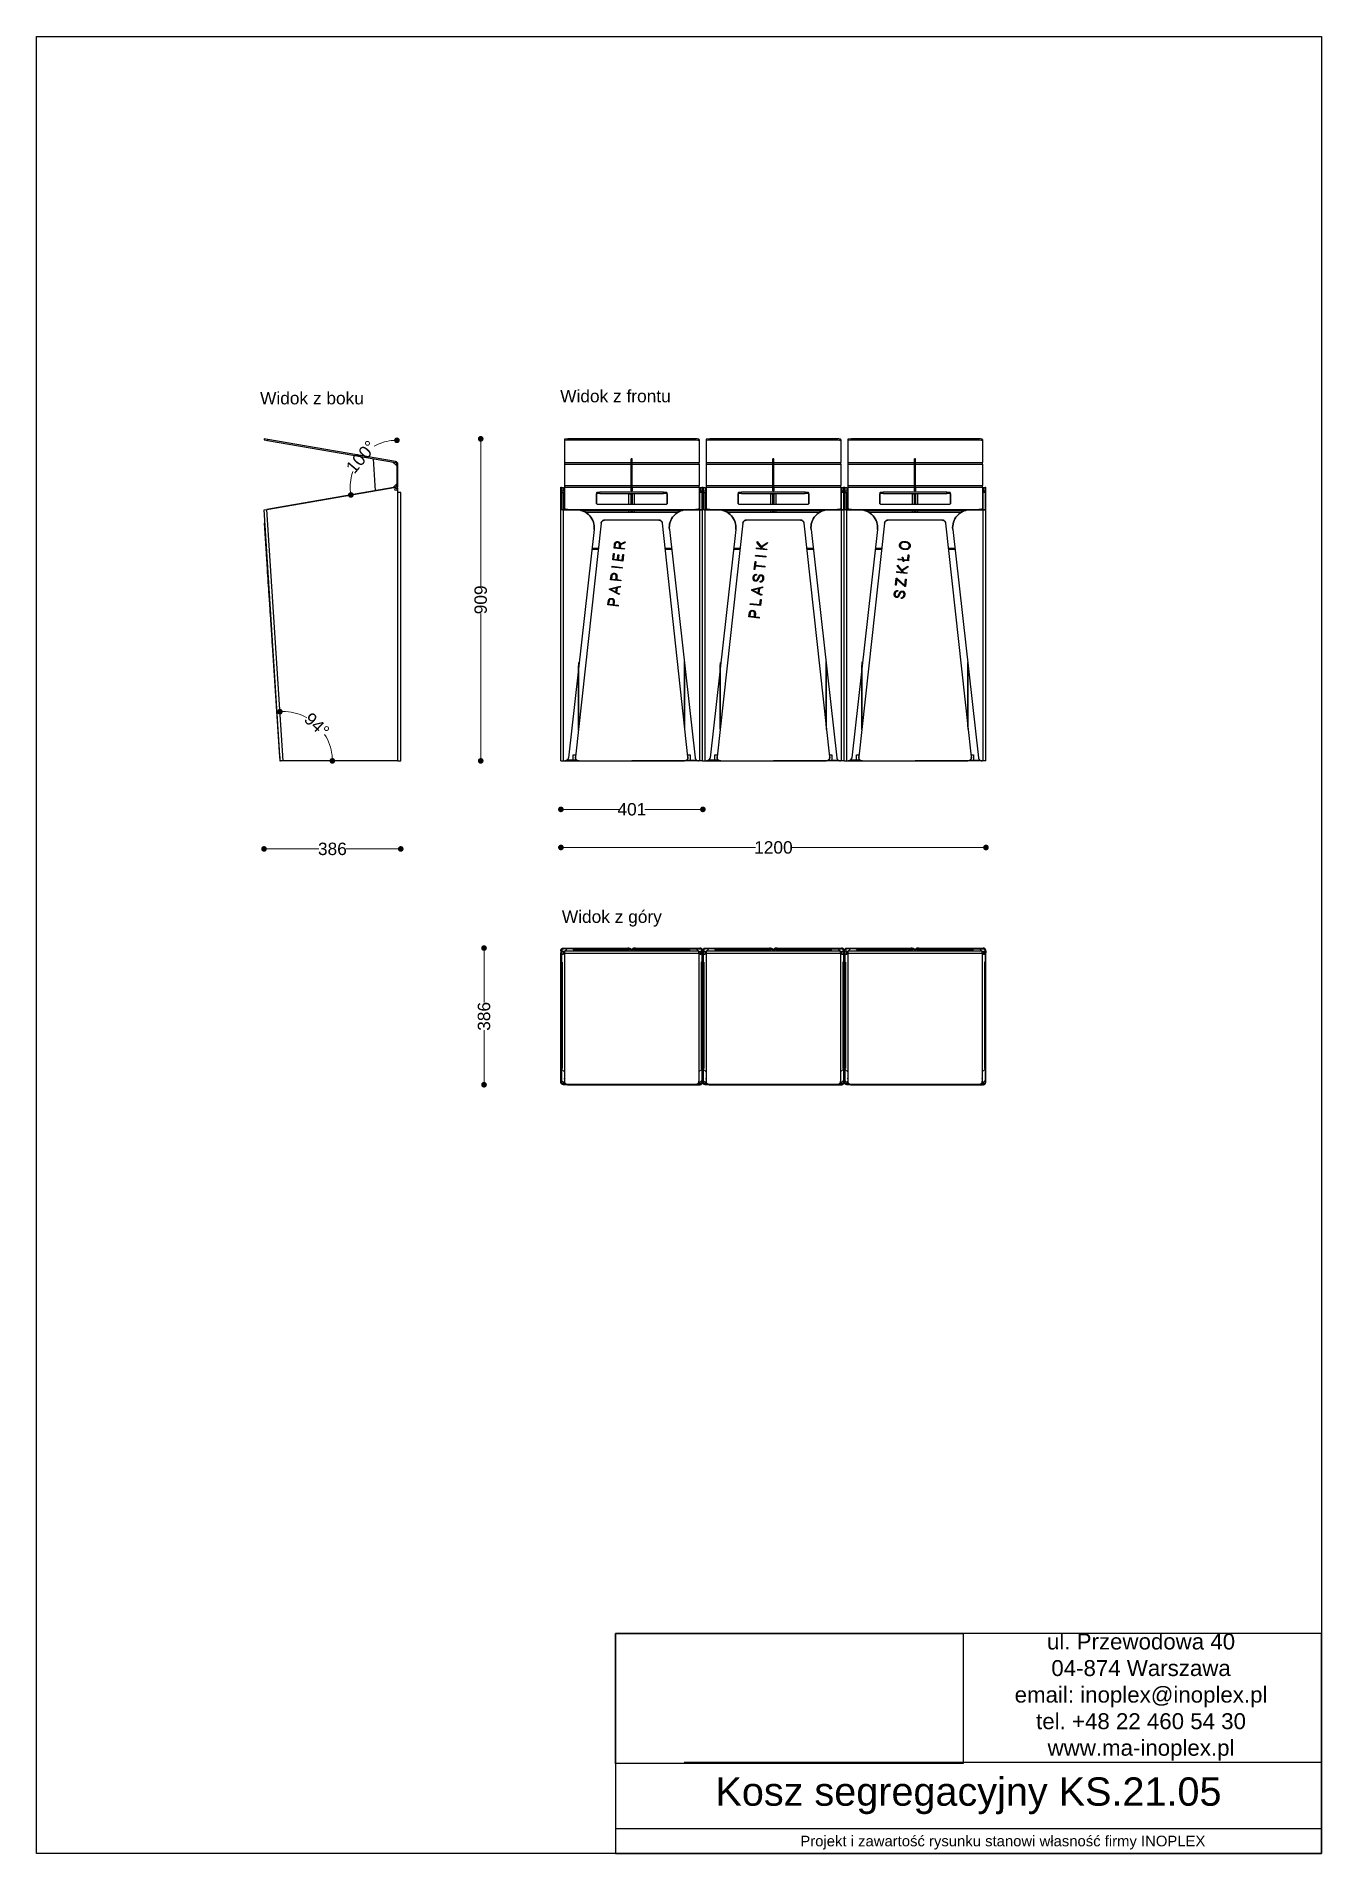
# Model space of a CAD drawing. Header units: millimetres. Extents: x 10782 to 23587, y 24555 to 29687.
# Drawn here: x 10782 to 14411, y 24555 to 29687 of the extents above; entities that cross this region are included whole.
import ezdxf

# ---------------------------------------------------------------- set-up
doc = ezdxf.new("R2010")
doc.units = ezdxf.units.MM
doc.header["$LTSCALE"] = 3
doc.layers.add('DomyÅ›lny', color=7, linetype='Continuous')
doc.styles.get("Standard").update_dxf_attribs({"font": 'arial.ttf'})
doc.dimstyles.new('MATEUSZ', dxfattribs={"dimtxt": 35, "dimasz": 16, "dimexe": 0.18, "dimexo": 0.0625, "dimgap": 0.09, "dimtad": 0, "dimdec": 0, "dimdsep": 46, "dimtxsty": 'Standard', "dimblk": 'DOT', "dimcen": 0.09, "dimse1": 1, "dimse2": 1, "dimadec": 0, "dimazin": 0, "dimtfac": 1, "dimtdec": 0, "dimtofl": 0, "dimtmove": 0, "dimatfit": 3, "dimfxl": 1, "dimtolj": 1, "dimtzin": 0, "dimlwd": 9, "dimlwe": 9, "dimarcsym": 0})
picture_1 = doc.add_image_def('image1.jpg', size_in_pixel=(1896, 709))

msp = doc.modelspace()

# ---------------------------------------------------------------- texts
for s, p in [('Widok z frontu', (12261.1, 28653.9)), ('Widok z boku', (11413.8, 28648)), ('Widok z góry', (12265.9, 27183.7))]:
    msp.add_text(s, height=34.962).set_placement(p)
at = {"attachment_point": 5}
for s, width, gutter_width, heights, insert, char_height in [('ul. Przewodowa 40\\P04-874 Warszawa\\Pemail: inoplex@inoplex.pl\\Ptel. +48 22 460 54 30\\Pwww.ma-inoplex.pl', 1019.877, 1, [432.7], (13901.1, 24997.4), 45), ('Kosz segregacyjny KS.21.05', 1993.625, 1, [0], (13413.9, 24718.4), 80), ('Projekt i zawartość rysunku stanowi własność firmy INOPLEX ', 1800.088, 12.5, [70.5], (13510.9, 24586.3), 30)]:
    msp.add_mtext_dynamic_manual_height_columns(s, width=width, gutter_width=gutter_width, heights=heights, dxfattribs=dict(at, insert=insert, char_height=char_height))

# ---------------------------------------------------------------- blocks, each defined once
blk = doc.blocks.new('_Dot')
at = {"color": 0, "linetype": 'ByBlock', "lineweight": -2}
blk.add_line((-0.5, 0), (-1, 0), dxfattribs=at)
at = {"color": 0, "linetype": 'ByBlock', "const_width": 0.5}
blk.add_lwpolyline([(-0.25, 0, 1), (0.25, 0, 1)], format="xyb", close=True, dxfattribs=at)
blk = doc.blocks.new('*D52')
at = {"color": 0, "lineweight": 9, "transparency": 16777216}
for p, q in [((11441, 27392.5), (11579.3, 27392.5)), ((11795, 27392.5), (11656.8, 27392.5))]:
    blk.add_line(p, q, dxfattribs=at)
at = {"layer": 'Defpoints', "color": 0, "transparency": 16777216}
for p in [(11425, 28350), (11811, 27641.2), (11811, 27392.5)]:
    blk.add_point(p, dxfattribs=at)
at = {"color": 0, "lineweight": 9, "transparency": 16777216, "xscale": 16, "yscale": 16, "zscale": 16, "rotation": 180}
blk.add_blockref('_Dot', (11425, 27392.5), dxfattribs=at)
at = {"color": 0, "lineweight": 9, "transparency": 16777216, "xscale": 16, "yscale": 16, "zscale": 16}
blk.add_blockref('_Dot', (11811, 27392.5), dxfattribs=at)
at = {"color": 0, "transparency": 16777216, "insert": (11618, 27392.5), "char_height": 35, "attachment_point": 5}
blk.add_mtext('\\A1;386', dxfattribs=at)
blk = doc.blocks.new('*D54')
at = {"color": 0, "lineweight": 9, "transparency": 16777216}
for p, q in [((12279.2, 27504.2), (12427.5, 27504.2)), ((12648, 27504.2), (12499.7, 27504.2))]:
    blk.add_line(p, q, dxfattribs=at)
at = {"layer": 'Defpoints', "color": 0, "transparency": 16777216}
for p in [(12263.2, 27641.2), (12664, 27641.2), (12664, 27504.2)]:
    blk.add_point(p, dxfattribs=at)
at = {"color": 0, "lineweight": 9, "transparency": 16777216, "xscale": 16, "yscale": 16, "zscale": 16, "rotation": 180}
blk.add_blockref('_Dot', (12263.2, 27504.2), dxfattribs=at)
at = {"color": 0, "lineweight": 9, "transparency": 16777216, "xscale": 16, "yscale": 16, "zscale": 16}
blk.add_blockref('_Dot', (12664, 27504.2), dxfattribs=at)
at = {"color": 0, "transparency": 16777216, "insert": (12463.6, 27504.2), "char_height": 35, "attachment_point": 5}
blk.add_mtext('\\A1;401', dxfattribs=at)
blk = doc.blocks.new('*D55')
at = {"color": 0, "lineweight": 9, "transparency": 16777216}
for start, end in [(61.1745, 87.1186), (6.5908, 32.5349)]:
    blk.add_arc((11478.8, 27641.2), 139.2, start, end, dxfattribs=at)
at = {"layer": 'Defpoints', "color": 0, "transparency": 16777216}
for p in [(11432.7, 28351.3), (11597.8, 27713.4), (11478.8, 27641.2), (11478.8, 27641.2), (11803.2, 27641.2)]:
    blk.add_point(p, dxfattribs=at)
at = {"color": 0, "lineweight": 9, "transparency": 16777216, "xscale": 16, "yscale": 16, "zscale": 16}
for p, rotation in [((11469.8, 27780.1), 180.4139680754113), ((11617.9, 27641.2), 273.2953774644098)]:
    blk.add_blockref('_Dot', p, dxfattribs=dict(at, rotation=rotation))
at = {"color": 0, "transparency": 16777216, "insert": (11573.9, 27742.8), "char_height": 35, "attachment_point": 5, "rotation": 316.8547}
blk.add_mtext('\\A1;94°', dxfattribs=at)
blk = doc.blocks.new('*D56')
at = {"color": 0, "lineweight": 9, "transparency": 16777216}
for start, end in [(96.9505, 119.3036), (160.4448, 182.7979)]:
    blk.add_arc((11800.2, 28414.5), 132, start, end, dxfattribs=at)
at = {"layer": 'Defpoints', "color": 0, "transparency": 16777216}
for p in [(11727.9, 28524.9), (11800.2, 28479), (11797.4, 28414), (11800.2, 28418.8), (11432.7, 28351.3)]:
    blk.add_point(p, dxfattribs=at)
at = {"color": 0, "lineweight": 9, "transparency": 16777216, "xscale": 16, "yscale": 16, "zscale": 16}
for p, rotation in [((11800.2, 28546.5), 3.475274051366584), ((11670.2, 28392.1), 276.2731744465468)]:
    blk.add_blockref('_Dot', p, dxfattribs=dict(at, rotation=rotation))
at = {"color": 0, "transparency": 16777216, "insert": (11699.3, 28499.5), "char_height": 35, "attachment_point": 5, "rotation": 49.8742}
blk.add_mtext('\\A1;100°', dxfattribs=at)
blk = doc.blocks.new('*D57')
at = {"color": 0, "lineweight": 9, "transparency": 16777216}
for p, q in [((12046.1, 27096.6), (12046.1, 26958.4)), ((12046.1, 26742.6), (12046.1, 26880.9))]:
    blk.add_line(p, q, dxfattribs=at)
at = {"layer": 'Defpoints', "color": 0, "transparency": 16777216}
for p in [(12046.1, 27112.6), (12270.7, 27112.6), (12283, 26726.6)]:
    blk.add_point(p, dxfattribs=at)
at = {"color": 0, "lineweight": 9, "transparency": 16777216, "xscale": 16, "yscale": 16, "zscale": 16}
for p, rotation in [((12046.1, 27112.6), 90), ((12046.1, 26726.6), 270)]:
    blk.add_blockref('_Dot', p, dxfattribs=dict(at, rotation=rotation))
at = {"color": 0, "transparency": 16777216, "insert": (12046.1, 26919.6), "char_height": 35, "attachment_point": 5, "rotation": 90}
blk.add_mtext('\\A1;386', dxfattribs=at)
blk = doc.blocks.new('*D58')
at = {"color": 0, "lineweight": 9, "transparency": 16777216}
for p, q in [((12036.8, 28534.6), (12036.8, 28134.7)), ((12036.8, 27657.2), (12036.8, 28057.1))]:
    blk.add_line(p, q, dxfattribs=at)
at = {"layer": 'Defpoints', "color": 0, "transparency": 16777216}
for p in [(11425.6, 28550.6), (11811, 27641.2), (12036.8, 27641.2)]:
    blk.add_point(p, dxfattribs=at)
at = {"color": 0, "lineweight": 9, "transparency": 16777216, "xscale": 16, "yscale": 16, "zscale": 16}
for p, rotation in [((12036.8, 28550.6), 90), ((12036.8, 27641.2), 270)]:
    blk.add_blockref('_Dot', p, dxfattribs=dict(at, rotation=rotation))
at = {"color": 0, "transparency": 16777216, "insert": (12036.8, 28095.9), "char_height": 35, "attachment_point": 5, "rotation": 90}
blk.add_mtext('\\A1;909', dxfattribs=at)
blk = doc.blocks.new('*D82')
at = {"color": 0, "lineweight": 9, "transparency": 16777216}
for p, q in [((12279.2, 27396.6), (12812.5, 27396.6)), ((13447.2, 27396.6), (12913.8, 27396.6))]:
    blk.add_line(p, q, dxfattribs=at)
at = {"layer": 'Defpoints', "color": 0, "transparency": 16777216}
for p in [(12263.2, 27641.2), (13463.2, 27641.2), (13463.2, 27396.6)]:
    blk.add_point(p, dxfattribs=at)
at = {"color": 0, "lineweight": 9, "transparency": 16777216, "xscale": 16, "yscale": 16, "zscale": 16, "rotation": 180}
blk.add_blockref('_Dot', (12263.2, 27396.6), dxfattribs=at)
at = {"color": 0, "lineweight": 9, "transparency": 16777216, "xscale": 16, "yscale": 16, "zscale": 16}
blk.add_blockref('_Dot', (13463.2, 27396.6), dxfattribs=at)
at = {"color": 0, "transparency": 16777216, "insert": (12863.2, 27396.6), "char_height": 35, "attachment_point": 5}
blk.add_mtext('\\A1;1200', dxfattribs=at)

# ---------------------------------------------------------------- dimensions: what is measured, and where the dimension line sits
for base, p1, p2, picture, middle in [((12036.8, 27641.2), (11425.6, 28550.6), (11811, 27641.2), '*D58', (12036.8, 28095.9)), ((12046.1, 27112.6), (12283, 26726.6), (12270.7, 27112.6), '*D57', (12046.1, 26919.6))]:
    dim = msp.add_linear_dim(base=base, p1=p1, p2=p2, angle=90, dimstyle='MATEUSZ')
    dim.commit()
    dim.dimension.update_dxf_attribs({"geometry": picture, "text_midpoint": middle})
for base, line1, line2, picture, middle in [((11727.9, 28524.9), ((11432.7, 28351.3), (11797.4, 28414)), ((11800.2, 28479), (11800.2, 28418.8)), '*D56', (11699.3, 28499.5)), ((11597.8, 27713.4), ((11803.2, 27641.2), (11478.8, 27641.2)), ((11478.8, 27641.2), (11432.7, 28351.3)), '*D55', (11573.9, 27742.8))]:
    dim = msp.add_angular_dim_2l(base=base, line1=line1, line2=line2, dimstyle='MATEUSZ')
    dim.commit()
    dim.dimension.update_dxf_attribs({"geometry": picture, "text_midpoint": middle})
for base, p1, p2, picture, middle in [((11811, 27392.5), (11425, 28350), (11811, 27641.2), '*D52', (11618, 27392.5)), ((12664, 27504.2), (12263.2, 27641.2), (12664, 27641.2), '*D54', (12463.6, 27504.2)), ((13463.2, 27396.6), (12263.2, 27641.2), (13463.2, 27641.2), '*D82', (12863.2, 27396.6))]:
    dim = msp.add_linear_dim(base=base, p1=p1, p2=p2, dimstyle='MATEUSZ')
    dim.commit()
    dim.dimension.update_dxf_attribs({"geometry": picture, "text_midpoint": middle})

# ---------------------------------------------------------------- linework, layer by layer
for p, q in [((14411, 24812.3), (12610.9, 24812.3)), ((14410.7, 24625.6), (12417.1, 24625.6))]:
    msp.add_line(p, q)
for points in [[(10782.2, 24555.1), (10782.2, 29687.3), (14411, 29687.3), (14411, 24555.1)], [(12417.1, 24555.1), (14411, 24555.1), (14411, 25176.8), (12417.1, 25176.8)]]:
    msp.add_lwpolyline(points, close=True)
at = {"layer": 'DomyÅ›lny'}
for p, q in [((11425.6, 28550.6), (11425, 28547.7)), ((11435.4, 28548.9), (11434.9, 28546)), ((11434.9, 28546), (11796.1, 28483.9)), ((11796.6, 28486.9), (11435.4, 28548.9)), ((12273.2, 28548.9), (12273.2, 28545.9)), ((12273.2, 28545.9), (12273.2, 28483.8)), ((12643.2, 28550.5), (12283.2, 28550.5)), ((12283.2, 28550.5), (12283.2, 28547.6)), ((12283.2, 28547.6), (12643.2, 28547.6)), ((12643.2, 28550.5), (12643.2, 28547.6)), ((12653.2, 28548.9), (12653.2, 28545.9)), ((12653.2, 28545.9), (12653.2, 28483.8)), ((12673.2, 28548.9), (12673.2, 28545.9)), ((12673.2, 28545.9), (12673.2, 28483.8)), ((13043.2, 28550.5), (12683.2, 28550.5)), ((12683.2, 28550.5), (12683.2, 28547.6)), ((12683.2, 28547.6), (13043.2, 28547.6)), ((13043.2, 28550.5), (13043.2, 28547.6)), ((13053.2, 28548.9), (13053.2, 28545.9)), ((13053.2, 28545.9), (13053.2, 28483.8)), ((13073.2, 28548.9), (13073.2, 28545.9)), ((13073.2, 28545.9), (13073.2, 28483.8)), ((13083.2, 28550.5), (13083.2, 28547.6)), ((13443.2, 28550.5), (13083.2, 28550.5)), ((13083.2, 28547.6), (13443.2, 28547.6)), ((13443.2, 28550.5), (13443.2, 28547.6)), ((13453.2, 28548.9), (13453.2, 28545.9)), ((13453.2, 28545.9), (13453.2, 28483.8)), ((11739.8, 28404.2), (11733.9, 28494.6)), ((11800.2, 28474), (11789.1, 28485.1)), ((12273.2, 28483.8), (12461.7, 28483.8)), ((12464.7, 28494.5), (12461.7, 28494.5)), ((12461.7, 28404.1), (12461.7, 28494.5)), ((12464.7, 28404.1), (12464.7, 28494.5)), ((12464.7, 28483.8), (12653.2, 28483.8)), ((12673.2, 28483.8), (12861.7, 28483.8)), ((12861.7, 28404.1), (12861.7, 28494.5)), ((12864.7, 28494.5), (12861.7, 28494.5)), ((12864.7, 28404.1), (12864.7, 28494.5)), ((12864.7, 28483.8), (13053.2, 28483.8)), ((13073.2, 28483.8), (13261.7, 28483.8)), ((13261.7, 28404.1), (13261.7, 28494.5)), ((13264.7, 28494.5), (13261.7, 28494.5)), ((13264.7, 28404.1), (13264.7, 28494.5)), ((13264.7, 28483.8), (13453.2, 28483.8)), ((11800.2, 28479), (11800.2, 28418.8)), ((11803.2, 28418.8), (11803.2, 28479)), ((12273.2, 28478.9), (12273.2, 28418.7)), ((12273.2, 28478.9), (12461.7, 28478.9)), ((12464.7, 28478.9), (12653.2, 28478.9)), ((12653.2, 28478.9), (12653.2, 28418.7)), ((12673.2, 28478.9), (12673.2, 28418.7)), ((12673.2, 28478.9), (12861.7, 28478.9)), ((12864.7, 28478.9), (13053.2, 28478.9)), ((13053.2, 28478.9), (13053.2, 28418.7)), ((13073.2, 28478.9), (13073.2, 28418.7)), ((13073.2, 28478.9), (13261.7, 28478.9)), ((13264.7, 28478.9), (13453.2, 28478.9)), ((13453.2, 28478.9), (13453.2, 28418.7)), ((11432.7, 28351.3), (11797.4, 28414)), ((11796.1, 28413.9), (11443.1, 28353)), ((11789.1, 28412.7), (11739.8, 28404.2)), ((11800.2, 28423.8), (11789.1, 28412.7)), ((11803.2, 28399), (11803.2, 28409.1)), ((11803.2, 27641.2), (11803.2, 28399)), ((11811, 27641.2), (11811, 28399)), ((12263.2, 28414), (12265.2, 28414)), ((12263.2, 28351.3), (12263.2, 28413.9)), ((12263.2, 28413.9), (12265.2, 28413.9)), ((12265.2, 28413.9), (12265.2, 28351.3)), ((12265.2, 28412.9), (12270.2, 28412.9)), ((12270.2, 28402.9), (12265.2, 28402.9)), ((12270, 28410.9), (12273.2, 28410.9)), ((12273.2, 28404.9), (12270.2, 28404.9)), ((12270.9, 28350), (12270.9, 28398.9)), ((12273.2, 28398.9), (12270.9, 28398.9)), ((12273.2, 28418.7), (12461.7, 28418.7)), ((12273.2, 28413.8), (12273.2, 28353)), ((12273.2, 28413.8), (12461.7, 28413.8)), ((12363.2, 28398), (12363.2, 28367.4)), ((12363.2, 28367.4), (12363.2, 28395)), ((12553.2, 28399.7), (12373.2, 28399.7)), ((12373.2, 28396.7), (12373.2, 28399.7)), ((12373.2, 28396.7), (12553.2, 28396.7)), ((12455.4, 28394.9), (12455.4, 28395.9)), ((12455.4, 28365.7), (12455.4, 28394.9)), ((12463.2, 28394.9), (12461.2, 28394.9)), ((12461.2, 28365.7), (12461.2, 28394.9)), ((12461.7, 28412.6), (12461.7, 28404.1)), ((12464.7, 28404.1), (12461.7, 28404.1)), ((12463.2, 28365.7), (12463.2, 28394.9)), ((12463.2, 28365.7), (12463.2, 28394.9)), ((12465.2, 28394.9), (12463.2, 28394.9)), ((12464.7, 28418.7), (12653.2, 28418.7)), ((12464.7, 28413.8), (12653.2, 28413.8)), ((12464.7, 28412.6), (12464.7, 28404.1)), ((12465.2, 28365.7), (12465.2, 28394.9)), ((12470.9, 28394.9), (12470.9, 28395.9)), ((12470.9, 28365.7), (12470.9, 28394.9)), ((12553.2, 28396.7), (12553.2, 28399.7)), ((12563.2, 28367.4), (12563.2, 28398)), ((12563.2, 28395), (12563.2, 28367.4)), ((12653.2, 28413.8), (12653.2, 28353)), ((12653.2, 28410.9), (12656.6, 28410.9)), ((12656.2, 28404.9), (12653.2, 28404.9)), ((12653.2, 28398.9), (12655.4, 28398.9)), ((12655.4, 28350), (12655.4, 28398.9)), ((12656.2, 28412.9), (12661.2, 28412.9)), ((12661.2, 28402.9), (12656.2, 28402.9)), ((12661.2, 28414), (12663.2, 28414)), ((12661.2, 28413.9), (12661.2, 28351.3)), ((12661.2, 28413.9), (12663.2, 28413.9)), ((12663.2, 28414), (12665.2, 28414)), ((12663.2, 28351.3), (12663.2, 28413.9)), ((12663.2, 28351.3), (12663.2, 28413.9)), ((12663.2, 28413.9), (12665.2, 28413.9)), ((12665.2, 28413.9), (12665.2, 28351.3)), ((12665.2, 28412.9), (12670.2, 28412.9)), ((12670.2, 28402.9), (12665.2, 28402.9)), ((12669.9, 28410.9), (12673.2, 28410.9)), ((12673.2, 28404.9), (12670.2, 28404.9)), ((12673.2, 28398.9), (12670.9, 28398.9)), ((12670.9, 28350), (12670.9, 28398.9)), ((12673.2, 28418.7), (12861.7, 28418.7)), ((12673.2, 28413.8), (12861.7, 28413.8)), ((12673.2, 28413.8), (12673.2, 28353)), ((12763.2, 28398), (12763.2, 28367.4)), ((12763.2, 28367.4), (12763.2, 28395)), ((12953.2, 28399.7), (12773.2, 28399.7)), ((12773.2, 28396.7), (12773.2, 28399.7)), ((12773.2, 28396.7), (12953.2, 28396.7)), ((12855.4, 28394.9), (12855.4, 28395.9)), ((12855.4, 28365.7), (12855.4, 28394.9)), ((12863.2, 28394.9), (12861.2, 28394.9)), ((12861.2, 28365.7), (12861.2, 28394.9)), ((12861.7, 28412.6), (12861.7, 28404.1)), ((12864.7, 28404.1), (12861.7, 28404.1)), ((12865.2, 28394.9), (12863.2, 28394.9)), ((12863.2, 28365.7), (12863.2, 28394.9)), ((12863.2, 28365.7), (12863.2, 28394.9)), ((12864.7, 28418.7), (13053.2, 28418.7)), ((12864.7, 28413.8), (13053.2, 28413.8)), ((12864.7, 28412.6), (12864.7, 28404.1)), ((12865.2, 28365.7), (12865.2, 28394.9)), ((12870.9, 28394.9), (12870.9, 28395.9)), ((12870.9, 28365.7), (12870.9, 28394.9)), ((12953.2, 28396.7), (12953.2, 28399.7)), ((12963.2, 28367.4), (12963.2, 28398)), ((12963.2, 28395), (12963.2, 28367.4)), ((13053.2, 28413.8), (13053.2, 28353)), ((13053.2, 28410.9), (13056.9, 28410.9)), ((13056.2, 28404.9), (13053.2, 28404.9)), ((13053.2, 28398.9), (13055.4, 28398.9)), ((13055.4, 28350), (13055.4, 28398.9)), ((13056.2, 28412.9), (13061.2, 28412.9)), ((13061.2, 28402.9), (13056.2, 28402.9)), ((13061.2, 28414), (13063.2, 28414)), ((13061.2, 28413.9), (13061.2, 28351.3)), ((13061.2, 28413.9), (13063.2, 28413.9)), ((13063.2, 28414), (13065.2, 28414)), ((13063.2, 28351.3), (13063.2, 28413.9)), ((13063.2, 28413.9), (13065.2, 28413.9)), ((13063.2, 28351.3), (13063.2, 28413.9)), ((13065.2, 28413.9), (13065.2, 28351.3)), ((13065.2, 28412.9), (13070.2, 28412.9)), ((13070.2, 28402.9), (13065.2, 28402.9)), ((13069.9, 28410.9), (13073.2, 28410.9)), ((13073.2, 28404.9), (13070.2, 28404.9)), ((13073.2, 28398.9), (13070.9, 28398.9)), ((13070.9, 28350), (13070.9, 28398.9)), ((13073.2, 28418.7), (13261.7, 28418.7)), ((13073.2, 28413.8), (13073.2, 28353)), ((13073.2, 28413.8), (13261.7, 28413.8)), ((13163.2, 28398), (13163.2, 28367.4)), ((13163.2, 28367.4), (13163.2, 28395)), ((13173.2, 28396.7), (13173.2, 28399.7)), ((13353.2, 28399.7), (13173.2, 28399.7)), ((13173.2, 28396.7), (13353.2, 28396.7)), ((13255.4, 28394.9), (13255.4, 28395.9)), ((13255.4, 28365.7), (13255.4, 28394.9)), ((13263.2, 28394.9), (13261.2, 28394.9)), ((13261.2, 28365.7), (13261.2, 28394.9)), ((13261.7, 28412.6), (13261.7, 28404.1)), ((13264.7, 28404.1), (13261.7, 28404.1)), ((13265.2, 28394.9), (13263.2, 28394.9)), ((13263.2, 28365.7), (13263.2, 28394.9)), ((13263.2, 28365.7), (13263.2, 28394.9)), ((13264.7, 28418.7), (13453.2, 28418.7)), ((13264.7, 28413.8), (13453.2, 28413.8)), ((13264.7, 28412.6), (13264.7, 28404.1)), ((13265.2, 28365.7), (13265.2, 28394.9)), ((13270.9, 28394.9), (13270.9, 28395.9)), ((13270.9, 28365.7), (13270.9, 28394.9)), ((13353.2, 28396.7), (13353.2, 28399.7)), ((13363.2, 28367.4), (13363.2, 28398)), ((13363.2, 28395), (13363.2, 28367.4)), ((13453.2, 28413.8), (13453.2, 28353)), ((13453.2, 28410.9), (13456.8, 28410.9)), ((13456.2, 28404.9), (13453.2, 28404.9)), ((13453.2, 28398.9), (13455.4, 28398.9)), ((13455.4, 28350), (13455.4, 28398.9)), ((13456.2, 28412.9), (13461.2, 28412.9)), ((13461.2, 28402.9), (13456.2, 28402.9)), ((13461.2, 28414), (13463.2, 28414)), ((13461.2, 28413.9), (13461.2, 28351.3)), ((13461.2, 28413.9), (13463.2, 28413.9)), ((13463.2, 28351.3), (13463.2, 28413.9)), ((13463.2, 28351.3), (13463.2, 28413.9)), ((11471, 27641.2), (11425, 28350)), ((11478.8, 27641.2), (11432.7, 28351.3)), ((12263.2, 27641.2), (12263.2, 28351.3)), ((12270.9, 28350.3), (12307.3, 28350.3)), ((12307.3, 28350), (12270.9, 28350)), ((12270.9, 27641.2), (12270.9, 28350)), ((12273.2, 28353), (12273.2, 28350)), ((12283.2, 28351.3), (12283.2, 28350)), ((12283.2, 28351.3), (12643.2, 28351.3)), ((12307.3, 28350), (12307.3, 28350.3)), ((12319.9, 28348.3), (12606.4, 28348.3)), ((12332.4, 28343.2), (12594, 28343.2)), ((12332.4, 28343.2), (12594, 28343.2)), ((12373.2, 28365.7), (12553.2, 28365.7)), ((12455.4, 28343.2), (12455.4, 28348.3)), ((12461.2, 28343.2), (12461.2, 28348.3)), ((12463.2, 28343.2), (12463.2, 28348.3)), ((12463.2, 28343.2), (12463.2, 28348.3)), ((12465.2, 28343.2), (12465.2, 28348.3)), ((12470.9, 28343.2), (12470.9, 28348.3)), ((12655.4, 28350.3), (12619.1, 28350.3)), ((12619.1, 28350), (12619.1, 28350.3)), ((12619.1, 28350), (12655.4, 28350)), ((12643.2, 28351.3), (12643.2, 28350)), ((12653.2, 28353), (12653.2, 28350)), ((12655.4, 27641.2), (12655.4, 28350)), ((12663.2, 27641.2), (12663.2, 28351.3)), ((12670.9, 28350.3), (12707.3, 28350.3)), ((12670.9, 27641.2), (12670.9, 28350)), ((12707.3, 28350), (12670.9, 28350)), ((12673.2, 28353), (12673.2, 28350)), ((12683.2, 28351.3), (13043.2, 28351.3)), ((12683.2, 28351.3), (12683.2, 28350)), ((12707.3, 28350), (12707.3, 28350.3)), ((12719.9, 28348.3), (13006.4, 28348.3)), ((12732.4, 28343.2), (12994, 28343.2)), ((12732.4, 28343.2), (12994, 28343.2)), ((12773.2, 28365.7), (12953.2, 28365.7)), ((12855.4, 28343.2), (12855.4, 28348.3)), ((12861.2, 28343.2), (12861.2, 28348.3)), ((12863.2, 28343.2), (12863.2, 28348.3)), ((12863.2, 28343.2), (12863.2, 28348.3)), ((12865.2, 28343.2), (12865.2, 28348.3)), ((12870.9, 28343.2), (12870.9, 28348.3)), ((13055.4, 28350.3), (13019.1, 28350.3)), ((13019.1, 28350), (13019.1, 28350.3)), ((13019.1, 28350), (13055.4, 28350)), ((13043.2, 28351.3), (13043.2, 28350)), ((13053.2, 28353), (13053.2, 28350)), ((13055.4, 27641.2), (13055.4, 28350)), ((13063.2, 28329.4), (13063.2, 28351.3)), ((13070.9, 28350.3), (13107.3, 28350.3)), ((13107.3, 28350), (13070.9, 28350)), ((13070.9, 27641.2), (13070.9, 28350)), ((13073.2, 28353), (13073.2, 28350)), ((13083.2, 28351.3), (13083.2, 28350)), ((13083.2, 28351.3), (13443.2, 28351.3)), ((13107.3, 28350), (13107.3, 28350.3)), ((13119.9, 28348.3), (13406.4, 28348.3)), ((13132.4, 28343.2), (13394, 28343.2)), ((13132.4, 28343.2), (13394, 28343.2)), ((13173.2, 28365.7), (13353.2, 28365.7)), ((13255.4, 28343.2), (13255.4, 28348.3)), ((13261.2, 28343.2), (13261.2, 28348.3)), ((13263.2, 28343.2), (13263.2, 28348.3)), ((13263.2, 28343.2), (13263.2, 28348.3)), ((13265.2, 28343.2), (13265.2, 28348.3)), ((13270.9, 28343.2), (13270.9, 28348.3)), ((13455.4, 28350.3), (13419.1, 28350.3)), ((13419.1, 28350), (13419.1, 28350.3)), ((13419.1, 28350), (13455.4, 28350)), ((13443.2, 28351.3), (13443.2, 28350)), ((13453.2, 28353), (13453.2, 28350)), ((13455.4, 27641.2), (13455.4, 28350)), ((13463.2, 27641.2), (13463.2, 28351.3)), ((11425.8, 28321), (11427.8, 28321.2)), ((11426.4, 28312.1), (11428.4, 28312.3)), ((11469.2, 27652.3), (11426.4, 28312.1)), ((12356.9, 28294.2), (12284.2, 27650)), ((12376.7, 28312.2), (12304.4, 27652.4)), ((12376.7, 28312.1), (12304.4, 27652.2)), ((12356.9, 28294.2), (12356.9, 28294.6)), ((12376.7, 28312.1), (12376.7, 28312.2)), ((12539.7, 28321), (12386.6, 28321)), ((12622, 27652.4), (12549.7, 28312.2)), ((12549.7, 28312.1), (12549.7, 28312.2)), ((12622, 27652.2), (12549.7, 28312.1)), ((12569.5, 28294.2), (12569.5, 28294.6)), ((12569.5, 28294.2), (12642.2, 27650)), ((12756.9, 28294.2), (12684.2, 27650)), ((12776.7, 28312.2), (12704.4, 27652.4)), ((12776.7, 28312.1), (12704.4, 27652.2)), ((12756.9, 28294.2), (12756.9, 28294.6)), ((12776.7, 28312.1), (12776.7, 28312.2)), ((12939.7, 28321), (12786.6, 28321)), ((13022, 27652.4), (12949.7, 28312.2)), ((12949.7, 28312.1), (12949.7, 28312.2)), ((13022, 27652.2), (12949.7, 28312.1)), ((12969.5, 28294.2), (12969.5, 28294.6)), ((12969.5, 28294.2), (13042.2, 27650)), ((13063.2, 28321.1), (13063.2, 28329.1)), ((13063.2, 28135.3), (13063.2, 28320.8)), ((13156.9, 28294.2), (13084.2, 27650)), ((13176.7, 28312.2), (13104.4, 27652.4)), ((13176.7, 28312.1), (13104.4, 27652.2)), ((13156.9, 28294.2), (13156.9, 28294.6)), ((13176.7, 28312.1), (13176.7, 28312.2)), ((13339.7, 28321), (13186.6, 28321)), ((13422, 27652.4), (13349.7, 28312.2)), ((13349.7, 28312.1), (13349.7, 28312.2)), ((13422, 27652.2), (13349.7, 28312.1)), ((13369.5, 28294.2), (13369.5, 28294.6)), ((13369.5, 28294.2), (13442.2, 27650)), ((11429.7, 28260.2), (11430.7, 28244.8)), ((11429.8, 28257.4), (11431, 28239.5)), ((11431, 28239.5), (11430.8, 28242.6)), ((11431, 28239.5), (11431.2, 28237)), ((12350.6, 28239.2), (12368.7, 28239.2)), ((12368.9, 28241.2), (12350.9, 28241.2)), ((12442, 28238.9), (12413.2, 28242.1)), ((12415.5, 28244.4), (12428.2, 28243)), ((12415.5, 28244.3), (12428.2, 28242.9)), ((12431.2, 28251.1), (12430.3, 28242.8)), ((12431.2, 28251), (12430.3, 28242.7)), ((12430.3, 28242.8), (12442.3, 28241.4)), ((12430.3, 28242.7), (12442.3, 28241.4)), ((12430.9, 28253.5), (12444, 28259.4)), ((12430.9, 28253.4), (12444, 28259.3)), ((12430.9, 28253.5), (12430.9, 28253.4)), ((12443.9, 28256.7), (12431.2, 28251)), ((12442.3, 28241.4), (12442, 28238.9)), ((12442.3, 28241.4), (12442, 28239)), ((12444.2, 28259.3), (12443.9, 28256.7)), ((12444.2, 28259.3), (12443.9, 28256.7)), ((12444.2, 28259.3), (12444.2, 28259.3)), ((12575.5, 28241.2), (12557.5, 28241.2)), ((12557.7, 28239.2), (12575.7, 28239.2)), ((12750.6, 28239.2), (12768.7, 28239.2)), ((12768.9, 28241.2), (12750.9, 28241.2)), ((12815.1, 28240.2), (12815.4, 28242.6)), ((12815.1, 28240.1), (12815.4, 28242.5)), ((12815.1, 28240.2), (12815.1, 28240.1)), ((12843.9, 28237), (12815.1, 28240.1)), ((12815.4, 28242.6), (12830.9, 28240.9)), ((12815.4, 28242.5), (12830.9, 28240.8)), ((12817, 28257.3), (12817.3, 28260.4)), ((12817, 28257.3), (12817.3, 28260.3)), ((12830.9, 28240.8), (12817, 28257.3)), ((12817.3, 28260.4), (12828.8, 28247)), ((12817.3, 28260.4), (12817.3, 28260.3)), ((12817.3, 28260.3), (12828.8, 28246.9)), ((12828.8, 28247), (12846.3, 28258.2)), ((12828.8, 28246.9), (12846.3, 28258.1)), ((12845.9, 28255.2), (12830.3, 28245)), ((12830.3, 28245.1), (12833.9, 28240.6)), ((12830.3, 28245), (12833.9, 28240.5)), ((12833.9, 28240.6), (12844.2, 28239.5)), ((12833.9, 28240.5), (12844.2, 28239.4)), ((12844.2, 28239.5), (12843.9, 28237)), ((12844.2, 28239.4), (12843.9, 28237)), ((12844.2, 28239.5), (12844.2, 28239.4)), ((12846.3, 28258.2), (12845.9, 28255.2)), ((12846.3, 28258.1), (12845.9, 28255.2)), ((12975.5, 28241.2), (12957.5, 28241.2)), ((12957.7, 28239.2), (12975.7, 28239.2)), ((13150.6, 28239.2), (13168.7, 28239.2)), ((13168.9, 28241.2), (13150.9, 28241.2)), ((13219.4, 28249.5), (13219.4, 28249.6)), ((13249.2, 28249.2), (13249.2, 28249.1)), ((13375.5, 28241.2), (13357.5, 28241.2)), ((13357.7, 28239.2), (13375.7, 28239.2)), ((11433, 28208.9), (11431.8, 28226.6)), ((11431.8, 28226.6), (11431.9, 28226.4)), ((11431.9, 28226.4), (11432.9, 28211.1)), ((11432.1, 28222.5), (11432, 28225)), ((11432, 28225), (11432.2, 28221.8)), ((11432.2, 28221.8), (11432.3, 28219.4)), ((11432.3, 28219.4), (11433.2, 28205.5)), ((11433.2, 28205.5), (11433.4, 28202.9)), ((11433.3, 28203.9), (11434, 28194)), ((11433.4, 28202.9), (11433.5, 28200.4)), ((11434.2, 28190.5), (11434, 28193.5)), ((11434, 28193.5), (11434.9, 28180.1)), ((11434.1, 28191.3), (11434.3, 28188.4)), ((11434.3, 28188.4), (11435, 28178.2)), ((11435, 28178.1), (11434.5, 28185.8)), ((11434.5, 28185.8), (11434.7, 28183.3)), ((11434.7, 28183.3), (11434.8, 28181.2)), ((11434.8, 28181.2), (11435.6, 28168.2)), ((11436, 28161.8), (11435.1, 28175.8)), ((12407.3, 28188.3), (12407.5, 28190.7)), ((12407.3, 28188.2), (12407.5, 28190.6)), ((12436.1, 28185.1), (12407.3, 28188.2)), ((12407.5, 28190.7), (12436.4, 28187.6)), ((12407.5, 28190.6), (12436.4, 28187.5)), ((12409.5, 28208.8), (12411.5, 28226.6)), ((12409.5, 28208.8), (12411.5, 28226.6)), ((12438.3, 28205.6), (12409.5, 28208.8)), ((12411.5, 28226.6), (12413.6, 28226.4)), ((12411.5, 28226.6), (12413.6, 28226.3)), ((12413.6, 28226.4), (12411.9, 28211)), ((12413.6, 28226.3), (12411.9, 28211)), ((12411.9, 28211), (12422.7, 28209.9)), ((12411.9, 28211), (12422.7, 28209.8)), ((12413.6, 28226.4), (12413.6, 28226.3)), ((12422.7, 28209.9), (12424.2, 28223.3)), ((12422.7, 28209.8), (12424.2, 28223.2)), ((12424.2, 28223.3), (12426.3, 28223.1)), ((12424.2, 28223.2), (12426.3, 28223)), ((12426.3, 28223.1), (12424.8, 28209.6)), ((12426.3, 28223), (12424.8, 28209.6)), ((12424.8, 28209.6), (12436.6, 28208.4)), ((12424.8, 28209.6), (12436.6, 28208.3)), ((12436.4, 28187.6), (12436.1, 28185.1)), ((12436.4, 28187.5), (12436.1, 28185.1)), ((12436.6, 28208.4), (12438.2, 28223.8)), ((12436.6, 28208.3), (12438.2, 28223.8)), ((12436.6, 28208.4), (12436.6, 28208.3)), ((12438.2, 28223.8), (12440.3, 28223.6)), ((12438.2, 28223.8), (12440.3, 28223.5)), ((12440.3, 28223.6), (12438.3, 28205.7)), ((12440.3, 28223.5), (12438.3, 28205.6)), ((12808.8, 28182), (12811.2, 28204.1)), ((12808.8, 28181.9), (12811.2, 28204)), ((12808.8, 28182), (12808.8, 28181.9)), ((12810.8, 28181.7), (12808.8, 28181.9)), ((12811.9, 28191.6), (12810.8, 28181.7)), ((12811.9, 28191.5), (12810.8, 28181.7)), ((12811.2, 28204.1), (12813.3, 28203.9)), ((12811.2, 28204), (12813.3, 28203.8)), ((12838.6, 28188.6), (12811.9, 28191.5)), ((12813.3, 28203.9), (12812.2, 28194)), ((12813.3, 28203.8), (12812.2, 28193.9)), ((12812.2, 28194), (12838.9, 28191.1)), ((12812.2, 28193.9), (12838.9, 28191)), ((12812.9, 28219.6), (12813.1, 28222)), ((12812.9, 28219.5), (12813.1, 28222)), ((12841.7, 28216.4), (12812.9, 28219.5)), ((12813.1, 28222), (12842, 28218.9)), ((12813.1, 28222), (12842, 28218.8)), ((12838.9, 28191.1), (12838.6, 28188.7)), ((12838.9, 28191), (12838.6, 28188.6)), ((12842, 28218.9), (12841.7, 28216.5)), ((12842, 28218.8), (12841.7, 28216.4)), ((13211.4, 28173.3), (13211.6, 28175.7)), ((13211.4, 28173.3), (13211.6, 28175.7)), ((13211.6, 28175.7), (13227.2, 28174.1)), ((13211.6, 28175.7), (13227.2, 28174)), ((13213.2, 28190.5), (13213.6, 28193.5)), ((13213.2, 28190.4), (13213.6, 28193.5)), ((13227.2, 28174), (13213.2, 28190.4)), ((13213.6, 28193.5), (13225.1, 28180.1)), ((13213.6, 28193.5), (13225.1, 28180)), ((13213.6, 28193.5), (13213.6, 28193.5)), ((13215.3, 28209), (13215.5, 28211.5)), ((13215.3, 28209.1), (13215.5, 28211.5)), ((13215.3, 28209.1), (13215.3, 28209)), ((13228.7, 28207.6), (13215.3, 28209)), ((13215.5, 28211.5), (13228.2, 28210.2)), ((13215.5, 28211.5), (13228.2, 28210.1)), ((13225.1, 28180.1), (13242.5, 28191.3)), ((13225.1, 28180), (13242.5, 28191.3)), ((13242.2, 28188.3), (13226.6, 28178.1)), ((13226.6, 28178.2), (13230.1, 28173.7)), ((13226.6, 28178.1), (13230.1, 28173.7)), ((13228.2, 28210.2), (13226.9, 28216.4)), ((13228.2, 28210.1), (13226.9, 28216.4)), ((13226.9, 28216.4), (13228.7, 28216.2)), ((13226.9, 28216.4), (13228.7, 28216.2)), ((13228.2, 28210.2), (13228.2, 28210.1)), ((13228.7, 28216.2), (13230, 28210)), ((13228.7, 28216.2), (13230, 28209.9)), ((13229.4, 28204.4), (13228.7, 28207.6)), ((13229.4, 28204.3), (13228.7, 28207.6)), ((13228.7, 28207.6), (13228.7, 28207.6)), ((13229.4, 28204.4), (13229.4, 28204.3)), ((13231.1, 28204.1), (13229.4, 28204.3)), ((13230, 28210), (13242.3, 28208.6)), ((13230, 28209.9), (13242.3, 28208.6)), ((13244.1, 28205.9), (13230.5, 28207.4)), ((13230.5, 28207.4), (13231.1, 28204.2)), ((13230.5, 28207.4), (13231.1, 28204.1)), ((13242.5, 28191.3), (13242.2, 28188.4)), ((13242.5, 28191.3), (13242.2, 28188.3)), ((13242.3, 28208.6), (13243.9, 28222.8)), ((13242.3, 28208.6), (13243.9, 28222.7)), ((13242.5, 28191.3), (13242.5, 28191.3)), ((13243.9, 28222.8), (13243.9, 28222.7)), ((13243.9, 28222.8), (13245.9, 28222.6)), ((13243.9, 28222.7), (13245.9, 28222.5)), ((13245.9, 28222.6), (13244.1, 28206)), ((13245.9, 28222.5), (13244.1, 28205.9)), ((11435.6, 28168.2), (11435.9, 28164.3)), ((11435.9, 28164.3), (11436, 28161.8)), ((11436.4, 28156.8), (11437.7, 28137)), ((11437.7, 28137), (11436.5, 28154.7)), ((11436.5, 28154.7), (11436.5, 28154.5)), ((11436.5, 28154.5), (11437.9, 28133.8)), ((11438, 28132.1), (11436.7, 28151.6)), ((11436.7, 28151.6), (11436.7, 28151.4)), ((11436.7, 28151.4), (11438, 28131.6)), ((11438, 28131.6), (11436.9, 28149.3)), ((11436.9, 28149.3), (11436.9, 28149.1)), ((11436.9, 28149.1), (11438.2, 28128.4)), ((11438.2, 28127.9), (11439.1, 28114.9)), ((12400.3, 28124.7), (12400.6, 28127)), ((12400.3, 28124.7), (12400.6, 28127)), ((12427.9, 28110.6), (12400.3, 28124.7)), ((12400.6, 28127), (12430.6, 28134.8)), ((12400.6, 28127), (12430.6, 28134.7)), ((12432.2, 28149.3), (12403.4, 28152.4)), ((12419.7, 28129.5), (12403.4, 28125.5)), ((12403.4, 28125.5), (12418.5, 28118.1)), ((12403.4, 28125.5), (12418.5, 28118)), ((12405.7, 28154.7), (12418.6, 28153.3)), ((12405.7, 28154.6), (12418.6, 28153.2)), ((12418.5, 28118.1), (12419.7, 28129.6)), ((12418.5, 28118), (12419.7, 28129.5)), ((12419.5, 28162), (12419.5, 28162)), ((12421.9, 28130.1), (12420.5, 28117.1)), ((12421.9, 28130.1), (12420.5, 28117)), ((12420.7, 28153.1), (12432.4, 28151.8)), ((12420.7, 28153), (12432.4, 28151.7)), ((12430.3, 28132.2), (12421.9, 28130.1)), ((12430.6, 28134.8), (12430.3, 28132.2)), ((12430.6, 28134.7), (12430.3, 28132.2)), ((12432.4, 28151.8), (12432.2, 28149.3)), ((12432.4, 28151.7), (12432.2, 28149.3)), ((12802.2, 28122.5), (12802.5, 28124.8)), ((12802.2, 28122.4), (12802.5, 28124.7)), ((12802.5, 28124.8), (12832.5, 28132.6)), ((12802.5, 28124.7), (12832.5, 28132.5)), ((12802.5, 28124.8), (12802.5, 28124.7)), ((12821.7, 28127.3), (12805.3, 28123.3)), ((12807.8, 28157.3), (12807.8, 28157.3)), ((12815.5, 28167.9), (12815.3, 28165.5)), ((12815.5, 28167.8), (12815.3, 28165.4)), ((12820.4, 28115.8), (12821.7, 28127.4)), ((12820.4, 28115.8), (12821.7, 28127.3)), ((12821.7, 28127.4), (12821.7, 28127.3)), ((12823.8, 28127.9), (12822.4, 28114.9)), ((12823.8, 28127.9), (12822.4, 28114.8)), ((12832.2, 28130), (12823.8, 28127.9)), ((12825.7, 28146.1), (12825.9, 28148.6)), ((12825.7, 28146.1), (12825.9, 28148.5)), ((12825.7, 28146.1), (12825.7, 28146.1)), ((12832.5, 28132.6), (12832.2, 28130)), ((12832.5, 28132.5), (12832.2, 28130)), ((13063.2, 28127), (13063.2, 28134.9)), ((13063.2, 28118.6), (13063.2, 28126.6)), ((13207.4, 28137.4), (13209.6, 28157)), ((13207.4, 28137.4), (13209.6, 28156.9)), ((13209.5, 28137.1), (13207.4, 28137.4)), ((13211.3, 28153.8), (13209.5, 28137.2)), ((13211.3, 28153.7), (13209.5, 28137.1)), ((13209.6, 28157), (13209.6, 28156.9)), ((13209.6, 28157), (13211.3, 28156.8)), ((13209.6, 28156.9), (13211.3, 28156.7)), ((13211.3, 28156.8), (13234.4, 28136.9)), ((13211.3, 28156.7), (13234.4, 28136.9)), ((13211.3, 28153.8), (13211.3, 28153.7)), ((13234.3, 28133.9), (13211.3, 28153.7)), ((13240.2, 28170.1), (13211.4, 28173.3)), ((13230.1, 28173.7), (13240.4, 28172.6)), ((13230.1, 28173.7), (13240.4, 28172.5)), ((13236.2, 28133.7), (13234.3, 28133.9)), ((13234.4, 28136.9), (13236.4, 28154.7)), ((13234.4, 28136.9), (13236.4, 28154.6)), ((13238.4, 28154.5), (13236.2, 28133.8)), ((13238.4, 28154.4), (13236.2, 28133.7)), ((13236.4, 28154.7), (13238.4, 28154.5)), ((13236.4, 28154.6), (13238.4, 28154.4)), ((13238.4, 28154.5), (13238.4, 28154.4)), ((13240.4, 28172.6), (13240.2, 28170.2)), ((13240.4, 28172.5), (13240.2, 28170.1)), ((11438.6, 28122.2), (11439.6, 28122.3)), ((11439, 28116.8), (11439.1, 28114.3)), ((11440.3, 28096.5), (11441.4, 28079.9)), ((11441.1, 28083.3), (11442.1, 28068)), ((11441.3, 28080.5), (11442.5, 28062.6)), ((12424.4, 28078.4), (12395.6, 28081.6)), ((12397.9, 28083.8), (12410.9, 28082.4)), ((12397.9, 28083.8), (12410.9, 28082.4)), ((12411.8, 28091.2), (12411.8, 28091.1)), ((12412.9, 28082.2), (12424.7, 28080.9)), ((12412.9, 28082.1), (12424.7, 28080.9)), ((12420.5, 28117.1), (12428.2, 28113.2)), ((12420.5, 28117), (12428.2, 28113.2)), ((12424.7, 28080.9), (12424.4, 28078.4)), ((12424.7, 28080.9), (12424.4, 28078.5)), ((12428.2, 28113.2), (12427.9, 28110.7)), ((12428.2, 28113.2), (12427.9, 28110.6)), ((12427.9, 28110.7), (12427.9, 28110.6)), ((12428.2, 28113.2), (12428.2, 28113.2)), ((12797.9, 28083), (12798.2, 28085.5)), ((12797.9, 28082.9), (12798.2, 28085.4)), ((12826.7, 28079.8), (12797.9, 28082.9)), ((12798.2, 28085.5), (12824.9, 28082.5)), ((12798.2, 28085.4), (12824.9, 28082.5)), ((12829.9, 28108.4), (12802.2, 28122.4)), ((12805.3, 28123.3), (12820.4, 28115.8)), ((12805.3, 28123.3), (12820.4, 28115.8)), ((12822.4, 28114.9), (12830.1, 28111)), ((12822.4, 28114.8), (12830.1, 28111)), ((12824.9, 28082.5), (12826.5, 28096.7)), ((12824.9, 28082.5), (12826.5, 28096.7)), ((12824.9, 28082.5), (12824.9, 28082.5)), ((12826.5, 28096.7), (12828.5, 28096.4)), ((12826.5, 28096.7), (12828.5, 28096.5)), ((12828.5, 28096.5), (12826.7, 28079.9)), ((12828.5, 28096.4), (12826.7, 28079.8)), ((12830.1, 28111), (12829.9, 28108.5)), ((12830.1, 28111), (12829.9, 28108.4)), ((13063.2, 27932.8), (13063.2, 28118.3)), ((13214.1, 28122.1), (13213.8, 28119.6)), ((13214.1, 28122.1), (13213.8, 28119.7)), ((13224.2, 28100.3), (13224.5, 28102.8)), ((13224.2, 28100.3), (13224.5, 28102.7)), ((13224.5, 28102.8), (13224.5, 28102.7)), ((13232, 28111.8), (13232, 28111.8)), ((11442.5, 28062.6), (11442.3, 28065.8)), ((11443.4, 28048.3), (11443.5, 28047.1)), ((11443.4, 28047.6), (11443.7, 28044.5)), ((11443.7, 28044.5), (11443.8, 28042)), ((11444.8, 28027), (11445, 28023.9)), ((11445, 28024.4), (11445.8, 28010.9)), ((11445, 28023.9), (11445.1, 28021.4)), ((11445.1, 28021.4), (11445.1, 28022.8)), ((12822.9, 28044.6), (12794, 28047.7)), ((12796.4, 28050), (12809.3, 28048.6)), ((12796.4, 28050), (12796.4, 28049.9)), ((12796.4, 28049.9), (12809.3, 28048.5)), ((12809.3, 28048.6), (12809.3, 28048.5)), ((12811.4, 28048.3), (12823.1, 28047)), ((12811.4, 28048.3), (12823.1, 28047)), ((12812.3, 28057.6), (12812.3, 28057.5)), ((12823.1, 28047), (12822.9, 28044.6)), ((12823.1, 28047), (12822.9, 28044.6)), ((12823.1, 28047), (12823.1, 28047)), ((11445.8, 28010.9), (11445.9, 28009.1)), ((11445.9, 28009.1), (11446.5, 28001.2)), ((11446.5, 28001.2), (11446.5, 28000)), ((11446.5, 28000), (11446.6, 27998.6)), ((11446.8, 27996.2), (11446.6, 27999.3)), ((11446.6, 27998.6), (11446.8, 27996.2)), ((11447.7, 27982.8), (11448.9, 27962.9)), ((11448.9, 27962.9), (11447.8, 27980.7)), ((11447.8, 27980.7), (11447.8, 27980.5)), ((11447.8, 27980.5), (11449.1, 27959.8)), ((12314.2, 27737.9), (12314.2, 27919.4)), ((12612.2, 27739), (12612.2, 27920.5)), ((13012.2, 27740.1), (13012.2, 27921.2)), ((13063.2, 27924.5), (13063.2, 27932.4)), ((13063.2, 27738.6), (13063.2, 27924.1)), ((13114.2, 27740.1), (13114.2, 27921.2)), ((12313.2, 27728.1), (12313.2, 27909.6)), ((12613.2, 27729.2), (12613.2, 27910.7)), ((12713.2, 27730.7), (12713.2, 27912.2)), ((12714.2, 27737.2), (12714.2, 27918.7)), ((13013.2, 27729.9), (13013.2, 27911.4)), ((13113.2, 27729.9), (13113.2, 27911.4)), ((13412.2, 27737.2), (13412.2, 27918.7)), ((13413.2, 27730.7), (13413.2, 27912.2)), ((13063.2, 27730.3), (13063.2, 27738.2)), ((13063.2, 27722), (13063.2, 27729.9)), ((13063.2, 27641.2), (13063.2, 27721.6)), ((11469.2, 27652.3), (11471.2, 27652.4)), ((11469.9, 27641.2), (11471.9, 27641.4)), ((11803.2, 27641.2), (11478.8, 27641.2)), ((12270.9, 27641.2), (12274.2, 27641.2)), ((12274.2, 27641.2), (12463.2, 27641.2)), ((12308.3, 27643.2), (12279.1, 27643.2)), ((12298.2, 27643.2), (12298.2, 27658.2)), ((12298.2, 27658.2), (12305, 27658.2)), ((12314.3, 27641.2), (12612, 27641.2)), ((12652.2, 27641.2), (12463.2, 27641.2)), ((12618, 27643.2), (12646.1, 27643.2)), ((12621.3, 27658.2), (12628.2, 27658.2)), ((12628.2, 27658.2), (12628.2, 27643.2)), ((12655.4, 27641.2), (12652.1, 27641.2)), ((12670.9, 27641.2), (12674.2, 27641.2)), ((12674.2, 27641.2), (12863.2, 27641.2)), ((12708.3, 27643.2), (12679, 27643.2)), ((12698.2, 27643.2), (12698.2, 27658.2)), ((12698.2, 27658.2), (12705, 27658.2)), ((12714.3, 27641.2), (13012, 27641.2)), ((13052.2, 27641.2), (12863.2, 27641.2)), ((13018, 27643.2), (13046.1, 27643.2)), ((13021.3, 27658.2), (13028.2, 27658.2)), ((13028.2, 27658.2), (13028.2, 27643.2)), ((13055.4, 27641.2), (13052.1, 27641.2)), ((13070.9, 27641.2), (13074.2, 27641.2)), ((13074.2, 27641.2), (13263.2, 27641.2)), ((13108.3, 27643.2), (13080.2, 27643.2)), ((13098.2, 27643.2), (13098.2, 27658.2)), ((13098.2, 27658.2), (13105, 27658.2)), ((13114.3, 27641.2), (13412, 27641.2)), ((13452.2, 27641.2), (13263.2, 27641.2)), ((13418, 27643.2), (13447.4, 27643.2)), ((13421.3, 27658.2), (13428.2, 27658.2)), ((13428.2, 27658.2), (13428.2, 27643.2)), ((13455.4, 27641.2), (13452.1, 27641.2)), ((12263, 27104.8), (12265, 27104.8)), ((12263, 26734.3), (12263, 27099)), ((12263, 27099), (12265, 27099)), ((12270, 27104), (12265, 27104)), ((12265, 27099), (12265, 26734.3)), ((12270, 27102), (12273, 27102)), ((12270.7, 27112.6), (12452.2, 27112.6)), ((12413, 27110.6), (12270.7, 27110.6)), ((12273, 27104.8), (12653, 27104.8)), ((12273, 27098.2), (12273, 26737)), ((12273, 27098.2), (12653, 27098.2)), ((12281.1, 27110.6), (12275.3, 27104.8)), ((12298, 27108.6), (12298, 27110.6)), ((12298, 27108.6), (12455.2, 27108.6)), ((12413, 27110.6), (12452.2, 27110.6)), ((12452.2, 27112.6), (12452.2, 27110.6)), ((12455.2, 27112.6), (12455.2, 27110.6)), ((12455.2, 27110.6), (12455.2, 27112.6)), ((12455.2, 27110.6), (12455.2, 27108.6)), ((12455.2, 27110.6), (12455.2, 27104.8)), ((12470.7, 27112.6), (12470.7, 27110.6)), ((12470.7, 27110.6), (12470.7, 27112.6)), ((12470.7, 27108.6), (12470.7, 27110.6)), ((12470.7, 27104.8), (12470.7, 27110.6)), ((12470.7, 27108.6), (12628, 27108.6)), ((12473.7, 27112.6), (12473.7, 27110.6)), ((12473.7, 27112.6), (12655.2, 27112.6)), ((12513, 27110.6), (12473.7, 27110.6)), ((12513, 27110.6), (12655.2, 27110.6)), ((12628, 27110.6), (12628, 27108.6)), ((12644.8, 27110.6), (12650.6, 27104.8)), ((12653, 27102), (12656, 27102)), ((12653, 27098.2), (12653, 26737)), ((12656, 27104), (12661, 27104)), ((12661, 27104.8), (12663, 27104.8)), ((12661, 27099), (12661, 26734.3)), ((12661, 27099), (12663, 27099)), ((12663, 27104.8), (12665, 27104.8)), ((12663, 26734.3), (12663, 27099)), ((12663, 26734.3), (12663, 27099)), ((12663, 27099), (12665, 27099)), ((12670, 27104), (12665, 27104)), ((12665, 27099), (12665, 26734.3)), ((12670, 27102), (12673, 27102)), ((12670.7, 27112.6), (12852.2, 27112.6)), ((12813, 27110.6), (12670.7, 27110.6)), ((12673, 27104.8), (13053, 27104.8)), ((12673, 27098.2), (12673, 26737)), ((12673, 27098.2), (13053, 27098.2)), ((12681.1, 27110.6), (12675.3, 27104.8)), ((12698, 27108.6), (12698, 27110.6)), ((12698, 27108.6), (12855.2, 27108.6)), ((12813, 27110.6), (12852.2, 27110.6)), ((12852.2, 27112.6), (12852.2, 27110.6)), ((12855.2, 27110.6), (12855.2, 27112.6)), ((12855.2, 27112.6), (12855.2, 27110.6)), ((12855.2, 27110.6), (12855.2, 27108.6)), ((12855.2, 27110.6), (12855.2, 27104.8)), ((12870.7, 27112.6), (12870.7, 27110.6)), ((12870.7, 27110.6), (12870.7, 27112.6)), ((12870.7, 27108.6), (12870.7, 27110.6)), ((12870.7, 27104.8), (12870.7, 27110.6)), ((12870.7, 27108.6), (13028, 27108.6)), ((12873.7, 27112.6), (13055.2, 27112.6)), ((12873.7, 27112.6), (12873.7, 27110.6)), ((12913, 27110.6), (12873.7, 27110.6)), ((12913, 27110.6), (13055.2, 27110.6)), ((13028, 27110.6), (13028, 27108.6)), ((13044.8, 27110.6), (13050.6, 27104.8)), ((13053, 27102), (13056, 27102)), ((13053, 27098.2), (13053, 26737)), ((13056, 27104), (13061, 27104)), ((13061, 27104.8), (13063, 27104.8)), ((13061, 27099), (13061, 26734.3)), ((13061, 27099), (13063, 27099)), ((13063, 27104.8), (13065, 27104.8)), ((13063, 26734.3), (13063, 27099)), ((13063, 27099), (13065, 27099)), ((13063, 26734.3), (13063, 27099)), ((13070, 27104), (13065, 27104)), ((13065, 27099), (13065, 26734.3)), ((13070, 27102), (13073, 27102)), ((13070.7, 27112.6), (13252.2, 27112.6)), ((13213, 27110.6), (13070.7, 27110.6)), ((13073, 27104.8), (13453, 27104.8)), ((13073, 27098.2), (13073, 26737)), ((13073, 27098.2), (13453, 27098.2)), ((13081.1, 27110.6), (13075.3, 27104.8)), ((13098, 27108.6), (13098, 27110.6)), ((13098, 27108.6), (13255.2, 27108.6)), ((13213, 27110.6), (13252.2, 27110.6)), ((13252.2, 27112.6), (13252.2, 27110.6)), ((13255.2, 27112.6), (13255.2, 27110.6)), ((13255.2, 27110.6), (13255.2, 27112.6)), ((13255.2, 27110.6), (13255.2, 27108.6)), ((13255.2, 27110.6), (13255.2, 27104.8)), ((13270.7, 27112.6), (13270.7, 27110.6)), ((13270.7, 27110.6), (13270.7, 27112.6)), ((13270.7, 27108.6), (13270.7, 27110.6)), ((13270.7, 27104.8), (13270.7, 27110.6)), ((13270.7, 27108.6), (13428, 27108.6)), ((13273.7, 27112.6), (13455.2, 27112.6)), ((13273.7, 27112.6), (13273.7, 27110.6)), ((13313, 27110.6), (13273.7, 27110.6)), ((13313, 27110.6), (13455.2, 27110.6)), ((13428, 27110.6), (13428, 27108.6)), ((13444.8, 27110.6), (13450.6, 27104.8)), ((13453, 27102), (13456, 27102)), ((13453, 27098.2), (13453, 26737)), ((13456, 27104), (13461, 27104)), ((13461, 27104.8), (13463, 27104.8)), ((13461, 27099), (13461, 26734.3)), ((13461, 27099), (13463, 27099)), ((13463, 26734.3), (13463, 27099)), ((13463, 26734.3), (13463, 27099)), ((12270, 27094), (12265, 27094)), ((12265, 27072.5), (12267, 27072.5)), ((12267, 27072.5), (12267, 26772.5)), ((12273, 27096), (12270, 27096)), ((12656, 27096), (12653, 27096)), ((12661, 27094), (12656, 27094)), ((12659, 27072.5), (12659, 26772.5)), ((12661, 27072.5), (12659, 27072.5)), ((12670, 27094), (12665, 27094)), ((12665, 27072.5), (12667, 27072.5)), ((12667, 27072.5), (12667, 26772.5)), ((12673, 27096), (12670, 27096)), ((13056, 27096), (13053, 27096)), ((13061, 27094), (13056, 27094)), ((13061, 27072.5), (13059, 27072.5)), ((13059, 27072.5), (13059, 26772.5)), ((13070, 27094), (13065, 27094)), ((13065, 27072.5), (13067, 27072.5)), ((13067, 27072.5), (13067, 26772.5)), ((13073, 27096), (13070, 27096)), ((13456, 27096), (13453, 27096)), ((13461, 27094), (13456, 27094)), ((13461, 27072.5), (13459, 27072.5)), ((13459, 27072.5), (13459, 26772.5)), ((12267, 26772.5), (12265, 26772.5)), ((12265, 26770.8), (12273, 26762.8)), ((12265, 26738.9), (12275.2, 26728.6)), ((12661, 26738.9), (12650.7, 26728.6)), ((12661, 26770.8), (12653, 26762.8)), ((12659, 26772.5), (12661, 26772.5)), ((12667, 26772.5), (12665, 26772.5)), ((12665, 26770.8), (12673, 26762.8)), ((12665, 26738.9), (12675.2, 26728.6)), ((13061, 26738.9), (13050.7, 26728.6)), ((13061, 26770.8), (13053, 26762.8)), ((13059, 26772.5), (13061, 26772.5)), ((13067, 26772.5), (13065, 26772.5)), ((13065, 26770.8), (13073, 26762.8)), ((13065, 26738.9), (13075.2, 26728.6)), ((13461, 26738.9), (13450.7, 26728.6)), ((13461, 26770.8), (13453, 26762.8)), ((13459, 26772.5), (13461, 26772.5)), ((12270.7, 26733.1), (12270.7, 26728.6)), ((12270.7, 26728.6), (12277.7, 26728.6)), ((12307, 26726.6), (12270.7, 26726.6)), ((12273, 26737), (12273, 26736.5)), ((12643, 26727.2), (12283, 26727.2)), ((12283, 26727.2), (12283, 26726.6)), ((12283, 26726.6), (12643, 26726.6)), ((12618.9, 26726.6), (12655.2, 26726.6)), ((12643, 26727.2), (12643, 26726.6)), ((12655.2, 26728.6), (12648.2, 26728.6)), ((12653, 26737), (12653, 26736.5)), ((12655.2, 26733.1), (12655.2, 26728.6)), ((12670.7, 26733.1), (12670.7, 26728.6)), ((12670.7, 26728.6), (12677.7, 26728.6)), ((12707, 26726.6), (12670.7, 26726.6)), ((12673, 26737), (12673, 26736.5)), ((13043, 26727.2), (12683, 26727.2)), ((12683, 26727.2), (12683, 26726.6)), ((12683, 26726.6), (13043, 26726.6)), ((13018.9, 26726.6), (13055.2, 26726.6)), ((13043, 26727.2), (13043, 26726.6)), ((13055.2, 26728.6), (13048.2, 26728.6)), ((13053, 26737), (13053, 26736.5)), ((13055.2, 26733.1), (13055.2, 26728.6)), ((13070.7, 26733.1), (13070.7, 26728.6)), ((13070.7, 26728.6), (13077.7, 26728.6)), ((13107, 26726.6), (13070.7, 26726.6)), ((13073, 26737), (13073, 26736.5)), ((13083, 26727.2), (13083, 26726.6)), ((13443, 26727.2), (13083, 26727.2)), ((13083, 26726.6), (13443, 26726.6)), ((13418.9, 26726.6), (13455.2, 26726.6)), ((13443, 26727.2), (13443, 26726.6)), ((13455.2, 26728.6), (13448.2, 26728.6)), ((13453, 26737), (13453, 26736.5)), ((13455.2, 26733.1), (13455.2, 26728.6))]:
    msp.add_line(p, q, dxfattribs=at)
for points in [[(11425, 28547.7, 0), (11425, 28547.7, 0), (11425, 28547.7, 0), (11425, 28547.7, 0), (11425, 28547.7, 0), (11425, 28547.7, 0), (11425, 28547.7, 0), (11425, 28547.7, 0), (11425, 28547.7, 0), (11425, 28547.7, 0), (11425, 28547.7, 0), (11425, 28547.7, 0), (11425.1, 28547.7, 0), (11425.1, 28547.7, 0), (11425.1, 28547.7, 0), (11425.3, 28547.6, 0), (11426.3, 28547.5, 0), (11434.9, 28546, 0)], [(11435.4, 28548.9, 0), (11425.6, 28550.6, 0)], [(12283.2, 28550.5, 0), (12276.1, 28550.1, 0), (12274.8, 28549.8, 0), (12273.9, 28549.5, 0), (12273.6, 28549.3, 0), (12273.4, 28549.2, 0), (12273.3, 28549.2, 0), (12273.3, 28549.1, 0), (12273.2, 28549, 0), (12273.2, 28549, 0), (12273.2, 28549, 0), (12273.2, 28548.9, 0), (12273.2, 28548.9, 0), (12273.2, 28548.9, 0)], [(12273.2, 28545.9, 0), (12273.2, 28545.9, 0), (12273.2, 28546, 0), (12273.2, 28546, 0), (12273.2, 28546.1, 0), (12273.2, 28546.1, 0), (12273.3, 28546.1, 0), (12273.3, 28546.2, 0), (12273.4, 28546.3, 0), (12273.6, 28546.4, 0), (12273.9, 28546.5, 0), (12274.3, 28546.7, 0), (12275.4, 28547, 0), (12278.6, 28547.4, 0), (12283.2, 28547.6, 0)], [(12653.2, 28548.9, 0), (12653.2, 28548.9, 0), (12653.2, 28548.9, 0), (12653.2, 28549, 0), (12653.1, 28549, 0), (12653.1, 28549, 0), (12653.1, 28549.1, 0), (12653, 28549.2, 0), (12652.9, 28549.2, 0), (12652.8, 28549.3, 0), (12652.5, 28549.5, 0), (12652.1, 28549.6, 0), (12650.9, 28549.9, 0), (12647.8, 28550.4, 0), (12643.2, 28550.5, 0)], [(12643.2, 28547.6, 0), (12650.2, 28547.1, 0), (12651.5, 28546.8, 0), (12652.5, 28546.5, 0), (12652.8, 28546.4, 0), (12652.9, 28546.3, 0), (12653, 28546.2, 0), (12653.1, 28546.1, 0), (12653.1, 28546.1, 0), (12653.1, 28546.1, 0), (12653.2, 28546, 0), (12653.2, 28546, 0), (12653.2, 28545.9, 0), (12653.2, 28545.9, 0)], [(12683.2, 28550.5, 0), (12676.1, 28550.1, 0), (12674.8, 28549.8, 0), (12673.9, 28549.5, 0), (12673.6, 28549.3, 0), (12673.4, 28549.2, 0), (12673.3, 28549.2, 0), (12673.3, 28549.1, 0), (12673.2, 28549, 0), (12673.2, 28549, 0), (12673.2, 28549, 0), (12673.2, 28548.9, 0), (12673.2, 28548.9, 0), (12673.2, 28548.9, 0)], [(12673.2, 28545.9, 0), (12673.2, 28545.9, 0), (12673.2, 28546, 0), (12673.2, 28546, 0), (12673.2, 28546.1, 0), (12673.2, 28546.1, 0), (12673.3, 28546.1, 0), (12673.3, 28546.2, 0), (12673.4, 28546.3, 0), (12673.6, 28546.4, 0), (12673.9, 28546.5, 0), (12674.3, 28546.7, 0), (12675.4, 28547, 0), (12678.6, 28547.4, 0), (12683.2, 28547.6, 0)], [(13053.2, 28548.9, 0), (13053.2, 28548.9, 0), (13053.2, 28548.9, 0), (13053.2, 28549, 0), (13053.1, 28549, 0), (13053.1, 28549, 0), (13053.1, 28549.1, 0), (13053, 28549.2, 0), (13052.9, 28549.2, 0), (13052.8, 28549.3, 0), (13052.5, 28549.5, 0), (13052.1, 28549.6, 0), (13050.9, 28549.9, 0), (13047.8, 28550.4, 0), (13043.2, 28550.5, 0)], [(13043.2, 28547.6, 0), (13050.2, 28547.1, 0), (13051.5, 28546.8, 0), (13052.5, 28546.5, 0), (13052.8, 28546.4, 0), (13052.9, 28546.3, 0), (13053, 28546.2, 0), (13053.1, 28546.1, 0), (13053.1, 28546.1, 0), (13053.1, 28546.1, 0), (13053.2, 28546, 0), (13053.2, 28546, 0), (13053.2, 28545.9, 0), (13053.2, 28545.9, 0)], [(13083.2, 28550.5, 0), (13076.1, 28550.1, 0), (13074.8, 28549.8, 0), (13073.9, 28549.5, 0), (13073.6, 28549.3, 0), (13073.4, 28549.2, 0), (13073.3, 28549.2, 0), (13073.3, 28549.1, 0), (13073.2, 28549, 0), (13073.2, 28549, 0), (13073.2, 28549, 0), (13073.2, 28548.9, 0), (13073.2, 28548.9, 0), (13073.2, 28548.9, 0)], [(13073.2, 28545.9, 0), (13073.2, 28545.9, 0), (13073.2, 28546, 0), (13073.2, 28546, 0), (13073.2, 28546.1, 0), (13073.2, 28546.1, 0), (13073.3, 28546.1, 0), (13073.3, 28546.2, 0), (13073.4, 28546.3, 0), (13073.6, 28546.4, 0), (13073.9, 28546.5, 0), (13074.3, 28546.7, 0), (13075.4, 28547, 0), (13078.6, 28547.4, 0), (13083.2, 28547.6, 0)], [(13453.2, 28548.9, 0), (13453.2, 28548.9, 0), (13453.2, 28548.9, 0), (13453.2, 28549, 0), (13453.1, 28549, 0), (13453.1, 28549, 0), (13453.1, 28549.1, 0), (13453, 28549.2, 0), (13452.9, 28549.2, 0), (13452.8, 28549.3, 0), (13452.5, 28549.5, 0), (13452.1, 28549.6, 0), (13450.9, 28549.9, 0), (13447.8, 28550.4, 0), (13443.2, 28550.5, 0)], [(13443.2, 28547.6, 0), (13450.2, 28547.1, 0), (13451.5, 28546.8, 0), (13452.5, 28546.5, 0), (13452.8, 28546.4, 0), (13452.9, 28546.3, 0), (13453, 28546.2, 0), (13453.1, 28546.1, 0), (13453.1, 28546.1, 0), (13453.1, 28546.1, 0), (13453.2, 28546, 0), (13453.2, 28546, 0), (13453.2, 28545.9, 0), (13453.2, 28545.9, 0)], [(12273.2, 28483.8, 0), (12273.2, 28483.6, 0), (12273.2, 28482.8, 0), (12273.2, 28478.9, 0)], [(12653.2, 28478.9, 0), (12653.2, 28483.8, 0)], [(12673.2, 28483.8, 0), (12673.2, 28483.6, 0), (12673.2, 28482.8, 0), (12673.2, 28478.9, 0)], [(13053.2, 28478.9, 0), (13053.2, 28483.8, 0)], [(13073.2, 28483.8, 0), (13073.2, 28483.6, 0), (13073.2, 28482.8, 0), (13073.2, 28478.9, 0)], [(13453.2, 28478.9, 0), (13453.2, 28483.8, 0)], [(11811, 28399, 0), (11811, 28399, 0), (11811, 28399, 0), (11811, 28399, 0), (11811, 28399, 0), (11811, 28399, 0), (11811, 28399, 0), (11811, 28399, 0), (11811, 28399, 0), (11811, 28399, 0), (11811, 28399, 0), (11811, 28399, 0), (11810.9, 28399, 0), (11810.8, 28399, 0), (11808.8, 28399, 0), (11803.2, 28399, 0)], [(12265.2, 28398.9, 0), (12265.2, 28398.9, 0), (12265.2, 28398.9, 0), (12265.2, 28398.9, 0), (12265.2, 28398.9, 0), (12265.2, 28398.9, 0), (12265.2, 28398.9, 0), (12265.2, 28398.9, 0), (12265.2, 28398.9, 0), (12265.2, 28398.9, 0), (12265.2, 28398.9, 0), (12265.2, 28398.9, 0), (12265.2, 28398.9, 0), (12265.4, 28398.9, 0), (12266.8, 28398.9, 0), (12270.9, 28398.9, 0)], [(12270.2, 28408.3, 0), (12270.2, 28411.7, 0), (12270.2, 28412.7, 0), (12270.2, 28412.9, 0), (12270.2, 28412.9, 0), (12270.2, 28412.9, 0), (12270.2, 28412.9, 0), (12270.2, 28412.9, 0), (12270.2, 28412.9, 0), (12270.2, 28412.9, 0), (12270.2, 28412.9, 0), (12270.2, 28412.9, 0), (12270.2, 28412.9, 0), (12270.2, 28412.9, 0), (12270.2, 28412.9, 0), (12270.2, 28412.9, 0), (12270.2, 28412.9, 0), (12270.2, 28412.9, 0), (12270.2, 28412.9, 0), (12270.2, 28412.9, 0), (12270.2, 28412.9, 0), (12270.2, 28412.9, 0), (12270.2, 28412.9, 0), (12270.2, 28412.9, 0), (12270.2, 28412.8, 0), (12270.2, 28412.3, 0), (12270.2, 28403.8, 0), (12270.2, 28402.9, 0), (12270.2, 28402.9, 0), (12270.2, 28402.9, 0), (12270.2, 28402.9, 0), (12270.2, 28402.9, 0), (12270.2, 28402.9, 0), (12270.2, 28402.9, 0), (12270.2, 28402.9, 0), (12270.2, 28402.9, 0), (12270.2, 28402.9, 0), (12270.2, 28402.9, 0), (12270.2, 28402.9, 0), (12270.2, 28402.9, 0), (12270.2, 28402.9, 0), (12270.2, 28402.9, 0), (12270.2, 28402.9, 0), (12270.2, 28402.9, 0), (12270.2, 28403, 0), (12270.2, 28403.1, 0), (12270.2, 28403.5, 0), (12270.2, 28407.9, 0)], [(12270.2, 28410.9, 0), (12270.2, 28410.9, 0), (12270.2, 28410.9, 0), (12270.2, 28410.9, 0), (12270.2, 28410.9, 0), (12270.2, 28410.9, 0), (12270.2, 28410.9, 0), (12270.2, 28410.9, 0), (12270.2, 28410.9, 0), (12270.2, 28410.9, 0), (12270.2, 28410.9, 0), (12270.2, 28410.9, 0), (12270.2, 28410.9, 0), (12270.2, 28410.8, 0), (12270.2, 28410.6, 0), (12270.2, 28404.9, 0)], [(12273.2, 28418.7, 0), (12273.2, 28413.8, 0)], [(12373.2, 28399.7, 0), (12366.1, 28399.2, 0), (12364.9, 28398.9, 0), (12363.9, 28398.6, 0), (12363.6, 28398.5, 0), (12363.5, 28398.4, 0), (12363.4, 28398.3, 0), (12363.3, 28398.2, 0), (12363.3, 28398.2, 0), (12363.2, 28398.1, 0), (12363.2, 28398.1, 0), (12363.2, 28398.1, 0), (12363.2, 28398, 0), (12363.2, 28398, 0)], [(12373.2, 28396.7, 0), (12366.4, 28396.3, 0), (12365, 28396, 0), (12364, 28395.7, 0), (12363.7, 28395.5, 0), (12363.5, 28395.5, 0), (12363.4, 28395.4, 0), (12363.3, 28395.3, 0), (12363.3, 28395.2, 0), (12363.2, 28395.2, 0), (12363.2, 28395.2, 0), (12363.2, 28395.1, 0), (12363.2, 28395.1, 0), (12363.2, 28395, 0)], [(12455.4, 28394.9, 0), (12461.2, 28394.9, 0)], [(12470.9, 28394.9, 0), (12465.2, 28394.9, 0)], [(12563.2, 28398, 0), (12563.2, 28398, 0), (12563.2, 28398.1, 0), (12563.1, 28398.1, 0), (12563.1, 28398.1, 0), (12563.1, 28398.2, 0), (12563.1, 28398.2, 0), (12563, 28398.3, 0), (12562.9, 28398.4, 0), (12562.6, 28398.5, 0), (12562.2, 28398.7, 0), (12561.2, 28399, 0), (12558.3, 28399.4, 0), (12553.2, 28399.7, 0)], [(12563.2, 28395, 0), (12563.2, 28395.1, 0), (12563.2, 28395.1, 0), (12563.2, 28395.1, 0), (12563.1, 28395.2, 0), (12563.1, 28395.2, 0), (12563.1, 28395.3, 0), (12563, 28395.3, 0), (12562.9, 28395.4, 0), (12562.6, 28395.6, 0), (12562.3, 28395.7, 0), (12561.4, 28396, 0), (12558.6, 28396.4, 0), (12553.2, 28396.7, 0)], [(12653.2, 28413.8, 0), (12653.2, 28414, 0), (12653.2, 28414.9, 0), (12653.2, 28418.7, 0)], [(12661.2, 28398.9, 0), (12661.2, 28398.9, 0), (12661.2, 28398.9, 0), (12661.2, 28398.9, 0), (12661.2, 28398.9, 0), (12661.2, 28398.9, 0), (12661.2, 28398.9, 0), (12661.2, 28398.9, 0), (12661.2, 28398.9, 0), (12661.2, 28398.9, 0), (12661.2, 28398.9, 0), (12661.2, 28398.9, 0), (12661.1, 28398.9, 0), (12661, 28398.9, 0), (12659.5, 28398.9, 0), (12655.4, 28398.9, 0)], [(12665.2, 28398.9, 0), (12665.2, 28398.9, 0), (12665.2, 28398.9, 0), (12665.2, 28398.9, 0), (12665.2, 28398.9, 0), (12665.2, 28398.9, 0), (12665.2, 28398.9, 0), (12665.2, 28398.9, 0), (12665.2, 28398.9, 0), (12665.2, 28398.9, 0), (12665.2, 28398.9, 0), (12665.2, 28398.9, 0), (12665.2, 28398.9, 0), (12665.4, 28398.9, 0), (12666.8, 28398.9, 0), (12670.9, 28398.9, 0)], [(12670.2, 28410.9, 0), (12670.2, 28412.7, 0), (12670.2, 28412.9, 0), (12670.2, 28412.9, 0), (12670.2, 28412.9, 0), (12670.2, 28412.9, 0), (12670.2, 28412.9, 0), (12670.2, 28412.9, 0), (12670.2, 28412.9, 0), (12670.2, 28412.9, 0), (12670.2, 28412.9, 0), (12670.2, 28412.9, 0), (12670.2, 28412.9, 0), (12670.2, 28412.9, 0), (12670.2, 28412.9, 0), (12670.2, 28412.9, 0), (12670.2, 28412.9, 0), (12670.2, 28412.9, 0), (12670.2, 28412.9, 0), (12670.2, 28412.9, 0), (12670.2, 28412.8, 0), (12670.2, 28412.5, 0), (12670.2, 28409.6, 0), (12670.2, 28405.7, 0), (12670.2, 28403.1, 0), (12670.2, 28403, 0), (12670.2, 28402.9, 0), (12670.2, 28402.9, 0), (12670.2, 28402.9, 0), (12670.2, 28402.9, 0), (12670.2, 28402.9, 0), (12670.2, 28402.9, 0), (12670.2, 28402.9, 0), (12670.2, 28402.9, 0), (12670.2, 28402.9, 0), (12670.2, 28402.9, 0), (12670.2, 28402.9, 0), (12670.2, 28402.9, 0), (12670.2, 28402.9, 0), (12670.2, 28402.9, 0), (12670.2, 28402.9, 0), (12670.2, 28403, 0), (12670.2, 28403, 0), (12670.2, 28403.3, 0), (12670.2, 28404.9, 0)], [(12673.2, 28418.7, 0), (12673.2, 28413.8, 0)], [(12773.2, 28399.7, 0), (12766.1, 28399.2, 0), (12764.9, 28398.9, 0), (12763.9, 28398.6, 0), (12763.6, 28398.5, 0), (12763.5, 28398.4, 0), (12763.4, 28398.3, 0), (12763.3, 28398.2, 0), (12763.3, 28398.2, 0), (12763.2, 28398.1, 0), (12763.2, 28398.1, 0), (12763.2, 28398.1, 0), (12763.2, 28398, 0), (12763.2, 28398, 0)], [(12773.2, 28396.7, 0), (12766.4, 28396.3, 0), (12765, 28396, 0), (12764, 28395.7, 0), (12763.7, 28395.5, 0), (12763.5, 28395.5, 0), (12763.4, 28395.4, 0), (12763.3, 28395.3, 0), (12763.3, 28395.2, 0), (12763.2, 28395.2, 0), (12763.2, 28395.2, 0), (12763.2, 28395.1, 0), (12763.2, 28395.1, 0), (12763.2, 28395, 0)], [(12855.4, 28394.9, 0), (12861.2, 28394.9, 0)], [(12870.9, 28394.9, 0), (12865.2, 28394.9, 0)], [(12963.2, 28398, 0), (12963.2, 28398, 0), (12963.2, 28398.1, 0), (12963.2, 28398.1, 0), (12963.1, 28398.1, 0), (12963.1, 28398.2, 0), (12963.1, 28398.2, 0), (12963, 28398.3, 0), (12962.9, 28398.4, 0), (12962.6, 28398.5, 0), (12962.2, 28398.7, 0), (12961.2, 28399, 0), (12958.3, 28399.4, 0), (12953.2, 28399.7, 0)], [(12963.2, 28395, 0), (12963.2, 28395.1, 0), (12963.2, 28395.1, 0), (12963.2, 28395.1, 0), (12963.1, 28395.2, 0), (12963.1, 28395.2, 0), (12963.1, 28395.3, 0), (12963, 28395.3, 0), (12962.9, 28395.4, 0), (12962.6, 28395.6, 0), (12962.3, 28395.7, 0), (12961.4, 28396, 0), (12958.6, 28396.4, 0), (12953.2, 28396.7, 0)], [(13053.2, 28413.8, 0), (13053.2, 28414, 0), (13053.2, 28414.9, 0), (13053.2, 28418.7, 0)], [(13061.2, 28398.9, 0), (13061.2, 28398.9, 0), (13061.2, 28398.9, 0), (13061.2, 28398.9, 0), (13061.2, 28398.9, 0), (13061.2, 28398.9, 0), (13061.2, 28398.9, 0), (13061.2, 28398.9, 0), (13061.2, 28398.9, 0), (13061.2, 28398.9, 0), (13061.2, 28398.9, 0), (13061.2, 28398.9, 0), (13061.1, 28398.9, 0), (13061, 28398.9, 0), (13059.5, 28398.9, 0), (13055.4, 28398.9, 0)], [(13056.2, 28410.9, 0), (13056.2, 28412.7, 0), (13056.2, 28412.9, 0), (13056.2, 28412.9, 0), (13056.2, 28412.9, 0), (13056.2, 28412.9, 0), (13056.2, 28412.9, 0), (13056.2, 28412.9, 0), (13056.2, 28412.9, 0), (13056.2, 28412.9, 0), (13056.2, 28412.9, 0), (13056.2, 28412.9, 0), (13056.2, 28412.9, 0), (13056.2, 28412.9, 0), (13056.2, 28412.9, 0), (13056.2, 28412.9, 0), (13056.2, 28412.9, 0), (13056.2, 28412.9, 0), (13056.2, 28412.9, 0), (13056.2, 28412.9, 0), (13056.2, 28412.8, 0), (13056.2, 28412.5, 0), (13056.2, 28409.6, 0), (13056.2, 28405.7, 0), (13056.2, 28403.1, 0), (13056.2, 28403, 0), (13056.2, 28402.9, 0), (13056.2, 28402.9, 0), (13056.2, 28402.9, 0), (13056.2, 28402.9, 0), (13056.2, 28402.9, 0), (13056.2, 28402.9, 0), (13056.2, 28402.9, 0), (13056.2, 28402.9, 0), (13056.2, 28402.9, 0), (13056.2, 28402.9, 0), (13056.2, 28402.9, 0), (13056.2, 28402.9, 0), (13056.2, 28402.9, 0), (13056.2, 28402.9, 0), (13056.2, 28402.9, 0), (13056.2, 28403, 0), (13056.2, 28403, 0), (13056.2, 28403.3, 0), (13056.2, 28404.9, 0)], [(13065.2, 28398.9, 0), (13065.2, 28398.9, 0), (13065.2, 28398.9, 0), (13065.2, 28398.9, 0), (13065.2, 28398.9, 0), (13065.2, 28398.9, 0), (13065.2, 28398.9, 0), (13065.2, 28398.9, 0), (13065.2, 28398.9, 0), (13065.2, 28398.9, 0), (13065.2, 28398.9, 0), (13065.2, 28398.9, 0), (13065.2, 28398.9, 0), (13065.4, 28398.9, 0), (13066.8, 28398.9, 0), (13070.9, 28398.9, 0)], [(13070.2, 28410.9, 0), (13070.2, 28412.7, 0), (13070.2, 28412.9, 0), (13070.2, 28412.9, 0), (13070.2, 28412.9, 0), (13070.2, 28412.9, 0), (13070.2, 28412.9, 0), (13070.2, 28412.9, 0), (13070.2, 28412.9, 0), (13070.2, 28412.9, 0), (13070.2, 28412.9, 0), (13070.2, 28412.9, 0), (13070.2, 28412.9, 0), (13070.2, 28412.9, 0), (13070.2, 28412.9, 0), (13070.2, 28412.9, 0), (13070.2, 28412.9, 0), (13070.2, 28412.9, 0), (13070.2, 28412.9, 0), (13070.2, 28412.9, 0), (13070.2, 28412.8, 0), (13070.2, 28412.5, 0), (13070.2, 28409.6, 0), (13070.2, 28405.7, 0), (13070.2, 28403.1, 0), (13070.2, 28403, 0), (13070.2, 28402.9, 0), (13070.2, 28402.9, 0), (13070.2, 28402.9, 0), (13070.2, 28402.9, 0), (13070.2, 28402.9, 0), (13070.2, 28402.9, 0), (13070.2, 28402.9, 0), (13070.2, 28402.9, 0), (13070.2, 28402.9, 0), (13070.2, 28402.9, 0), (13070.2, 28402.9, 0), (13070.2, 28402.9, 0), (13070.2, 28402.9, 0), (13070.2, 28402.9, 0), (13070.2, 28402.9, 0), (13070.2, 28403, 0), (13070.2, 28403, 0), (13070.2, 28403.3, 0), (13070.2, 28404.9, 0)], [(13073.2, 28418.7, 0), (13073.2, 28413.8, 0)], [(13173.2, 28399.7, 0), (13166.1, 28399.2, 0), (13164.9, 28398.9, 0), (13163.9, 28398.6, 0), (13163.6, 28398.5, 0), (13163.5, 28398.4, 0), (13163.4, 28398.3, 0), (13163.3, 28398.2, 0), (13163.3, 28398.2, 0), (13163.2, 28398.1, 0), (13163.2, 28398.1, 0), (13163.2, 28398.1, 0), (13163.2, 28398, 0), (13163.2, 28398, 0)], [(13173.2, 28396.7, 0), (13166.4, 28396.3, 0), (13165, 28396, 0), (13164, 28395.7, 0), (13163.7, 28395.5, 0), (13163.5, 28395.5, 0), (13163.4, 28395.4, 0), (13163.3, 28395.3, 0), (13163.3, 28395.2, 0), (13163.2, 28395.2, 0), (13163.2, 28395.2, 0), (13163.2, 28395.1, 0), (13163.2, 28395.1, 0), (13163.2, 28395, 0)], [(13255.4, 28394.9, 0), (13261.2, 28394.9, 0)], [(13270.9, 28394.9, 0), (13265.2, 28394.9, 0)], [(13363.2, 28398, 0), (13363.2, 28398, 0), (13363.2, 28398.1, 0), (13363.2, 28398.1, 0), (13363.1, 28398.1, 0), (13363.1, 28398.2, 0), (13363.1, 28398.2, 0), (13363, 28398.3, 0), (13362.9, 28398.4, 0), (13362.6, 28398.5, 0), (13362.2, 28398.7, 0), (13361.2, 28399, 0), (13358.3, 28399.4, 0), (13353.2, 28399.7, 0)], [(13363.2, 28395, 0), (13363.2, 28395.1, 0), (13363.2, 28395.1, 0), (13363.2, 28395.1, 0), (13363.1, 28395.2, 0), (13363.1, 28395.2, 0), (13363.1, 28395.3, 0), (13363, 28395.3, 0), (13362.9, 28395.4, 0), (13362.6, 28395.6, 0), (13362.3, 28395.7, 0), (13361.4, 28396, 0), (13358.6, 28396.4, 0), (13353.2, 28396.7, 0)], [(13453.2, 28413.8, 0), (13453.2, 28414, 0), (13453.2, 28414.9, 0), (13453.2, 28418.7, 0)], [(13461.2, 28398.9, 0), (13461.2, 28398.9, 0), (13461.2, 28398.9, 0), (13461.2, 28398.9, 0), (13461.2, 28398.9, 0), (13461.2, 28398.9, 0), (13461.2, 28398.9, 0), (13461.2, 28398.9, 0), (13461.2, 28398.9, 0), (13461.2, 28398.9, 0), (13461.2, 28398.9, 0), (13461.2, 28398.9, 0), (13461.1, 28398.9, 0), (13461, 28398.9, 0), (13459.5, 28398.9, 0), (13455.4, 28398.9, 0)], [(13456.2, 28410.9, 0), (13456.2, 28412.7, 0), (13456.2, 28412.9, 0), (13456.2, 28412.9, 0), (13456.2, 28412.9, 0), (13456.2, 28412.9, 0), (13456.2, 28412.9, 0), (13456.2, 28412.9, 0), (13456.2, 28412.9, 0), (13456.2, 28412.9, 0), (13456.2, 28412.9, 0), (13456.2, 28412.9, 0), (13456.2, 28412.9, 0), (13456.2, 28412.9, 0), (13456.2, 28412.9, 0), (13456.2, 28412.9, 0), (13456.2, 28412.9, 0), (13456.2, 28412.9, 0), (13456.2, 28412.9, 0), (13456.2, 28412.9, 0), (13456.2, 28412.8, 0), (13456.2, 28412.5, 0), (13456.2, 28409.6, 0), (13456.2, 28405.7, 0), (13456.2, 28403.1, 0), (13456.2, 28403, 0), (13456.2, 28402.9, 0), (13456.2, 28402.9, 0), (13456.2, 28402.9, 0), (13456.2, 28402.9, 0), (13456.2, 28402.9, 0), (13456.2, 28402.9, 0), (13456.2, 28402.9, 0), (13456.2, 28402.9, 0), (13456.2, 28402.9, 0), (13456.2, 28402.9, 0), (13456.2, 28402.9, 0), (13456.2, 28402.9, 0), (13456.2, 28402.9, 0), (13456.2, 28402.9, 0), (13456.2, 28402.9, 0), (13456.2, 28403, 0), (13456.2, 28403, 0), (13456.2, 28403.3, 0), (13456.2, 28404.9, 0)], [(13456.2, 28410.9, 0), (13456.2, 28410.9, 0), (13456.2, 28410.9, 0), (13456.2, 28410.9, 0), (13456.2, 28410.9, 0), (13456.2, 28410.9, 0), (13456.2, 28410.9, 0), (13456.2, 28410.9, 0), (13456.2, 28410.9, 0), (13456.2, 28410.9, 0), (13456.2, 28410.9, 0), (13456.2, 28410.9, 0), (13456.2, 28410.9, 0), (13456.2, 28410.8, 0), (13456.2, 28410.6, 0), (13456.2, 28404.9, 0)], [(11425, 28350, 0), (11425, 28350, 0), (11425, 28350, 0), (11425, 28350, 0), (11425, 28350, 0), (11425, 28350, 0), (11425, 28350, 0), (11425, 28350, 0), (11425, 28350, 0), (11425, 28350, 0), (11425.1, 28350, 0), (11425.1, 28350, 0), (11425.2, 28350.1, 0), (11425.8, 28350.2, 0), (11432.7, 28351.3, 0)], [(11443.1, 28353, 0), (11433.2, 28351.3, 0)], [(12270.9, 28350, 0), (12265.4, 28350.4, 0), (12264.4, 28350.6, 0), (12263.7, 28350.8, 0), (12263.5, 28350.9, 0), (12263.4, 28351, 0), (12263.3, 28351, 0), (12263.3, 28351.1, 0), (12263.2, 28351.1, 0), (12263.2, 28351.1, 0), (12263.2, 28351.2, 0), (12263.2, 28351.2, 0), (12263.2, 28351.2, 0), (12263.2, 28351.3, 0)], [(12265.2, 28351.3, 0), (12265.2, 28351.3, 0), (12265.2, 28351.2, 0), (12265.2, 28351.2, 0), (12265.2, 28351.2, 0), (12265.2, 28351.2, 0), (12265.3, 28351.1, 0), (12265.3, 28351.1, 0), (12265.4, 28351, 0), (12265.6, 28350.9, 0), (12266.1, 28350.7, 0), (12267.7, 28350.5, 0), (12270.9, 28350.3, 0)], [(12283.2, 28351.3, 0), (12276, 28351.8, 0), (12274.8, 28352, 0), (12273.9, 28352.3, 0), (12273.6, 28352.5, 0), (12273.5, 28352.6, 0), (12273.4, 28352.6, 0), (12273.3, 28352.7, 0), (12273.3, 28352.8, 0), (12273.2, 28352.8, 0), (12273.2, 28352.8, 0), (12273.2, 28352.9, 0), (12273.2, 28352.9, 0), (12273.2, 28353, 0)], [(12356.9, 28294.6, 0), (12357.2, 28299.9, 0), (12357, 28305.2, 0), (12356.2, 28310.4, 0), (12354.8, 28315.5, 0), (12353, 28320.4, 0), (12350.6, 28325.1, 0), (12347.8, 28329.5, 0), (12344.6, 28333.5, 0), (12340.9, 28337.3, 0), (12336.8, 28340.7, 0), (12332.3, 28343.6, 0), (12327.6, 28346, 0), (12322.7, 28347.8, 0), (12317.7, 28349.2, 0), (12312.5, 28350, 0), (12307.3, 28350.3, 0)], [(12307.3, 28350, 0), (12312.6, 28349.7, 0), (12317.8, 28348.8, 0), (12323, 28347.4, 0), (12327.9, 28345.5, 0), (12332.5, 28343.1, 0), (12336.9, 28340.2, 0), (12340.9, 28336.9, 0), (12344.5, 28333.2, 0), (12347.8, 28329, 0), (12350.7, 28324.6, 0), (12353, 28319.8, 0), (12354.9, 28314.9, 0), (12356.2, 28309.8, 0), (12356.9, 28304.7, 0), (12357.2, 28299.5, 0), (12356.9, 28294.2, 0)], [(12363.2, 28367.4, 0), (12363.2, 28367.4, 0), (12363.2, 28367.3, 0), (12363.2, 28367.3, 0), (12363.2, 28367.3, 0), (12363.3, 28367.2, 0), (12363.3, 28367.2, 0), (12363.4, 28367.1, 0), (12363.5, 28367, 0), (12363.8, 28366.8, 0), (12364.1, 28366.7, 0), (12365.1, 28366.4, 0), (12368, 28366, 0), (12373.2, 28365.7, 0)], [(12553.2, 28365.7, 0), (12560.2, 28366.2, 0), (12561.5, 28366.5, 0), (12562.4, 28366.8, 0), (12562.7, 28366.9, 0), (12562.9, 28367, 0), (12563, 28367.1, 0), (12563.1, 28367.2, 0), (12563.1, 28367.2, 0), (12563.1, 28367.3, 0), (12563.1, 28367.3, 0), (12563.2, 28367.3, 0), (12563.2, 28367.4, 0), (12563.2, 28367.4, 0)], [(12569.5, 28294.6, 0), (12569.2, 28299.9, 0), (12569.4, 28305.2, 0), (12570.2, 28310.4, 0), (12571.5, 28315.5, 0), (12573.4, 28320.4, 0), (12575.7, 28325.1, 0), (12578.5, 28329.5, 0), (12581.8, 28333.5, 0), (12585.5, 28337.3, 0), (12589.6, 28340.7, 0), (12594, 28343.6, 0), (12598.7, 28346, 0), (12603.6, 28347.8, 0), (12608.7, 28349.2, 0), (12613.8, 28350, 0), (12619.1, 28350.3, 0)], [(12619.1, 28350, 0), (12613.8, 28349.7, 0), (12608.5, 28348.8, 0), (12603.4, 28347.4, 0), (12598.5, 28345.5, 0), (12593.8, 28343.1, 0), (12589.5, 28340.2, 0), (12585.5, 28336.9, 0), (12581.8, 28333.2, 0), (12578.5, 28329, 0), (12575.7, 28324.6, 0), (12573.3, 28319.8, 0), (12571.5, 28314.9, 0), (12570.2, 28309.8, 0), (12569.4, 28304.7, 0), (12569.2, 28299.5, 0), (12569.5, 28294.2, 0)], [(12653.2, 28353, 0), (12653.2, 28352.9, 0), (12653.2, 28352.9, 0), (12653.1, 28352.8, 0), (12653.1, 28352.8, 0), (12653.1, 28352.8, 0), (12653.1, 28352.7, 0), (12653, 28352.6, 0), (12652.9, 28352.6, 0), (12652.6, 28352.4, 0), (12652.2, 28352.2, 0), (12651.1, 28351.9, 0), (12648.2, 28351.5, 0), (12643.2, 28351.3, 0)], [(12655.4, 28350, 0), (12661, 28350.4, 0), (12661.9, 28350.6, 0), (12662.6, 28350.8, 0), (12662.9, 28350.9, 0), (12663, 28351, 0), (12663, 28351, 0), (12663.1, 28351.1, 0), (12663.1, 28351.1, 0), (12663.1, 28351.1, 0), (12663.2, 28351.2, 0), (12663.2, 28351.2, 0), (12663.2, 28351.2, 0), (12663.2, 28351.3, 0)], [(12661.2, 28351.3, 0), (12661.2, 28351.3, 0), (12661.2, 28351.2, 0), (12661.2, 28351.2, 0), (12661.1, 28351.2, 0), (12661.1, 28351.2, 0), (12661.1, 28351.1, 0), (12661, 28351.1, 0), (12661, 28351, 0), (12660.8, 28350.9, 0), (12660.2, 28350.7, 0), (12658.7, 28350.5, 0), (12655.4, 28350.3, 0)], [(12670.9, 28350, 0), (12665.4, 28350.4, 0), (12664.4, 28350.6, 0), (12663.7, 28350.8, 0), (12663.5, 28350.9, 0), (12663.4, 28351, 0), (12663.3, 28351, 0), (12663.3, 28351.1, 0), (12663.2, 28351.1, 0), (12663.2, 28351.1, 0), (12663.2, 28351.2, 0), (12663.2, 28351.2, 0), (12663.2, 28351.2, 0), (12663.2, 28351.3, 0)], [(12665.2, 28351.3, 0), (12665.2, 28351.3, 0), (12665.2, 28351.2, 0), (12665.2, 28351.2, 0), (12665.2, 28351.2, 0), (12665.2, 28351.2, 0), (12665.3, 28351.1, 0), (12665.3, 28351.1, 0), (12665.4, 28351, 0), (12665.6, 28350.9, 0), (12666.1, 28350.7, 0), (12667.7, 28350.5, 0), (12670.9, 28350.3, 0)], [(12683.2, 28351.3, 0), (12676, 28351.8, 0), (12674.8, 28352, 0), (12673.9, 28352.3, 0), (12673.6, 28352.5, 0), (12673.5, 28352.6, 0), (12673.4, 28352.6, 0), (12673.3, 28352.7, 0), (12673.3, 28352.8, 0), (12673.2, 28352.8, 0), (12673.2, 28352.8, 0), (12673.2, 28352.9, 0), (12673.2, 28352.9, 0), (12673.2, 28353, 0)], [(12756.9, 28294.6, 0), (12757.2, 28299.9, 0), (12757, 28305.2, 0), (12756.2, 28310.4, 0), (12754.8, 28315.5, 0), (12753, 28320.4, 0), (12750.6, 28325.1, 0), (12747.8, 28329.5, 0), (12744.6, 28333.5, 0), (12740.9, 28337.3, 0), (12736.8, 28340.7, 0), (12732.3, 28343.6, 0), (12727.6, 28346, 0), (12722.7, 28347.8, 0), (12717.7, 28349.2, 0), (12712.5, 28350, 0), (12707.3, 28350.3, 0)], [(12707.3, 28350, 0), (12712.6, 28349.7, 0), (12717.8, 28348.8, 0), (12723, 28347.4, 0), (12727.9, 28345.5, 0), (12732.5, 28343.1, 0), (12736.9, 28340.2, 0), (12740.9, 28336.9, 0), (12744.5, 28333.2, 0), (12747.8, 28329, 0), (12750.7, 28324.6, 0), (12753, 28319.8, 0), (12754.9, 28314.9, 0), (12756.2, 28309.8, 0), (12756.9, 28304.7, 0), (12757.2, 28299.5, 0), (12756.9, 28294.2, 0)], [(12763.2, 28367.4, 0), (12763.2, 28367.4, 0), (12763.2, 28367.3, 0), (12763.2, 28367.3, 0), (12763.2, 28367.3, 0), (12763.3, 28367.2, 0), (12763.3, 28367.2, 0), (12763.4, 28367.1, 0), (12763.5, 28367, 0), (12763.8, 28366.8, 0), (12764.1, 28366.7, 0), (12765.1, 28366.4, 0), (12768, 28366, 0), (12773.2, 28365.7, 0)], [(12953.2, 28365.7, 0), (12960.2, 28366.2, 0), (12961.5, 28366.5, 0), (12962.4, 28366.8, 0), (12962.7, 28366.9, 0), (12962.9, 28367, 0), (12963, 28367.1, 0), (12963.1, 28367.2, 0), (12963.1, 28367.2, 0), (12963.1, 28367.3, 0), (12963.2, 28367.3, 0), (12963.2, 28367.3, 0), (12963.2, 28367.4, 0), (12963.2, 28367.4, 0)], [(12969.5, 28294.6, 0), (12969.2, 28299.9, 0), (12969.4, 28305.2, 0), (12970.2, 28310.4, 0), (12971.5, 28315.5, 0), (12973.4, 28320.4, 0), (12975.7, 28325.1, 0), (12978.5, 28329.5, 0), (12981.8, 28333.5, 0), (12985.5, 28337.3, 0), (12989.6, 28340.7, 0), (12994, 28343.6, 0), (12998.7, 28346, 0), (13003.6, 28347.8, 0), (13008.7, 28349.2, 0), (13013.8, 28350, 0), (13019.1, 28350.3, 0)], [(13019.1, 28350, 0), (13013.8, 28349.7, 0), (13008.5, 28348.8, 0), (13003.4, 28347.4, 0), (12998.5, 28345.5, 0), (12993.8, 28343.1, 0), (12989.5, 28340.2, 0), (12985.5, 28336.9, 0), (12981.8, 28333.2, 0), (12978.5, 28329, 0), (12975.7, 28324.6, 0), (12973.3, 28319.8, 0), (12971.5, 28314.9, 0), (12970.2, 28309.8, 0), (12969.4, 28304.7, 0), (12969.2, 28299.5, 0), (12969.5, 28294.2, 0)], [(13053.2, 28353, 0), (13053.2, 28352.9, 0), (13053.2, 28352.9, 0), (13053.1, 28352.8, 0), (13053.1, 28352.8, 0), (13053.1, 28352.8, 0), (13053.1, 28352.7, 0), (13053, 28352.6, 0), (13052.9, 28352.6, 0), (13052.6, 28352.4, 0), (13052.2, 28352.2, 0), (13051.1, 28351.9, 0), (13048.2, 28351.5, 0), (13043.2, 28351.3, 0)], [(13061.2, 28351.3, 0), (13061.2, 28351.3, 0), (13061.2, 28351.2, 0), (13061.2, 28351.2, 0), (13061.1, 28351.2, 0), (13061.1, 28351.2, 0), (13061.1, 28351.1, 0), (13061, 28351.1, 0), (13061, 28351, 0), (13060.8, 28350.9, 0), (13060.2, 28350.7, 0), (13058.7, 28350.5, 0), (13055.4, 28350.3, 0)], [(13055.4, 28350, 0), (13061, 28350.4, 0), (13061.9, 28350.6, 0), (13062.6, 28350.8, 0), (13062.9, 28350.9, 0), (13063, 28351, 0), (13063, 28351, 0), (13063.1, 28351.1, 0), (13063.1, 28351.1, 0), (13063.1, 28351.1, 0), (13063.2, 28351.2, 0), (13063.2, 28351.2, 0), (13063.2, 28351.2, 0), (13063.2, 28351.3, 0)], [(13070.9, 28350, 0), (13065.4, 28350.4, 0), (13064.4, 28350.6, 0), (13063.7, 28350.8, 0), (13063.5, 28350.9, 0), (13063.4, 28351, 0), (13063.3, 28351, 0), (13063.3, 28351.1, 0), (13063.2, 28351.1, 0), (13063.2, 28351.1, 0), (13063.2, 28351.2, 0), (13063.2, 28351.2, 0), (13063.2, 28351.2, 0), (13063.2, 28351.3, 0)], [(13065.2, 28351.3, 0), (13065.2, 28351.3, 0), (13065.2, 28351.2, 0), (13065.2, 28351.2, 0), (13065.2, 28351.2, 0), (13065.2, 28351.2, 0), (13065.3, 28351.1, 0), (13065.3, 28351.1, 0), (13065.4, 28351, 0), (13065.6, 28350.9, 0), (13066.1, 28350.7, 0), (13067.7, 28350.5, 0), (13070.9, 28350.3, 0)], [(13083.2, 28351.3, 0), (13076, 28351.8, 0), (13074.8, 28352, 0), (13073.9, 28352.3, 0), (13073.6, 28352.5, 0), (13073.5, 28352.6, 0), (13073.4, 28352.6, 0), (13073.3, 28352.7, 0), (13073.3, 28352.8, 0), (13073.2, 28352.8, 0), (13073.2, 28352.8, 0), (13073.2, 28352.9, 0), (13073.2, 28352.9, 0), (13073.2, 28353, 0)], [(13156.9, 28294.6, 0), (13157.2, 28299.9, 0), (13157, 28305.2, 0), (13156.2, 28310.4, 0), (13154.8, 28315.5, 0), (13153, 28320.4, 0), (13150.6, 28325.1, 0), (13147.8, 28329.5, 0), (13144.6, 28333.5, 0), (13140.9, 28337.3, 0), (13136.8, 28340.7, 0), (13132.3, 28343.6, 0), (13127.6, 28346, 0), (13122.7, 28347.8, 0), (13117.7, 28349.2, 0), (13112.5, 28350, 0), (13107.3, 28350.3, 0)], [(13107.3, 28350, 0), (13112.6, 28349.7, 0), (13117.8, 28348.8, 0), (13123, 28347.4, 0), (13127.9, 28345.5, 0), (13132.5, 28343.1, 0), (13136.9, 28340.2, 0), (13140.9, 28336.9, 0), (13144.5, 28333.2, 0), (13147.8, 28329, 0), (13150.7, 28324.6, 0), (13153, 28319.8, 0), (13154.9, 28314.9, 0), (13156.2, 28309.8, 0), (13156.9, 28304.7, 0), (13157.2, 28299.5, 0), (13156.9, 28294.2, 0)], [(13163.2, 28367.4, 0), (13163.2, 28367.4, 0), (13163.2, 28367.3, 0), (13163.2, 28367.3, 0), (13163.2, 28367.3, 0), (13163.3, 28367.2, 0), (13163.3, 28367.2, 0), (13163.4, 28367.1, 0), (13163.5, 28367, 0), (13163.8, 28366.8, 0), (13164.1, 28366.7, 0), (13165.1, 28366.4, 0), (13168, 28366, 0), (13173.2, 28365.7, 0)], [(13353.2, 28365.7, 0), (13360.2, 28366.2, 0), (13361.5, 28366.5, 0), (13362.4, 28366.8, 0), (13362.7, 28366.9, 0), (13362.9, 28367, 0), (13363, 28367.1, 0), (13363.1, 28367.2, 0), (13363.1, 28367.2, 0), (13363.1, 28367.3, 0), (13363.2, 28367.3, 0), (13363.2, 28367.3, 0), (13363.2, 28367.4, 0), (13363.2, 28367.4, 0)], [(13369.5, 28294.6, 0), (13369.2, 28299.9, 0), (13369.4, 28305.2, 0), (13370.2, 28310.4, 0), (13371.5, 28315.5, 0), (13373.4, 28320.4, 0), (13375.7, 28325.1, 0), (13378.5, 28329.5, 0), (13381.8, 28333.5, 0), (13385.5, 28337.3, 0), (13389.6, 28340.7, 0), (13394, 28343.6, 0), (13398.7, 28346, 0), (13403.6, 28347.8, 0), (13408.7, 28349.2, 0), (13413.8, 28350, 0), (13419.1, 28350.3, 0)], [(13419.1, 28350, 0), (13413.8, 28349.7, 0), (13408.5, 28348.8, 0), (13403.4, 28347.4, 0), (13398.5, 28345.5, 0), (13393.8, 28343.1, 0), (13389.5, 28340.2, 0), (13385.5, 28336.9, 0), (13381.8, 28333.2, 0), (13378.5, 28329, 0), (13375.7, 28324.6, 0), (13373.3, 28319.8, 0), (13371.5, 28314.9, 0), (13370.2, 28309.8, 0), (13369.4, 28304.7, 0), (13369.2, 28299.5, 0), (13369.5, 28294.2, 0)], [(13453.2, 28353, 0), (13453.2, 28352.9, 0), (13453.2, 28352.9, 0), (13453.1, 28352.8, 0), (13453.1, 28352.8, 0), (13453.1, 28352.8, 0), (13453.1, 28352.7, 0), (13453, 28352.6, 0), (13452.9, 28352.6, 0), (13452.6, 28352.4, 0), (13452.2, 28352.2, 0), (13451.1, 28351.9, 0), (13448.2, 28351.5, 0), (13443.2, 28351.3, 0)], [(13461.2, 28351.3, 0), (13461.2, 28351.3, 0), (13461.2, 28351.2, 0), (13461.2, 28351.2, 0), (13461.1, 28351.2, 0), (13461.1, 28351.2, 0), (13461.1, 28351.1, 0), (13461, 28351.1, 0), (13461, 28351, 0), (13460.8, 28350.9, 0), (13460.2, 28350.7, 0), (13458.7, 28350.5, 0), (13455.4, 28350.3, 0)], [(13455.4, 28350, 0), (13461, 28350.4, 0), (13461.9, 28350.6, 0), (13462.6, 28350.8, 0), (13462.9, 28350.9, 0), (13463, 28351, 0), (13463, 28351, 0), (13463.1, 28351.1, 0), (13463.1, 28351.1, 0), (13463.1, 28351.1, 0), (13463.2, 28351.2, 0), (13463.2, 28351.2, 0), (13463.2, 28351.2, 0), (13463.2, 28351.3, 0)], [(11425.8, 28321, 0), (11425.8, 28321, 0), (11425.8, 28321, 0), (11425.8, 28321, 0), (11425.8, 28321, 0), (11425.8, 28321, 0), (11425.8, 28321, 0), (11425.8, 28321, 0), (11425.8, 28321, 0), (11425.8, 28321, 0), (11425.8, 28321, 0), (11425.8, 28321, 0), (11425.8, 28321, 0), (11425.9, 28321, 0), (11425.9, 28320.8, 0), (11425.9, 28319.9, 0), (11426.4, 28312.1, 0)], [(12386.6, 28321.1, 0), (12384.9, 28320.9, 0), (12384, 28320.7, 0), (12383.2, 28320.5, 0), (12382.3, 28320.1, 0), (12381.5, 28319.7, 0), (12380.7, 28319.1, 0), (12379.9, 28318.5, 0), (12379.3, 28317.9, 0), (12378.6, 28317.1, 0), (12378.1, 28316.4, 0), (12377.7, 28315.5, 0), (12377.3, 28314.7, 0), (12377, 28313.9, 0), (12376.8, 28313, 0), (12376.7, 28312.2, 0)], [(12376.7, 28312.1, 0), (12377, 28313.7, 0), (12377.3, 28314.6, 0), (12377.7, 28315.4, 0), (12378.1, 28316.2, 0), (12378.6, 28317, 0), (12379.3, 28317.7, 0), (12379.9, 28318.4, 0), (12380.7, 28319, 0), (12381.5, 28319.5, 0), (12382.3, 28320, 0), (12383.2, 28320.3, 0), (12384, 28320.6, 0), (12384.9, 28320.8, 0), (12386.6, 28321, 0)], [(12549.7, 28312.2, 0), (12549.3, 28313.9, 0), (12549.1, 28314.7, 0), (12548.7, 28315.5, 0), (12548.2, 28316.4, 0), (12547.7, 28317.1, 0), (12547.1, 28317.9, 0), (12546.4, 28318.5, 0), (12545.7, 28319.1, 0), (12544.9, 28319.7, 0), (12544.1, 28320.1, 0), (12543.2, 28320.5, 0), (12542.3, 28320.7, 0), (12541.5, 28320.9, 0), (12539.7, 28321.1, 0)], [(12539.7, 28321, 0), (12541.5, 28320.8, 0), (12542.3, 28320.6, 0), (12543.2, 28320.3, 0), (12544.1, 28320, 0), (12544.9, 28319.5, 0), (12545.7, 28319, 0), (12546.4, 28318.4, 0), (12547.1, 28317.7, 0), (12547.7, 28317, 0), (12548.2, 28316.2, 0), (12548.7, 28315.4, 0), (12549.1, 28314.6, 0), (12549.3, 28313.7, 0), (12549.6, 28312.9, 0), (12549.7, 28312.1, 0)], [(12786.6, 28321.1, 0), (12784.9, 28320.9, 0), (12784, 28320.7, 0), (12783.2, 28320.5, 0), (12782.3, 28320.1, 0), (12781.5, 28319.7, 0), (12780.7, 28319.1, 0), (12779.9, 28318.5, 0), (12779.3, 28317.9, 0), (12778.6, 28317.1, 0), (12778.1, 28316.4, 0), (12777.7, 28315.5, 0), (12777.3, 28314.7, 0), (12777, 28313.9, 0), (12776.8, 28313, 0), (12776.7, 28312.2, 0)], [(12776.7, 28312.1, 0), (12777, 28313.7, 0), (12777.3, 28314.6, 0), (12777.7, 28315.4, 0), (12778.1, 28316.2, 0), (12778.6, 28317, 0), (12779.3, 28317.7, 0), (12779.9, 28318.4, 0), (12780.7, 28319, 0), (12781.5, 28319.5, 0), (12782.3, 28320, 0), (12783.2, 28320.3, 0), (12784, 28320.6, 0), (12784.9, 28320.8, 0), (12786.6, 28321, 0)], [(12949.7, 28312.2, 0), (12949.3, 28313.9, 0), (12949.1, 28314.7, 0), (12948.7, 28315.5, 0), (12948.2, 28316.4, 0), (12947.7, 28317.1, 0), (12947.1, 28317.9, 0), (12946.4, 28318.5, 0), (12945.7, 28319.1, 0), (12944.9, 28319.7, 0), (12944.1, 28320.1, 0), (12943.2, 28320.5, 0), (12942.3, 28320.7, 0), (12941.5, 28320.9, 0), (12939.7, 28321.1, 0)], [(12939.7, 28321, 0), (12941.5, 28320.8, 0), (12942.3, 28320.6, 0), (12943.2, 28320.3, 0), (12944.1, 28320, 0), (12944.9, 28319.5, 0), (12945.7, 28319, 0), (12946.4, 28318.4, 0), (12947.1, 28317.7, 0), (12947.7, 28317, 0), (12948.2, 28316.2, 0), (12948.7, 28315.4, 0), (12949.1, 28314.6, 0), (12949.3, 28313.7, 0), (12949.6, 28312.9, 0), (12949.7, 28312.1, 0)], [(13186.6, 28321.1, 0), (13184.9, 28320.9, 0), (13184, 28320.7, 0), (13183.2, 28320.5, 0), (13182.3, 28320.1, 0), (13181.5, 28319.7, 0), (13180.7, 28319.1, 0), (13179.9, 28318.5, 0), (13179.3, 28317.9, 0), (13178.6, 28317.1, 0), (13178.1, 28316.4, 0), (13177.7, 28315.5, 0), (13177.3, 28314.7, 0), (13177, 28313.9, 0), (13176.8, 28313, 0), (13176.7, 28312.2, 0)], [(13176.7, 28312.1, 0), (13177, 28313.7, 0), (13177.3, 28314.6, 0), (13177.7, 28315.4, 0), (13178.1, 28316.2, 0), (13178.6, 28317, 0), (13179.3, 28317.7, 0), (13179.9, 28318.4, 0), (13180.7, 28319, 0), (13181.5, 28319.5, 0), (13182.3, 28320, 0), (13183.2, 28320.3, 0), (13184, 28320.6, 0), (13184.9, 28320.8, 0), (13186.6, 28321, 0)], [(13349.7, 28312.2, 0), (13349.3, 28313.9, 0), (13349.1, 28314.7, 0), (13348.7, 28315.5, 0), (13348.2, 28316.4, 0), (13347.7, 28317.1, 0), (13347.1, 28317.9, 0), (13346.4, 28318.5, 0), (13345.7, 28319.1, 0), (13344.9, 28319.7, 0), (13344.1, 28320.1, 0), (13343.2, 28320.5, 0), (13342.3, 28320.7, 0), (13341.5, 28320.9, 0), (13339.7, 28321.1, 0)], [(13339.7, 28321, 0), (13341.5, 28320.8, 0), (13342.3, 28320.6, 0), (13343.2, 28320.3, 0), (13344.1, 28320, 0), (13344.9, 28319.5, 0), (13345.7, 28319, 0), (13346.4, 28318.4, 0), (13347.1, 28317.7, 0), (13347.7, 28317, 0), (13348.2, 28316.2, 0), (13348.7, 28315.4, 0), (13349.1, 28314.6, 0), (13349.3, 28313.7, 0), (13349.6, 28312.9, 0), (13349.7, 28312.1, 0)], [(12413.2, 28242.1, 0), (12414.2, 28251.1, 0), (12414.6, 28253.5, 0), (12414.9, 28254.7, 0), (12415.3, 28255.7, 0), (12415.8, 28256.6, 0), (12416.4, 28257.5, 0), (12417, 28258.2, 0), (12417.8, 28258.9, 0), (12418.6, 28259.4, 0), (12419.4, 28259.8, 0), (12420.4, 28260.1, 0), (12421.4, 28260.3, 0), (12422.4, 28260.4, 0), (12423.5, 28260.3, 0), (12424.6, 28260.2, 0), (12425.7, 28259.9, 0), (12426.7, 28259.5, 0), (12427.6, 28258.9, 0), (12428.4, 28258.3, 0), (12429.1, 28257.5, 0), (12429.8, 28256.6, 0), (12430.3, 28255.6, 0), (12430.7, 28254.6, 0), (12430.9, 28253.5, 0)], [(12413.2, 28242.1, 0), (12414.2, 28251, 0), (12414.6, 28253.5, 0), (12414.9, 28254.6, 0), (12415.3, 28255.6, 0), (12415.8, 28256.6, 0), (12416.4, 28257.4, 0), (12417, 28258.2, 0), (12417.8, 28258.8, 0), (12418.6, 28259.3, 0), (12419.4, 28259.8, 0), (12420.4, 28260.1, 0), (12421.4, 28260.3, 0), (12422.4, 28260.3, 0), (12423.5, 28260.3, 0), (12424.6, 28260.1, 0), (12425.7, 28259.8, 0), (12426.7, 28259.4, 0), (12427.6, 28258.9, 0), (12428.4, 28258.2, 0), (12429.1, 28257.4, 0), (12429.8, 28256.5, 0), (12430.3, 28255.6, 0), (12430.7, 28254.6, 0), (12430.9, 28253.4, 0)], [(12428.2, 28242.9, 0), (12428.7, 28247.5, 0), (12429, 28249.8, 0), (12429.1, 28251, 0), (12429, 28252.2, 0), (12428.8, 28253.3, 0), (12428.5, 28254.4, 0), (12428.2, 28254.8, 0), (12427.9, 28255.3, 0), (12427.2, 28256.1, 0), (12426.9, 28256.5, 0), (12426.5, 28256.8, 0), (12426, 28257, 0), (12425.6, 28257.3, 0), (12425.1, 28257.5, 0), (12424, 28257.7, 0), (12422.8, 28257.9, 0), (12421.7, 28257.8, 0), (12420.7, 28257.6, 0), (12420.2, 28257.4, 0), (12419.8, 28257.2, 0), (12419.3, 28257, 0), (12418.9, 28256.7, 0), (12418.6, 28256.4, 0), (12418.2, 28256, 0), (12417.6, 28255.2, 0), (12417, 28254.2, 0), (12416.7, 28253.1, 0), (12416.4, 28251.9, 0), (12415.5, 28244.3, 0)], [(12416.6, 28253.1, 0), (12415.5, 28244.4, 0)], [(12428.2, 28243, 0), (12428.8, 28248.2, 0), (12429, 28250.9, 0), (12429, 28252.3, 0), (12428.9, 28252.9, 0), (12428.8, 28253.5, 0)], [(13219.7, 28247, 0), (13219.4, 28248.6, 0), (13219.4, 28250.2, 0), (13219.6, 28251.9, 0), (13220, 28253.5, 0), (13220.6, 28255, 0), (13221.4, 28256.3, 0), (13222.5, 28257.5, 0), (13223.6, 28258.5, 0), (13225, 28259.3, 0), (13226.5, 28260, 0), (13228.1, 28260.5, 0), (13229.8, 28260.8, 0), (13231.7, 28260.9, 0), (13233.6, 28260.8, 0), (13237.1, 28260.4, 0)], [(13221.8, 28252, 0), (13221.6, 28250.8, 0), (13221.5, 28249.6, 0), (13221.6, 28248.4, 0), (13221.9, 28247.3, 0), (13222.3, 28246.3, 0), (13222.8, 28245.3, 0), (13223.5, 28244.4, 0), (13224.3, 28243.6, 0), (13225.3, 28242.8, 0), (13226.4, 28242.2, 0), (13227.6, 28241.7, 0), (13229, 28241.3, 0), (13232.1, 28240.7, 0), (13237.7, 28240.3, 0), (13239.1, 28240.4, 0), (13240.4, 28240.7, 0), (13241.6, 28241.1, 0), (13242.7, 28241.6, 0), (13243.7, 28242.2, 0), (13244.6, 28243, 0), (13245.4, 28243.8, 0), (13246, 28244.8, 0), (13246.5, 28245.8, 0), (13246.8, 28246.9, 0), (13247, 28248.2, 0), (13247, 28249.4, 0), (13246.9, 28250.6, 0), (13246.6, 28251.7, 0)], [(13237.1, 28260.4, 0), (13240.2, 28259.8, 0), (13241.6, 28259.3, 0), (13243, 28258.8, 0), (13244.2, 28258.1, 0), (13245.3, 28257.3, 0), (13246.3, 28256.4, 0), (13247.1, 28255.5, 0), (13247.8, 28254.4, 0), (13248.4, 28253.3, 0), (13248.8, 28252.1, 0), (13249, 28250.8, 0), (13249.1, 28249.5, 0), (13249.1, 28248.1, 0), (13248.9, 28246.8, 0), (13248.6, 28245.5, 0)], [(11435.8, 28165.5, 0), (11435.8, 28165.5, 0), (11435.8, 28165.5, 0), (11435.8, 28165.5, 0), (11435.8, 28165.5, 0), (11435.8, 28165.5, 0), (11435.8, 28165.5, 0), (11435.8, 28165.5, 0), (11435.8, 28165.5, 0), (11435.8, 28165.5, 0), (11435.8, 28165.5, 0), (11435.8, 28165.5, 0), (11435.8, 28165.5, 0), (11435.8, 28165.5, 0), (11435.8, 28165.5, 0), (11435.8, 28165.5, 0), (11435.8, 28165.5, 0), (11435.8, 28165.5, 0), (11435.8, 28165.4, 0), (11435.8, 28164.9, 0), (11436.2, 28160.2, 0), (11436.6, 28153.5, 0), (11436.7, 28151.5, 0), (11436.7, 28151.1, 0), (11436.7, 28151, 0), (11436.7, 28150.9, 0), (11436.7, 28150.9, 0), (11436.7, 28150.9, 0), (11436.7, 28150.9, 0), (11436.7, 28150.9, 0), (11436.7, 28150.9, 0), (11436.7, 28150.9, 0), (11436.7, 28150.9, 0), (11436.7, 28150.9, 0), (11436.7, 28150.9, 0), (11436.7, 28150.9, 0), (11436.7, 28150.9, 0), (11436.7, 28150.9, 0), (11436.7, 28151, 0), (11436.7, 28151, 0), (11436.7, 28151.1, 0), (11436.7, 28151.7, 0), (11436.6, 28154, 0), (11435.8, 28165.9, 0), (11435.7, 28166.6, 0), (11435.7, 28166.7, 0), (11435.7, 28166.7, 0), (11435.7, 28166.7, 0), (11435.7, 28166.7, 0), (11435.7, 28166.7, 0), (11435.7, 28166.7, 0), (11435.7, 28166.7, 0), (11435.7, 28166.7, 0), (11435.7, 28166.7, 0), (11435.7, 28166.7, 0), (11435.7, 28166.7, 0), (11435.7, 28166.7, 0), (11435.7, 28166.7, 0), (11435.7, 28166.7, 0), (11435.7, 28166.7, 0), (11435.7, 28166.7, 0), (11435.7, 28166.7, 0), (11435.7, 28166.6, 0), (11435.8, 28166.2, 0), (11435.9, 28164.8, 0), (11436.2, 28159.3, 0), (11436.7, 28152.3, 0), (11437, 28147.4, 0), (11437.1, 28146.3, 0), (11437.1, 28146.1, 0), (11437.1, 28146.1, 0), (11437.1, 28146.1, 0), (11437.1, 28146.1, 0), (11437.1, 28146.1, 0), (11437.1, 28146.1, 0), (11437.1, 28146.1, 0), (11437.1, 28146.1, 0), (11437.1, 28146.1, 0), (11437.1, 28146.1, 0), (11437.1, 28146.1, 0), (11437.1, 28146.1, 0), (11437.1, 28146.1, 0), (11437.1, 28146.1, 0), (11437.1, 28146.1, 0), (11437.1, 28146.1, 0), (11437.1, 28146.1, 0)], [(12403.4, 28152.5, 0), (12404.9, 28164.7, 0), (12405.4, 28166.1, 0), (12406, 28167.4, 0), (12406.9, 28168.5, 0), (12407.8, 28169.4, 0), (12408.4, 28169.8, 0), (12408.9, 28170.1, 0), (12409.5, 28170.4, 0), (12410.1, 28170.7, 0), (12411.4, 28171, 0), (12412.9, 28171.1, 0), (12414.4, 28171, 0), (12415.8, 28170.7, 0), (12417.2, 28170.2, 0), (12418.3, 28169.6, 0), (12418.8, 28169.2, 0), (12419.3, 28168.8, 0), (12419.7, 28168.3, 0), (12420.1, 28167.8, 0), (12420.5, 28167.3, 0), (12420.8, 28166.7, 0), (12421.2, 28165.4, 0), (12421.5, 28163.9, 0), (12421.6, 28162.3, 0), (12421.5, 28160.6, 0), (12420.7, 28153.1, 0)], [(12403.4, 28152.4, 0), (12404.9, 28164.6, 0), (12405.4, 28166, 0), (12406, 28167.3, 0), (12406.9, 28168.4, 0), (12407.8, 28169.3, 0), (12408.4, 28169.7, 0), (12408.9, 28170.1, 0), (12409.5, 28170.4, 0), (12410.1, 28170.6, 0), (12411.4, 28170.9, 0), (12412.9, 28171, 0), (12414.4, 28170.9, 0), (12415.8, 28170.6, 0), (12417.2, 28170.2, 0), (12418.3, 28169.5, 0), (12418.8, 28169.1, 0), (12419.3, 28168.7, 0), (12419.7, 28168.3, 0), (12420.1, 28167.7, 0), (12420.5, 28167.2, 0), (12420.8, 28166.6, 0), (12421.2, 28165.3, 0), (12421.5, 28163.9, 0), (12421.6, 28162.3, 0), (12421.5, 28160.5, 0), (12420.7, 28153, 0)], [(12418.6, 28153.2, 0), (12419.2, 28158, 0), (12419.4, 28160.3, 0), (12419.5, 28161.7, 0), (12419.5, 28163, 0), (12419.3, 28164.1, 0), (12418.9, 28165.2, 0), (12418.7, 28165.6, 0), (12418.4, 28166.1, 0), (12418.1, 28166.5, 0), (12417.8, 28166.9, 0), (12417.4, 28167.2, 0), (12417, 28167.5, 0), (12416.5, 28167.8, 0), (12416, 28168, 0), (12415, 28168.3, 0), (12413.8, 28168.5, 0), (12412.6, 28168.6, 0), (12411.5, 28168.4, 0), (12411, 28168.3, 0), (12410.5, 28168.1, 0), (12410, 28167.9, 0), (12409.6, 28167.7, 0), (12409.2, 28167.4, 0), (12408.8, 28167.1, 0), (12408.4, 28166.7, 0), (12408, 28166.3, 0), (12407.7, 28165.8, 0), (12407.2, 28164.8, 0), (12406.8, 28163.7, 0), (12406.6, 28162.4, 0), (12405.7, 28154.6, 0)], [(12406.8, 28163.8, 0), (12405.7, 28154.7, 0)], [(12418.6, 28153.3, 0), (12419.2, 28158.8, 0), (12419.5, 28161.7, 0), (12419.5, 28163.2, 0), (12419.4, 28163.9, 0), (12419.2, 28164.5, 0)], [(12806.1, 28154.5, 0), (12805.8, 28155.7, 0), (12805.7, 28156.9, 0), (12805.8, 28158.3, 0), (12805.9, 28159.7, 0), (12806.2, 28160.9, 0), (12806.6, 28162.2, 0), (12807.1, 28163.3, 0), (12807.7, 28164.3, 0), (12808.4, 28165.2, 0), (12809.3, 28166, 0), (12810.2, 28166.7, 0), (12811.1, 28167.2, 0), (12812.2, 28167.6, 0), (12813.3, 28167.9, 0), (12814.4, 28168, 0), (12815.5, 28167.9, 0)], [(12828.8, 28164.1, 0), (12828.1, 28164.1, 0), (12827.5, 28164.1, 0), (12826.9, 28164, 0), (12826.4, 28163.8, 0), (12825.9, 28163.6, 0), (12825.4, 28163.3, 0), (12824.9, 28162.9, 0), (12824.5, 28162.5, 0), (12823.6, 28161.2, 0), (12822.6, 28159.6, 0), (12818.8, 28151.8, 0), (12817.8, 28150.5, 0), (12817.2, 28150, 0), (12816.5, 28149.5, 0), (12815.9, 28149.1, 0), (12815.2, 28148.8, 0), (12814.4, 28148.6, 0), (12813.7, 28148.4, 0), (12812.9, 28148.4, 0), (12812, 28148.5, 0), (12811.3, 28148.6, 0), (12810.6, 28148.8, 0), (12809.9, 28149.1, 0), (12809.3, 28149.5, 0), (12808.7, 28149.9, 0), (12808.2, 28150.4, 0), (12807.7, 28151, 0), (12807.2, 28151.6, 0), (12806.8, 28152.4, 0), (12806.5, 28153.1, 0), (12806, 28154.7, 0), (12805.8, 28156.5, 0), (12805.8, 28158.4, 0), (12806.1, 28160.3, 0), (12806.6, 28162.1, 0), (12807.3, 28163.7, 0), (12807.8, 28164.4, 0), (12808.3, 28165, 0), (12808.9, 28165.6, 0), (12809.5, 28166.2, 0), (12810.2, 28166.6, 0), (12810.8, 28167, 0), (12811.6, 28167.4, 0), (12812.3, 28167.6, 0), (12813.1, 28167.8, 0), (12813.9, 28167.9, 0), (12814.7, 28167.9, 0), (12815.5, 28167.8, 0)], [(12815.3, 28165.4, 0), (12814.1, 28165.4, 0), (12813, 28165.3, 0), (12812.4, 28165.2, 0), (12811.9, 28165, 0), (12811.5, 28164.7, 0), (12811, 28164.5, 0), (12810.6, 28164.1, 0), (12809.8, 28163.4, 0), (12809.1, 28162.4, 0), (12808.6, 28161.4, 0), (12808.2, 28160.2, 0), (12807.9, 28158.9, 0), (12807.8, 28157.4, 0), (12807.9, 28156.1, 0), (12808.1, 28154.8, 0), (12808.3, 28154.3, 0), (12808.6, 28153.7, 0), (12808.8, 28153.2, 0), (12809.1, 28152.8, 0), (12809.5, 28152.4, 0), (12809.8, 28152, 0), (12810.2, 28151.7, 0), (12810.7, 28151.4, 0), (12811.1, 28151.2, 0), (12811.6, 28151.1, 0), (12812.1, 28150.9, 0), (12812.6, 28150.9, 0), (12813.2, 28150.9, 0), (12813.7, 28150.9, 0), (12814.1, 28151, 0), (12814.6, 28151.2, 0), (12815, 28151.4, 0), (12815.5, 28151.6, 0), (12815.9, 28151.9, 0), (12816.3, 28152.3, 0), (12817, 28153.2, 0), (12817.8, 28154.4, 0), (12819.2, 28157.5, 0), (12820.6, 28160.7, 0), (12822, 28163.1, 0), (12822.6, 28163.9, 0), (12823.4, 28164.7, 0), (12824.1, 28165.3, 0), (12824.9, 28165.8, 0), (12825.7, 28166.2, 0), (12826.6, 28166.5, 0), (12827.5, 28166.6, 0), (12828.5, 28166.6, 0), (12829.6, 28166.5, 0), (12830.6, 28166.2, 0), (12831.6, 28165.8, 0), (12832.4, 28165.2, 0), (12833.2, 28164.6, 0), (12833.9, 28163.7, 0), (12834.5, 28162.8, 0), (12834.9, 28161.7, 0), (12835.3, 28160.5, 0), (12835.5, 28159.3, 0), (12835.6, 28158, 0), (12835.5, 28156.6, 0), (12835.1, 28153.9, 0), (12834.7, 28152.6, 0), (12834.3, 28151.4, 0), (12833.7, 28150.2, 0), (12833, 28149.2, 0), (12832.2, 28148.3, 0), (12831.4, 28147.6, 0), (12830.5, 28147, 0), (12829.5, 28146.5, 0), (12828.4, 28146.2, 0), (12827.4, 28146, 0), (12826.5, 28146, 0), (12825.7, 28146.1, 0)], [(12808.2, 28160.2, 0), (12807.9, 28158.3, 0), (12807.9, 28156.4, 0), (12808, 28155.5, 0), (12808.2, 28154.7, 0), (12808.5, 28153.9, 0), (12808.9, 28153.2, 0), (12809.3, 28152.6, 0), (12809.8, 28152.1, 0), (12810.4, 28151.7, 0), (12811, 28151.3, 0), (12811.7, 28151.1, 0), (12812.4, 28151, 0), (12813.1, 28150.9, 0), (12813.8, 28151, 0), (12814.5, 28151.2, 0), (12815.1, 28151.5, 0), (12815.7, 28151.8, 0), (12816.2, 28152.3, 0), (12816.7, 28152.9, 0), (12817.8, 28154.5, 0), (12818.8, 28156.5, 0), (12820.7, 28161, 0), (12821.7, 28162.7, 0), (12822.6, 28164, 0), (12823.6, 28165, 0), (12824.1, 28165.4, 0), (12824.7, 28165.7, 0), (12825.2, 28166, 0), (12825.8, 28166.3, 0), (12826.4, 28166.5, 0), (12827.1, 28166.6, 0), (12827.7, 28166.7, 0), (12828.4, 28166.7, 0), (12829.1, 28166.6, 0), (12829.9, 28166.5, 0), (12830.6, 28166.3, 0), (12831.3, 28166, 0), (12831.9, 28165.7, 0), (12832.5, 28165.3, 0), (12833, 28164.8, 0), (12833.5, 28164.3, 0), (12834, 28163.7, 0), (12834.4, 28163, 0), (12834.7, 28162.3, 0), (12835.2, 28160.7, 0), (12835.5, 28159, 0), (12835.5, 28157.1, 0), (12835.4, 28155.2, 0), (12834.9, 28153.3, 0)], [(12825.9, 28148.5, 0), (12826.6, 28148.4, 0), (12827.3, 28148.5, 0), (12827.9, 28148.6, 0), (12828.5, 28148.7, 0), (12829.1, 28148.9, 0), (12829.7, 28149.2, 0), (12830.2, 28149.5, 0), (12830.7, 28150, 0), (12831.2, 28150.4, 0), (12831.6, 28151, 0), (12832, 28151.5, 0), (12832.6, 28152.8, 0), (12833.1, 28154.3, 0), (12833.4, 28155.9, 0), (12833.5, 28157.7, 0), (12833.3, 28159.2, 0), (12833.2, 28160, 0), (12833, 28160.6, 0), (12832.7, 28161.3, 0), (12832.4, 28161.9, 0), (12832, 28162.4, 0), (12831.6, 28162.9, 0), (12831.1, 28163.3, 0), (12830.6, 28163.6, 0), (12830, 28163.8, 0), (12829.4, 28164, 0), (12828.8, 28164.1, 0)], [(12825.9, 28148.6, 0), (12826.9, 28148.5, 0), (12827.8, 28148.6, 0), (12828.6, 28148.8, 0), (12829.4, 28149.1, 0), (12830.2, 28149.6, 0), (12830.9, 28150.2, 0), (12831.5, 28150.9, 0), (12832, 28151.7, 0), (12832.5, 28152.6, 0), (12832.9, 28153.6, 0), (12833.1, 28154.6, 0), (12833.5, 28157, 0), (12833.4, 28158.7, 0), (12833.3, 28159.5, 0), (12833.1, 28160.2, 0)], [(11438.8, 28119.7, 0), (11438.8, 28119.7, 0), (11438.8, 28119.7, 0), (11438.8, 28119.7, 0), (11438.8, 28119.7, 0), (11438.8, 28119.7, 0), (11438.8, 28119.7, 0), (11438.8, 28119.7, 0), (11438.8, 28119.7, 0), (11438.8, 28119.7, 0), (11438.8, 28119.7, 0), (11438.8, 28119.7, 0), (11438.8, 28119.7, 0), (11438.8, 28119.7, 0), (11438.8, 28119.7, 0), (11438.8, 28119.7, 0), (11438.8, 28119.7, 0), (11438.8, 28119.7, 0), (11438.8, 28119.6, 0), (11438.8, 28119.1, 0), (11439.1, 28114.4, 0), (11439.6, 28107.7, 0), (11439.7, 28105.7, 0), (11439.7, 28105.3, 0), (11439.7, 28105.2, 0), (11439.7, 28105.2, 0), (11439.7, 28105.2, 0), (11439.7, 28105.2, 0), (11439.7, 28105.2, 0), (11439.7, 28105.2, 0), (11439.7, 28105.2, 0), (11439.7, 28105.2, 0), (11439.7, 28105.2, 0), (11439.7, 28105.2, 0), (11439.7, 28105.2, 0), (11439.7, 28105.2, 0), (11439.7, 28105.2, 0), (11439.7, 28105.2, 0), (11439.7, 28105.2, 0), (11439.7, 28105.2, 0), (11439.7, 28105.3, 0), (11439.7, 28105.9, 0), (11439.5, 28108.2, 0), (11438.7, 28120.1, 0), (11438.7, 28120.8, 0), (11438.7, 28120.9, 0), (11438.7, 28120.9, 0), (11438.7, 28120.9, 0), (11438.7, 28120.9, 0), (11438.7, 28120.9, 0), (11438.7, 28120.9, 0), (11438.7, 28120.9, 0), (11438.7, 28120.9, 0), (11438.7, 28120.9, 0), (11438.7, 28120.9, 0), (11438.7, 28120.9, 0), (11438.7, 28120.9, 0), (11438.7, 28120.9, 0), (11438.7, 28120.9, 0), (11438.7, 28120.9, 0), (11438.7, 28120.9, 0), (11438.7, 28120.9, 0), (11438.7, 28120.8, 0), (11438.7, 28120.4, 0), (11438.8, 28119, 0), (11439.2, 28113.5, 0), (11439.6, 28106.5, 0), (11439.9, 28101.6, 0), (11440, 28100.5, 0), (11440, 28100.3, 0), (11440, 28100.3, 0), (11440, 28100.3, 0), (11440, 28100.3, 0), (11440, 28100.3, 0), (11440, 28100.3, 0), (11440, 28100.3, 0), (11440, 28100.3, 0), (11440, 28100.3, 0), (11440, 28100.3, 0), (11440, 28100.3, 0), (11440, 28100.3, 0), (11440, 28100.3, 0), (11440, 28100.3, 0), (11440, 28100.3, 0), (11440, 28100.3, 0), (11440, 28100.3, 0)], [(11439.1, 28114.3, 0), (11439.1, 28114.4, 0), (11439.1, 28114.4, 0), (11439.1, 28114.4, 0), (11439.1, 28114.4, 0), (11439.1, 28114.4, 0), (11439.1, 28114.4, 0), (11439.1, 28114.4, 0), (11439.1, 28114.4, 0), (11439.1, 28114.4, 0), (11439.1, 28114.4, 0), (11439.1, 28114.4, 0), (11439.1, 28114.4, 0), (11439.1, 28114.4, 0), (11439.1, 28114.4, 0), (11439.1, 28114.4, 0), (11439.1, 28114.3, 0), (11439.1, 28114.3, 0), (11439.1, 28114.2, 0), (11439.2, 28113.7, 0), (11439.5, 28109, 0), (11439.9, 28102.3, 0), (11440, 28100.4, 0), (11440.1, 28099.9, 0), (11440.1, 28099.8, 0), (11440.1, 28099.8, 0), (11440.1, 28099.8, 0), (11440.1, 28099.8, 0), (11440.1, 28099.8, 0), (11440.1, 28099.8, 0), (11440.1, 28099.8, 0), (11440.1, 28099.8, 0), (11440.1, 28099.8, 0), (11440.1, 28099.8, 0), (11440.1, 28099.8, 0), (11440.1, 28099.8, 0), (11440.1, 28099.8, 0), (11440.1, 28099.8, 0), (11440.1, 28099.8, 0), (11440.1, 28099.8, 0), (11440.1, 28100, 0), (11440, 28100.5, 0), (11439.9, 28102.8, 0), (11439.1, 28114.7, 0), (11439, 28115.5, 0), (11439, 28115.5, 0), (11439, 28115.5, 0), (11439, 28115.5, 0), (11439, 28115.5, 0), (11439, 28115.5, 0), (11439, 28115.5, 0), (11439, 28115.5, 0), (11439, 28115.5, 0), (11439, 28115.5, 0), (11439, 28115.5, 0), (11439, 28115.5, 0), (11439, 28115.5, 0), (11439, 28115.5, 0), (11439, 28115.5, 0), (11439, 28115.5, 0), (11439, 28115.5, 0), (11439, 28115.5, 0), (11439.1, 28115.4, 0), (11439.1, 28115, 0), (11439.2, 28113.6, 0), (11439.5, 28108.2, 0), (11440, 28101.1, 0), (11440.3, 28096.2, 0), (11440.4, 28095.1, 0), (11440.4, 28094.9, 0), (11440.4, 28094.9, 0), (11440.4, 28094.9, 0), (11440.4, 28094.9, 0), (11440.4, 28094.9, 0), (11440.4, 28094.9, 0), (11440.4, 28094.9, 0), (11440.4, 28094.9, 0), (11440.4, 28094.9, 0), (11440.4, 28094.9, 0), (11440.4, 28094.9, 0), (11440.4, 28094.9, 0), (11440.4, 28094.9, 0), (11440.4, 28094.9, 0), (11440.4, 28094.9, 0), (11440.4, 28094.9, 0), (11440.4, 28095, 0)], [(12395.6, 28081.6, 0), (12397.1, 28093.7, 0), (12397.6, 28095.2, 0), (12398.3, 28096.4, 0), (12399.1, 28097.5, 0), (12400.1, 28098.5, 0), (12400.6, 28098.9, 0), (12401.2, 28099.2, 0), (12401.7, 28099.5, 0), (12402.4, 28099.7, 0), (12403.7, 28100.1, 0), (12405.1, 28100.2, 0), (12406.6, 28100.1, 0), (12408.1, 28099.8, 0), (12409.4, 28099.3, 0), (12410.5, 28098.7, 0), (12411, 28098.3, 0), (12411.5, 28097.9, 0), (12412, 28097.4, 0), (12412.3, 28096.9, 0), (12412.7, 28096.3, 0), (12413, 28095.7, 0), (12413.5, 28094.5, 0), (12413.8, 28093, 0), (12413.8, 28091.4, 0), (12413.8, 28089.7, 0), (12412.9, 28082.1, 0)], [(12395.6, 28081.6, 0), (12397.1, 28093.8, 0), (12397.6, 28095.2, 0), (12398.3, 28096.5, 0), (12399.1, 28097.6, 0), (12400.1, 28098.5, 0), (12400.6, 28098.9, 0), (12401.2, 28099.3, 0), (12401.7, 28099.6, 0), (12402.4, 28099.8, 0), (12403.7, 28100.1, 0), (12405.1, 28100.2, 0), (12406.6, 28100.1, 0), (12408.1, 28099.8, 0), (12409.4, 28099.4, 0), (12410.5, 28098.7, 0), (12411, 28098.4, 0), (12411.5, 28097.9, 0), (12412, 28097.5, 0), (12412.3, 28097, 0), (12412.7, 28096.4, 0), (12413, 28095.8, 0), (12413.5, 28094.5, 0), (12413.8, 28093.1, 0), (12413.8, 28091.5, 0), (12413.8, 28089.7, 0), (12412.9, 28082.2, 0)], [(12410.9, 28082.4, 0), (12411.4, 28087.1, 0), (12411.7, 28089.5, 0), (12411.8, 28090.8, 0), (12411.7, 28092.1, 0), (12411.5, 28093.3, 0), (12411.2, 28094.3, 0), (12410.9, 28094.8, 0), (12410.6, 28095.2, 0), (12410.3, 28095.6, 0), (12410, 28096, 0), (12409.6, 28096.3, 0), (12409.2, 28096.6, 0), (12408.8, 28096.9, 0), (12408.3, 28097.1, 0), (12407.2, 28097.5, 0), (12406.1, 28097.7, 0), (12404.9, 28097.7, 0), (12403.8, 28097.6, 0), (12403.3, 28097.5, 0), (12402.8, 28097.3, 0), (12402.3, 28097.1, 0), (12401.8, 28096.8, 0), (12401.4, 28096.5, 0), (12401, 28096.2, 0), (12400.6, 28095.8, 0), (12400.3, 28095.4, 0), (12400, 28095, 0), (12399.4, 28094, 0), (12399, 28092.8, 0), (12398.8, 28091.5, 0), (12397.9, 28083.8, 0)], [(12399.1, 28093, 0), (12397.9, 28083.8, 0)], [(12410.9, 28082.4, 0), (12411.5, 28087.9, 0), (12411.8, 28090.9, 0), (12411.7, 28092.4, 0), (12411.6, 28093.1, 0), (12411.4, 28093.7, 0)], [(13204.6, 28108.5, 0), (13204.4, 28109.7, 0), (13204.3, 28111, 0), (13204.3, 28112.3, 0), (13204.4, 28113.7, 0), (13204.7, 28115, 0), (13205.1, 28116.2, 0), (13205.6, 28117.4, 0), (13206.2, 28118.4, 0), (13206.9, 28119.4, 0), (13207.7, 28120.2, 0), (13208.6, 28120.9, 0), (13209.6, 28121.4, 0), (13210.7, 28121.8, 0), (13211.8, 28122.1, 0), (13212.9, 28122.2, 0), (13214.1, 28122.1, 0)], [(13227.3, 28118.3, 0), (13226.7, 28118.4, 0), (13226.1, 28118.3, 0), (13225.5, 28118.2, 0), (13224.9, 28118.1, 0), (13224.4, 28117.8, 0), (13223.9, 28117.5, 0), (13223.4, 28117.1, 0), (13223, 28116.7, 0), (13222.1, 28115.5, 0), (13221.2, 28113.8, 0), (13217.3, 28106, 0), (13216.4, 28104.7, 0), (13215.7, 28104.2, 0), (13215.1, 28103.7, 0), (13214.4, 28103.3, 0), (13213.7, 28103, 0), (13213, 28102.8, 0), (13212.2, 28102.6, 0), (13211.4, 28102.6, 0), (13210.6, 28102.7, 0), (13209.8, 28102.8, 0), (13209.1, 28103, 0), (13208.4, 28103.3, 0), (13207.8, 28103.7, 0), (13207.2, 28104.1, 0), (13206.7, 28104.6, 0), (13206.2, 28105.2, 0), (13205.7, 28105.9, 0), (13205.3, 28106.6, 0), (13205, 28107.3, 0), (13204.5, 28108.9, 0), (13204.3, 28110.7, 0), (13204.3, 28112.6, 0), (13204.6, 28114.5, 0), (13205.1, 28116.3, 0), (13205.9, 28117.9, 0), (13206.4, 28118.6, 0), (13206.9, 28119.3, 0), (13207.4, 28119.8, 0), (13208, 28120.4, 0), (13208.7, 28120.8, 0), (13209.4, 28121.2, 0), (13210.1, 28121.6, 0), (13210.9, 28121.8, 0), (13211.6, 28122, 0), (13212.4, 28122.1, 0), (13213.2, 28122.1, 0), (13214.1, 28122.1, 0)], [(13206.8, 28114.7, 0), (13206.4, 28112.8, 0), (13206.4, 28110.8, 0), (13206.5, 28109.9, 0), (13206.7, 28109.1, 0), (13207, 28108.3, 0), (13207.3, 28107.6, 0), (13207.7, 28107, 0), (13208.2, 28106.4, 0), (13208.8, 28106, 0), (13209.4, 28105.6, 0), (13210, 28105.4, 0), (13210.8, 28105.2, 0), (13211.5, 28105.1, 0), (13212.2, 28105.2, 0), (13212.9, 28105.3, 0), (13213.5, 28105.6, 0), (13214.1, 28106, 0), (13214.7, 28106.4, 0), (13215.2, 28107, 0), (13215.7, 28107.7, 0), (13216.7, 28109.5, 0), (13217.8, 28111.8, 0), (13219.7, 28116, 0), (13220.6, 28117.5, 0), (13221.6, 28118.7, 0), (13222.6, 28119.6, 0), (13223.2, 28119.9, 0), (13223.7, 28120.3, 0), (13224.3, 28120.5, 0), (13224.9, 28120.7, 0), (13225.6, 28120.8, 0), (13226.2, 28120.9, 0), (13226.9, 28120.9, 0), (13227.7, 28120.8, 0), (13228.4, 28120.7, 0), (13229.2, 28120.5, 0), (13229.8, 28120.2, 0), (13230.5, 28119.9, 0), (13231, 28119.5, 0), (13231.6, 28119, 0), (13232.1, 28118.4, 0), (13232.5, 28117.8, 0), (13232.9, 28117.1, 0), (13233.3, 28116.4, 0), (13233.8, 28114.8, 0), (13234.1, 28113.1, 0), (13234.1, 28111.2, 0), (13233.9, 28109.2, 0), (13233.4, 28107.4, 0)], [(13213.8, 28119.6, 0), (13212.6, 28119.7, 0), (13211.5, 28119.5, 0), (13211, 28119.4, 0), (13210.5, 28119.2, 0), (13210, 28118.9, 0), (13209.5, 28118.7, 0), (13209.1, 28118.3, 0), (13208.3, 28117.6, 0), (13207.6, 28116.6, 0), (13207.1, 28115.6, 0), (13206.7, 28114.4, 0), (13206.5, 28113.1, 0), (13206.4, 28111.6, 0), (13206.4, 28110.3, 0), (13206.7, 28109.1, 0), (13206.9, 28108.5, 0), (13207.1, 28108, 0), (13207.4, 28107.5, 0), (13207.7, 28107, 0), (13208, 28106.6, 0), (13208.4, 28106.2, 0), (13208.8, 28105.9, 0), (13209.2, 28105.6, 0), (13209.7, 28105.4, 0), (13210.1, 28105.3, 0), (13210.7, 28105.2, 0), (13211.2, 28105.1, 0), (13211.7, 28105.1, 0), (13212.2, 28105.1, 0), (13212.7, 28105.2, 0), (13213.1, 28105.4, 0), (13213.6, 28105.6, 0), (13214, 28105.8, 0), (13214.4, 28106.2, 0), (13214.8, 28106.5, 0), (13215.6, 28107.4, 0), (13216.3, 28108.6, 0), (13217.8, 28111.7, 0), (13219.2, 28114.9, 0), (13220.5, 28117.3, 0), (13221.2, 28118.1, 0), (13221.9, 28118.9, 0), (13222.6, 28119.5, 0), (13223.4, 28120, 0), (13224.2, 28120.4, 0), (13225.1, 28120.7, 0), (13226.1, 28120.8, 0), (13227.1, 28120.8, 0), (13228.1, 28120.7, 0), (13229.2, 28120.4, 0), (13230.1, 28120, 0), (13231, 28119.5, 0), (13231.7, 28118.8, 0), (13232.4, 28117.9, 0), (13233, 28117, 0), (13233.5, 28115.9, 0), (13233.8, 28114.8, 0), (13234, 28113.5, 0), (13234.1, 28112.2, 0), (13234.1, 28110.8, 0), (13233.6, 28108.1, 0), (13233.3, 28106.8, 0), (13232.8, 28105.6, 0), (13232.2, 28104.4, 0), (13231.5, 28103.4, 0), (13230.8, 28102.5, 0), (13229.9, 28101.8, 0), (13229, 28101.2, 0), (13228, 28100.7, 0), (13227, 28100.4, 0), (13225.9, 28100.2, 0), (13225.1, 28100.2, 0), (13224.2, 28100.3, 0)], [(13224.5, 28102.7, 0), (13225.1, 28102.7, 0), (13225.8, 28102.7, 0), (13226.5, 28102.8, 0), (13227.1, 28102.9, 0), (13227.7, 28103.1, 0), (13228.2, 28103.4, 0), (13228.7, 28103.8, 0), (13229.2, 28104.2, 0), (13229.7, 28104.7, 0), (13230.1, 28105.2, 0), (13230.5, 28105.7, 0), (13231.2, 28107, 0), (13231.6, 28108.5, 0), (13231.9, 28110.1, 0), (13232, 28111.9, 0), (13231.9, 28113.5, 0), (13231.7, 28114.2, 0), (13231.5, 28114.9, 0), (13231.2, 28115.5, 0), (13230.9, 28116.1, 0), (13230.5, 28116.6, 0), (13230.1, 28117.1, 0), (13229.6, 28117.5, 0), (13229.1, 28117.8, 0), (13228.6, 28118, 0), (13228, 28118.2, 0), (13227.3, 28118.3, 0)], [(13224.5, 28102.8, 0), (13225.4, 28102.7, 0), (13226.3, 28102.8, 0), (13227.2, 28103, 0), (13228, 28103.4, 0), (13228.8, 28103.9, 0), (13229.5, 28104.5, 0), (13230.1, 28105.2, 0), (13230.6, 28106, 0), (13231.1, 28106.9, 0), (13231.4, 28107.9, 0), (13231.7, 28109, 0), (13232, 28111.4, 0), (13231.9, 28113.2, 0), (13231.8, 28113.9, 0), (13231.6, 28114.7, 0)], [(11443.4, 28047.8, 0), (11442.2, 28066.4, 0), (11442.2, 28066.4, 0), (11442.2, 28066.4, 0), (11442.2, 28066.4, 0), (11442.2, 28066.4, 0), (11442.2, 28066.4, 0), (11442.2, 28066.4, 0), (11442.2, 28066.4, 0), (11442.2, 28066.4, 0), (11442.2, 28066.4, 0), (11442.2, 28066.4, 0), (11442.2, 28066.4, 0), (11442.2, 28066.4, 0), (11442.2, 28066.4, 0), (11442.2, 28066.4, 0), (11442.2, 28066.3, 0), (11442.3, 28065.9, 0), (11442.4, 28064.1, 0), (11443.4, 28048.3, 0)], [(12794, 28047.8, 0), (12795.6, 28059.9, 0), (12796.1, 28061.4, 0), (12796.7, 28062.6, 0), (12797.5, 28063.7, 0), (12798.5, 28064.7, 0), (12799.1, 28065.1, 0), (12799.6, 28065.4, 0), (12800.2, 28065.7, 0), (12800.8, 28065.9, 0), (12802.1, 28066.3, 0), (12803.5, 28066.4, 0), (12805.1, 28066.3, 0), (12806.5, 28066, 0), (12807.8, 28065.5, 0), (12809, 28064.9, 0), (12809.5, 28064.5, 0), (12810, 28064.1, 0), (12810.4, 28063.6, 0), (12810.8, 28063.1, 0), (12811.1, 28062.5, 0), (12811.4, 28061.9, 0), (12811.9, 28060.6, 0), (12812.2, 28059.2, 0), (12812.3, 28057.6, 0), (12812.2, 28055.9, 0), (12811.4, 28048.3, 0)], [(12794, 28047.7, 0), (12795.6, 28059.9, 0), (12796.1, 28061.3, 0), (12796.7, 28062.6, 0), (12797.5, 28063.7, 0), (12798.5, 28064.6, 0), (12799.1, 28065, 0), (12799.6, 28065.3, 0), (12800.2, 28065.6, 0), (12800.8, 28065.9, 0), (12802.1, 28066.2, 0), (12803.5, 28066.3, 0), (12805.1, 28066.2, 0), (12806.5, 28065.9, 0), (12807.8, 28065.4, 0), (12809, 28064.8, 0), (12809.5, 28064.4, 0), (12810, 28064, 0), (12810.4, 28063.5, 0), (12810.8, 28063, 0), (12811.1, 28062.5, 0), (12811.4, 28061.9, 0), (12811.9, 28060.6, 0), (12812.2, 28059.1, 0), (12812.3, 28057.5, 0), (12812.2, 28055.8, 0), (12811.4, 28048.3, 0)], [(12809.3, 28048.5, 0), (12809.9, 28053.2, 0), (12810.1, 28055.6, 0), (12810.2, 28057, 0), (12810.2, 28058.2, 0), (12810, 28059.4, 0), (12809.6, 28060.4, 0), (12809.4, 28060.9, 0), (12809.1, 28061.4, 0), (12808.8, 28061.8, 0), (12808.4, 28062.1, 0), (12808.1, 28062.5, 0), (12807.6, 28062.8, 0), (12807.2, 28063, 0), (12806.7, 28063.3, 0), (12805.7, 28063.6, 0), (12804.5, 28063.8, 0), (12803.3, 28063.8, 0), (12802.2, 28063.7, 0), (12801.7, 28063.6, 0), (12801.2, 28063.4, 0), (12800.7, 28063.2, 0), (12800.3, 28063, 0), (12799.8, 28062.7, 0), (12799.4, 28062.3, 0), (12799.1, 28062, 0), (12798.7, 28061.5, 0), (12798.4, 28061.1, 0), (12797.9, 28060.1, 0), (12797.5, 28058.9, 0), (12797.2, 28057.6, 0), (12796.4, 28049.9, 0)], [(12797.5, 28059, 0), (12796.4, 28050, 0)], [(12809.3, 28048.6, 0), (12809.9, 28054, 0), (12810.2, 28056.9, 0), (12810.2, 28058.4, 0), (12810.1, 28059.1, 0), (12809.9, 28059.7, 0)], [(11469.2, 27652.3, 0), (11469.9, 27641.2, 0)], [(11478.8, 27641.2, 0), (11471, 27641.2, 0)], [(11803.2, 27641.2, 0), (11808.8, 27641.2, 0), (11810.4, 27641.2, 0), (11810.9, 27641.2, 0), (11811, 27641.2, 0), (11811, 27641.2, 0), (11811, 27641.2, 0), (11811, 27641.2, 0), (11811, 27641.2, 0), (11811, 27641.2, 0), (11811, 27641.2, 0), (11811, 27641.2, 0), (11811, 27641.2, 0), (11811, 27641.2, 0), (11811, 27641.2, 0), (11811, 27641.2, 0), (11811, 27641.2, 0), (11811, 27641.2, 0), (11811, 27641.2, 0)], [(12263.2, 27641.2, 0), (12263.2, 27641.2, 0), (12263.2, 27641.2, 0), (12263.2, 27641.2, 0), (12263.2, 27641.2, 0), (12263.2, 27641.2, 0), (12263.2, 27641.2, 0), (12263.2, 27641.2, 0), (12263.2, 27641.2, 0), (12263.2, 27641.2, 0), (12263.2, 27641.2, 0), (12263.2, 27641.2, 0), (12263.3, 27641.2, 0), (12264, 27641.2, 0), (12270.9, 27641.2, 0)], [(12284.2, 27650, 0), (12284, 27649.1, 0), (12283.8, 27648.2, 0), (12283.5, 27647.3, 0), (12283.1, 27646.5, 0), (12282.6, 27645.7, 0), (12282.1, 27645, 0), (12281.5, 27644.3, 0), (12280.8, 27643.6, 0), (12280.1, 27643.1, 0), (12279.4, 27642.6, 0), (12278.6, 27642.1, 0), (12277.7, 27641.8, 0), (12276.9, 27641.5, 0), (12276, 27641.3, 0), (12275.1, 27641.2, 0), (12274.2, 27641.2, 0)], [(12304.4, 27652.4, 0), (12304.3, 27651.4, 0), (12304.3, 27650.5, 0), (12304.5, 27649.5, 0), (12304.7, 27648.6, 0)], [(12314.3, 27641.2, 0), (12313.3, 27641.2, 0), (12312.3, 27641.4, 0), (12311.2, 27641.7, 0), (12310.2, 27642, 0), (12309.3, 27642.5, 0), (12308.4, 27643.1, 0), (12307.6, 27643.8, 0), (12306.9, 27644.5, 0), (12306.2, 27645.3, 0), (12305.7, 27646.2, 0), (12305.2, 27647.1, 0), (12304.8, 27648.1, 0), (12304.5, 27649.1, 0), (12304.4, 27650.2, 0), (12304.3, 27651.2, 0), (12304.4, 27652.2, 0)], [(12622, 27652.2, 0), (12622, 27651.2, 0), (12622, 27650.2, 0), (12621.8, 27649.1, 0), (12621.6, 27648.1, 0), (12621.2, 27647.1, 0), (12620.7, 27646.2, 0), (12620.1, 27645.3, 0), (12619.5, 27644.5, 0), (12618.8, 27643.8, 0), (12618, 27643.1, 0), (12617.1, 27642.5, 0), (12616.1, 27642, 0), (12615.1, 27641.7, 0), (12614.1, 27641.4, 0), (12613.1, 27641.2, 0), (12612, 27641.2, 0)], [(12621.7, 27648.6, 0), (12621.9, 27649.6, 0), (12622, 27650.5, 0), (12622, 27651.4, 0), (12622, 27652.4, 0)], [(12642.2, 27650, 0), (12642.3, 27649.1, 0), (12642.6, 27648.2, 0), (12642.9, 27647.3, 0), (12643.3, 27646.5, 0), (12643.7, 27645.7, 0), (12644.3, 27645, 0), (12644.9, 27644.3, 0), (12645.5, 27643.6, 0), (12646.2, 27643.1, 0), (12647, 27642.6, 0), (12647.8, 27642.1, 0), (12648.6, 27641.8, 0), (12649.5, 27641.5, 0), (12650.3, 27641.3, 0), (12651.2, 27641.2, 0), (12652.1, 27641.2, 0)], [(12663.2, 27641.2, 0), (12663.2, 27641.2, 0), (12663.2, 27641.2, 0), (12663.2, 27641.2, 0), (12663.2, 27641.2, 0), (12663.2, 27641.2, 0), (12663.2, 27641.2, 0), (12663.2, 27641.2, 0), (12663.2, 27641.2, 0), (12663.2, 27641.2, 0), (12663.2, 27641.2, 0), (12663.2, 27641.2, 0), (12663, 27641.2, 0), (12662.4, 27641.2, 0), (12655.4, 27641.2, 0)], [(12663.2, 27641.2, 0), (12663.2, 27641.2, 0), (12663.2, 27641.2, 0), (12663.2, 27641.2, 0), (12663.2, 27641.2, 0), (12663.2, 27641.2, 0), (12663.2, 27641.2, 0), (12663.2, 27641.2, 0), (12663.2, 27641.2, 0), (12663.2, 27641.2, 0), (12663.2, 27641.2, 0), (12663.2, 27641.2, 0), (12663.3, 27641.2, 0), (12664, 27641.2, 0), (12670.9, 27641.2, 0)], [(12684.2, 27650, 0), (12684, 27649.1, 0), (12683.8, 27648.2, 0), (12683.5, 27647.3, 0), (12683.1, 27646.5, 0), (12682.6, 27645.7, 0), (12682.1, 27645, 0), (12681.5, 27644.3, 0), (12680.8, 27643.6, 0), (12680.1, 27643.1, 0), (12679.4, 27642.6, 0), (12678.6, 27642.1, 0), (12677.7, 27641.8, 0), (12676.9, 27641.5, 0), (12676, 27641.3, 0), (12675.1, 27641.2, 0), (12674.2, 27641.2, 0)], [(12674.2, 27641.2, 0), (12675.2, 27641.2, 0), (12676.1, 27641.3, 0), (12677, 27641.6, 0), (12677.9, 27641.9, 0), (12678.7, 27642.2, 0), (12679.5, 27642.7, 0), (12680.3, 27643.2, 0), (12681, 27643.8, 0), (12681.6, 27644.4, 0), (12682.2, 27645.1, 0), (12682.7, 27645.9, 0), (12683.2, 27646.6, 0), (12683.5, 27647.5, 0), (12683.8, 27648.3, 0), (12684, 27649.2, 0), (12684.2, 27650, 0)], [(12704.4, 27652.4, 0), (12704.3, 27651.4, 0), (12704.3, 27650.5, 0), (12704.5, 27649.5, 0), (12704.7, 27648.6, 0)], [(12714.3, 27641.2, 0), (12713.3, 27641.2, 0), (12712.3, 27641.4, 0), (12711.2, 27641.7, 0), (12710.2, 27642, 0), (12709.3, 27642.5, 0), (12708.4, 27643.1, 0), (12707.6, 27643.8, 0), (12706.9, 27644.5, 0), (12706.2, 27645.3, 0), (12705.7, 27646.2, 0), (12705.2, 27647.1, 0), (12704.8, 27648.1, 0), (12704.5, 27649.1, 0), (12704.4, 27650.2, 0), (12704.3, 27651.2, 0), (12704.4, 27652.2, 0)], [(13022, 27652.2, 0), (13022, 27651.2, 0), (13022, 27650.2, 0), (13021.8, 27649.1, 0), (13021.6, 27648.1, 0), (13021.2, 27647.1, 0), (13020.7, 27646.2, 0), (13020.1, 27645.3, 0), (13019.5, 27644.5, 0), (13018.8, 27643.8, 0), (13018, 27643.1, 0), (13017.1, 27642.5, 0), (13016.1, 27642, 0), (13015.1, 27641.7, 0), (13014.1, 27641.4, 0), (13013.1, 27641.2, 0), (13012, 27641.2, 0)], [(13021.7, 27648.6, 0), (13021.9, 27649.5, 0), (13022, 27650.5, 0), (13022, 27651.4, 0), (13022, 27652.4, 0)], [(13042.2, 27650, 0), (13042.3, 27649.1, 0), (13042.6, 27648.2, 0), (13042.9, 27647.3, 0), (13043.3, 27646.5, 0), (13043.7, 27645.7, 0), (13044.3, 27645, 0), (13044.9, 27644.3, 0), (13045.5, 27643.6, 0), (13046.2, 27643.1, 0), (13047, 27642.6, 0), (13047.8, 27642.1, 0), (13048.6, 27641.8, 0), (13049.5, 27641.5, 0), (13050.3, 27641.3, 0), (13051.2, 27641.2, 0), (13052.1, 27641.2, 0)], [(13063.2, 27641.2, 0), (13063.2, 27641.2, 0), (13063.2, 27641.2, 0), (13063.2, 27641.2, 0), (13063.2, 27641.2, 0), (13063.2, 27641.2, 0), (13063.2, 27641.2, 0), (13063.2, 27641.2, 0), (13063.2, 27641.2, 0), (13063.2, 27641.2, 0), (13063.2, 27641.2, 0), (13063.2, 27641.2, 0), (13063, 27641.2, 0), (13062.4, 27641.2, 0), (13055.4, 27641.2, 0)], [(13063.2, 27641.2, 0), (13063.2, 27641.2, 0), (13063.2, 27641.2, 0), (13063.2, 27641.2, 0), (13063.2, 27641.2, 0), (13063.2, 27641.2, 0), (13063.2, 27641.2, 0), (13063.2, 27641.2, 0), (13063.2, 27641.2, 0), (13063.2, 27641.2, 0), (13063.2, 27641.2, 0), (13063.2, 27641.2, 0), (13063.3, 27641.2, 0), (13064, 27641.2, 0), (13070.9, 27641.2, 0)], [(13084.2, 27650, 0), (13084, 27649.1, 0), (13083.8, 27648.2, 0), (13083.5, 27647.3, 0), (13083.1, 27646.5, 0), (13082.6, 27645.7, 0), (13082.1, 27645, 0), (13081.5, 27644.3, 0), (13080.8, 27643.6, 0), (13080.1, 27643.1, 0), (13079.4, 27642.6, 0), (13078.6, 27642.1, 0), (13077.7, 27641.8, 0), (13076.9, 27641.5, 0), (13076, 27641.3, 0), (13075.1, 27641.2, 0), (13074.2, 27641.2, 0)], [(13074.2, 27641.2, 0), (13075.2, 27641.2, 0), (13076.1, 27641.3, 0), (13077, 27641.6, 0), (13077.9, 27641.9, 0), (13078.7, 27642.2, 0), (13079.5, 27642.7, 0), (13080.3, 27643.2, 0), (13081, 27643.8, 0), (13081.6, 27644.4, 0), (13082.2, 27645.1, 0), (13082.7, 27645.9, 0), (13083.2, 27646.6, 0), (13083.5, 27647.5, 0), (13083.8, 27648.3, 0), (13084, 27649.2, 0), (13084.2, 27650, 0)], [(13104.4, 27652.4, 0), (13104.3, 27651.3, 0), (13104.4, 27650.3, 0), (13104.5, 27649.2, 0), (13104.8, 27648.2, 0)], [(13114.3, 27641.2, 0), (13113.3, 27641.2, 0), (13112.3, 27641.4, 0), (13111.2, 27641.7, 0), (13110.2, 27642, 0), (13109.3, 27642.5, 0), (13108.4, 27643.1, 0), (13107.6, 27643.8, 0), (13106.9, 27644.5, 0), (13106.2, 27645.3, 0), (13105.7, 27646.2, 0), (13105.2, 27647.1, 0), (13104.8, 27648.1, 0), (13104.5, 27649.1, 0), (13104.4, 27650.2, 0), (13104.3, 27651.2, 0), (13104.4, 27652.2, 0)], [(13422, 27652.2, 0), (13422, 27651.2, 0), (13422, 27650.2, 0), (13421.8, 27649.1, 0), (13421.6, 27648.1, 0), (13421.2, 27647.1, 0), (13420.7, 27646.2, 0), (13420.1, 27645.3, 0), (13419.5, 27644.5, 0), (13418.8, 27643.8, 0), (13418, 27643.1, 0), (13417.1, 27642.5, 0), (13416.1, 27642, 0), (13415.1, 27641.7, 0), (13414.1, 27641.4, 0), (13413.1, 27641.2, 0), (13412, 27641.2, 0)], [(13421.8, 27648.9, 0), (13421.9, 27649.8, 0), (13422, 27650.6, 0), (13422, 27652.4, 0)], [(13442.2, 27650, 0), (13442.3, 27649.1, 0), (13442.6, 27648.2, 0), (13442.9, 27647.3, 0), (13443.3, 27646.5, 0), (13443.7, 27645.7, 0), (13444.3, 27645, 0), (13444.9, 27644.3, 0), (13445.5, 27643.6, 0), (13446.2, 27643.1, 0), (13447, 27642.6, 0), (13447.8, 27642.1, 0), (13448.6, 27641.8, 0), (13449.5, 27641.5, 0), (13450.3, 27641.3, 0), (13451.2, 27641.2, 0), (13452.1, 27641.2, 0)], [(13463.2, 27641.2, 0), (13463.2, 27641.2, 0), (13463.2, 27641.2, 0), (13463.2, 27641.2, 0), (13463.2, 27641.2, 0), (13463.2, 27641.2, 0), (13463.2, 27641.2, 0), (13463.2, 27641.2, 0), (13463.2, 27641.2, 0), (13463.2, 27641.2, 0), (13463.2, 27641.2, 0), (13463.2, 27641.2, 0), (13463, 27641.2, 0), (13462.4, 27641.2, 0), (13455.4, 27641.2, 0)], [(12263, 27104.8, 0), (12263, 27105.6, 0), (12263.1, 27106.4, 0), (12263.3, 27107.1, 0), (12263.6, 27107.8, 0), (12263.9, 27108.5, 0), (12264.3, 27109.2, 0), (12264.8, 27109.8, 0), (12265.3, 27110.4, 0), (12265.8, 27110.9, 0), (12266.5, 27111.3, 0), (12267.1, 27111.7, 0), (12267.8, 27112, 0), (12268.5, 27112.3, 0), (12269.2, 27112.5, 0), (12270, 27112.6, 0), (12270.7, 27112.6, 0)], [(12263, 27104.8, 0), (12263, 27104.8, 0), (12263, 27104.8, 0), (12263, 27104.8, 0), (12263, 27104.8, 0), (12263, 27104.8, 0), (12263, 27104.8, 0), (12263, 27104.8, 0), (12263, 27104.8, 0), (12263, 27104.8, 0), (12263, 27104.8, 0), (12263, 27104.8, 0), (12263, 27104.8, 0), (12263, 27104.8, 0), (12263, 27104.6, 0), (12263, 27103.1, 0), (12263, 27099, 0)], [(12265, 27104.8, 0), (12265, 27105.4, 0), (12265.1, 27106, 0), (12265.2, 27106.5, 0), (12265.4, 27107.1, 0), (12265.7, 27107.6, 0), (12266, 27108.1, 0), (12266.3, 27108.5, 0), (12266.7, 27109, 0), (12267.1, 27109.3, 0), (12267.6, 27109.7, 0), (12268.1, 27109.9, 0), (12268.6, 27110.2, 0), (12269.1, 27110.4, 0), (12269.6, 27110.5, 0), (12270.2, 27110.6, 0), (12270.7, 27110.6, 0)], [(12265, 27099, 0), (12265, 27104.8, 0)], [(12270, 27104, 0), (12270, 27104, 0), (12270, 27104, 0), (12270, 27104, 0), (12270, 27104, 0), (12270, 27104, 0), (12270, 27104, 0), (12270, 27104, 0), (12270, 27104, 0), (12270, 27104, 0), (12270, 27104, 0), (12270, 27104, 0), (12270, 27104, 0), (12270, 27104, 0), (12270, 27103.8, 0), (12270, 27103, 0), (12270, 27097, 0), (12270, 27094.1, 0), (12270, 27094, 0), (12270, 27094, 0), (12270, 27094, 0), (12270, 27094, 0), (12270, 27094, 0), (12270, 27094, 0), (12270, 27094, 0), (12270, 27094, 0), (12270, 27094, 0), (12270, 27094, 0), (12270, 27094, 0), (12270, 27094, 0), (12270, 27094, 0), (12270, 27094, 0), (12270, 27094, 0), (12270, 27094, 0), (12270, 27094, 0), (12270, 27094, 0), (12270, 27094, 0), (12270, 27094.1, 0), (12270, 27094.1, 0), (12270, 27094.3, 0), (12270, 27096, 0)], [(12270, 27102, 0), (12270, 27104, 0)], [(12273, 27104.8, 0), (12273, 27104.8, 0), (12273, 27104.8, 0), (12273, 27104.8, 0), (12273, 27104.8, 0), (12273, 27104.8, 0), (12273, 27104.8, 0), (12273, 27104.8, 0), (12273, 27104.8, 0), (12273, 27104.8, 0), (12273, 27104.8, 0), (12273, 27104.8, 0), (12273, 27104.8, 0), (12273, 27104.8, 0), (12273, 27104.8, 0), (12273, 27104.6, 0), (12273, 27104, 0), (12273, 27098.2, 0)], [(12455.2, 27112.6, 0), (12455.2, 27112.6, 0), (12455.2, 27112.6, 0), (12455.2, 27112.6, 0), (12455.2, 27112.6, 0), (12455.2, 27112.6, 0), (12455.2, 27112.6, 0), (12455.2, 27112.6, 0), (12455.2, 27112.6, 0), (12455.2, 27112.6, 0), (12455.2, 27112.6, 0), (12455.2, 27112.6, 0), (12455.2, 27112.6, 0), (12455.2, 27112.6, 0), (12455.1, 27112.6, 0), (12454.8, 27112.6, 0), (12452.2, 27112.6, 0)], [(12452.2, 27110.6, 0), (12455.2, 27110.6, 0)], [(12455.2, 27112.6, 0), (12456, 27112.6, 0), (12456.7, 27112.4, 0), (12457.5, 27112.3, 0), (12458.2, 27112, 0), (12458.9, 27111.7, 0), (12459.6, 27111.3, 0), (12460.2, 27110.8, 0), (12460.7, 27110.3, 0), (12461.2, 27109.7, 0), (12461.7, 27109.1, 0), (12462.1, 27108.4, 0), (12462.4, 27107.8, 0), (12462.6, 27107.1, 0), (12462.8, 27106.3, 0), (12462.9, 27105.6, 0), (12463, 27104.8, 0)], [(12455.2, 27110.6, 0), (12455.8, 27110.6, 0), (12456.4, 27110.5, 0), (12456.9, 27110.3, 0), (12457.4, 27110.1, 0), (12458, 27109.9, 0), (12458.4, 27109.6, 0), (12458.9, 27109.3, 0), (12459.3, 27108.9, 0), (12459.7, 27108.4, 0), (12460, 27108, 0), (12460.3, 27107.5, 0), (12460.5, 27107, 0), (12460.7, 27106.5, 0), (12460.9, 27105.9, 0), (12460.9, 27105.4, 0), (12461, 27104.8, 0)], [(12470.7, 27112.6, 0), (12469.9, 27112.6, 0), (12469.2, 27112.4, 0), (12468.4, 27112.3, 0), (12467.7, 27112, 0), (12467, 27111.7, 0), (12466.4, 27111.3, 0), (12465.8, 27110.8, 0), (12465.2, 27110.3, 0), (12464.7, 27109.7, 0), (12464.2, 27109.1, 0), (12463.9, 27108.4, 0), (12463.5, 27107.8, 0), (12463.3, 27107.1, 0), (12463.1, 27106.3, 0), (12463, 27105.6, 0), (12463, 27104.8, 0)], [(12470.7, 27110.6, 0), (12470.1, 27110.6, 0), (12469.6, 27110.5, 0), (12469, 27110.3, 0), (12468.5, 27110.1, 0), (12468, 27109.9, 0), (12467.5, 27109.6, 0), (12467, 27109.3, 0), (12466.6, 27108.9, 0), (12466.2, 27108.4, 0), (12465.9, 27108, 0), (12465.6, 27107.5, 0), (12465.4, 27107, 0), (12465.2, 27106.5, 0), (12465.1, 27105.9, 0), (12465, 27105.4, 0), (12465, 27104.8, 0)], [(12473.7, 27112.6, 0), (12470.7, 27112.6, 0)], [(12470.7, 27110.6, 0), (12470.7, 27110.6, 0), (12470.7, 27110.6, 0), (12470.7, 27110.6, 0), (12470.7, 27110.6, 0), (12470.7, 27110.6, 0), (12470.7, 27110.6, 0), (12470.7, 27110.6, 0), (12470.7, 27110.6, 0), (12470.7, 27110.6, 0), (12470.7, 27110.6, 0), (12470.7, 27110.6, 0), (12470.7, 27110.6, 0), (12470.7, 27110.6, 0), (12470.8, 27110.6, 0), (12471.1, 27110.6, 0), (12473.7, 27110.6, 0)], [(12653, 27098.2, 0), (12653, 27104.8, 0)], [(12663, 27104.8, 0), (12662.9, 27105.6, 0), (12662.8, 27106.4, 0), (12662.6, 27107.1, 0), (12662.4, 27107.8, 0), (12662, 27108.5, 0), (12661.6, 27109.2, 0), (12661.2, 27109.8, 0), (12660.6, 27110.4, 0), (12660.1, 27110.9, 0), (12659.5, 27111.3, 0), (12658.8, 27111.7, 0), (12658.1, 27112, 0), (12657.4, 27112.3, 0), (12656.7, 27112.5, 0), (12655.9, 27112.6, 0), (12655.2, 27112.6, 0)], [(12661, 27104.8, 0), (12660.9, 27105.4, 0), (12660.8, 27106, 0), (12660.7, 27106.5, 0), (12660.5, 27107.1, 0), (12660.3, 27107.6, 0), (12660, 27108.1, 0), (12659.6, 27108.5, 0), (12659.2, 27109, 0), (12658.8, 27109.3, 0), (12658.4, 27109.7, 0), (12657.9, 27109.9, 0), (12657.4, 27110.2, 0), (12656.8, 27110.4, 0), (12656.3, 27110.5, 0), (12655.8, 27110.6, 0), (12655.2, 27110.6, 0)], [(12656, 27104, 0), (12656, 27104, 0), (12656, 27104, 0), (12656, 27104, 0), (12656, 27104, 0), (12656, 27104, 0), (12656, 27104, 0), (12656, 27104, 0), (12656, 27104, 0), (12656, 27104, 0), (12656, 27104, 0), (12656, 27104, 0), (12656, 27104, 0), (12656, 27104, 0), (12656, 27103.8, 0), (12656, 27103, 0), (12656, 27097, 0), (12656, 27094.1, 0), (12656, 27094, 0), (12656, 27094, 0), (12656, 27094, 0), (12656, 27094, 0), (12656, 27094, 0), (12656, 27094, 0), (12656, 27094, 0), (12656, 27094, 0), (12656, 27094, 0), (12656, 27094, 0), (12656, 27094, 0), (12656, 27094, 0), (12656, 27094, 0), (12656, 27094, 0), (12656, 27094, 0), (12656, 27094, 0), (12656, 27094, 0), (12656, 27094, 0), (12656, 27094, 0), (12656, 27094.1, 0), (12656, 27094.1, 0), (12656, 27094.3, 0), (12656, 27096, 0)], [(12656, 27102, 0), (12656, 27104, 0)], [(12661, 27104.8, 0), (12661, 27104.8, 0), (12661, 27104.8, 0), (12661, 27104.8, 0), (12661, 27104.8, 0), (12661, 27104.8, 0), (12661, 27104.8, 0), (12661, 27104.8, 0), (12661, 27104.8, 0), (12661, 27104.8, 0), (12661, 27104.8, 0), (12661, 27104.8, 0), (12661, 27104.8, 0), (12661, 27104.8, 0), (12661, 27104.8, 0), (12661, 27104.6, 0), (12661, 27103.1, 0), (12661, 27099, 0)], [(12663, 27104.8, 0), (12663, 27105.6, 0), (12663.1, 27106.4, 0), (12663.3, 27107.1, 0), (12663.6, 27107.8, 0), (12663.9, 27108.5, 0), (12664.3, 27109.2, 0), (12664.8, 27109.8, 0), (12665.3, 27110.4, 0), (12665.8, 27110.9, 0), (12666.5, 27111.3, 0), (12667.1, 27111.7, 0), (12667.8, 27112, 0), (12668.5, 27112.3, 0), (12669.2, 27112.5, 0), (12670, 27112.6, 0), (12670.7, 27112.6, 0)], [(12663, 27099, 0), (12663, 27104.8, 0)], [(12663, 27104.8, 0), (12663, 27104.8, 0), (12663, 27104.8, 0), (12663, 27104.8, 0), (12663, 27104.8, 0), (12663, 27104.8, 0), (12663, 27104.8, 0), (12663, 27104.8, 0), (12663, 27104.8, 0), (12663, 27104.8, 0), (12663, 27104.8, 0), (12663, 27104.8, 0), (12663, 27104.8, 0), (12663, 27104.8, 0), (12663, 27104.6, 0), (12663, 27103.1, 0), (12663, 27099, 0)], [(12665, 27104.8, 0), (12665, 27105.4, 0), (12665.1, 27106, 0), (12665.2, 27106.5, 0), (12665.4, 27107.1, 0), (12665.7, 27107.6, 0), (12666, 27108.1, 0), (12666.3, 27108.5, 0), (12666.7, 27109, 0), (12667.1, 27109.3, 0), (12667.6, 27109.7, 0), (12668.1, 27109.9, 0), (12668.6, 27110.2, 0), (12669.1, 27110.4, 0), (12669.6, 27110.5, 0), (12670.2, 27110.6, 0), (12670.7, 27110.6, 0)], [(12665, 27099, 0), (12665, 27104.8, 0)], [(12670, 27104, 0), (12670, 27104, 0), (12670, 27104, 0), (12670, 27104, 0), (12670, 27104, 0), (12670, 27104, 0), (12670, 27104, 0), (12670, 27104, 0), (12670, 27104, 0), (12670, 27104, 0), (12670, 27104, 0), (12670, 27104, 0), (12670, 27104, 0), (12670, 27104, 0), (12670, 27103.8, 0), (12670, 27103, 0), (12670, 27097, 0), (12670, 27094.1, 0), (12670, 27094, 0), (12670, 27094, 0), (12670, 27094, 0), (12670, 27094, 0), (12670, 27094, 0), (12670, 27094, 0), (12670, 27094, 0), (12670, 27094, 0), (12670, 27094, 0), (12670, 27094, 0), (12670, 27094, 0), (12670, 27094, 0), (12670, 27094, 0), (12670, 27094, 0), (12670, 27094, 0), (12670, 27094, 0), (12670, 27094, 0), (12670, 27094, 0), (12670, 27094, 0), (12670, 27094.1, 0), (12670, 27094.1, 0), (12670, 27094.3, 0), (12670, 27096, 0)], [(12670, 27102, 0), (12670, 27104, 0)], [(12673, 27104.8, 0), (12673, 27104.8, 0), (12673, 27104.8, 0), (12673, 27104.8, 0), (12673, 27104.8, 0), (12673, 27104.8, 0), (12673, 27104.8, 0), (12673, 27104.8, 0), (12673, 27104.8, 0), (12673, 27104.8, 0), (12673, 27104.8, 0), (12673, 27104.8, 0), (12673, 27104.8, 0), (12673, 27104.8, 0), (12673, 27104.8, 0), (12673, 27104.6, 0), (12673, 27104, 0), (12673, 27098.2, 0)], [(12855.2, 27112.6, 0), (12855.2, 27112.6, 0), (12855.2, 27112.6, 0), (12855.2, 27112.6, 0), (12855.2, 27112.6, 0), (12855.2, 27112.6, 0), (12855.2, 27112.6, 0), (12855.2, 27112.6, 0), (12855.2, 27112.6, 0), (12855.2, 27112.6, 0), (12855.2, 27112.6, 0), (12855.2, 27112.6, 0), (12855.2, 27112.6, 0), (12855.2, 27112.6, 0), (12855.2, 27112.6, 0), (12855.1, 27112.6, 0), (12854.8, 27112.6, 0), (12852.2, 27112.6, 0)], [(12852.2, 27110.6, 0), (12855.2, 27110.6, 0)], [(12855.2, 27112.6, 0), (12856, 27112.6, 0), (12856.7, 27112.4, 0), (12857.5, 27112.3, 0), (12858.2, 27112, 0), (12858.9, 27111.7, 0), (12859.6, 27111.3, 0), (12860.2, 27110.8, 0), (12860.7, 27110.3, 0), (12861.2, 27109.7, 0), (12861.7, 27109.1, 0), (12862.1, 27108.4, 0), (12862.4, 27107.8, 0), (12862.6, 27107.1, 0), (12862.8, 27106.3, 0), (12862.9, 27105.6, 0), (12863, 27104.8, 0)], [(12855.2, 27110.6, 0), (12855.8, 27110.6, 0), (12856.4, 27110.5, 0), (12856.9, 27110.3, 0), (12857.4, 27110.1, 0), (12858, 27109.9, 0), (12858.4, 27109.6, 0), (12858.9, 27109.3, 0), (12859.3, 27108.9, 0), (12859.7, 27108.4, 0), (12860, 27108, 0), (12860.3, 27107.5, 0), (12860.5, 27107, 0), (12860.7, 27106.5, 0), (12860.9, 27105.9, 0), (12860.9, 27105.4, 0), (12861, 27104.8, 0)], [(12870.7, 27112.6, 0), (12869.9, 27112.6, 0), (12869.2, 27112.4, 0), (12868.4, 27112.3, 0), (12867.7, 27112, 0), (12867, 27111.7, 0), (12866.4, 27111.3, 0), (12865.8, 27110.8, 0), (12865.2, 27110.3, 0), (12864.7, 27109.7, 0), (12864.2, 27109.1, 0), (12863.9, 27108.4, 0), (12863.5, 27107.8, 0), (12863.3, 27107.1, 0), (12863.1, 27106.3, 0), (12863, 27105.6, 0), (12863, 27104.8, 0)], [(12870.7, 27110.6, 0), (12870.1, 27110.6, 0), (12869.6, 27110.5, 0), (12869, 27110.3, 0), (12868.5, 27110.1, 0), (12868, 27109.9, 0), (12867.5, 27109.6, 0), (12867, 27109.3, 0), (12866.6, 27108.9, 0), (12866.2, 27108.4, 0), (12865.9, 27108, 0), (12865.6, 27107.5, 0), (12865.4, 27107, 0), (12865.2, 27106.5, 0), (12865.1, 27105.9, 0), (12865, 27105.4, 0), (12865, 27104.8, 0)], [(12873.7, 27112.6, 0), (12870.7, 27112.6, 0)], [(12870.7, 27110.6, 0), (12870.7, 27110.6, 0), (12870.7, 27110.6, 0), (12870.7, 27110.6, 0), (12870.7, 27110.6, 0), (12870.7, 27110.6, 0), (12870.7, 27110.6, 0), (12870.7, 27110.6, 0), (12870.7, 27110.6, 0), (12870.7, 27110.6, 0), (12870.7, 27110.6, 0), (12870.7, 27110.6, 0), (12870.7, 27110.6, 0), (12870.7, 27110.6, 0), (12870.7, 27110.6, 0), (12870.8, 27110.6, 0), (12871.1, 27110.6, 0), (12873.7, 27110.6, 0)], [(13053, 27098.2, 0), (13053, 27104.8, 0)], [(13063, 27104.8, 0), (13062.9, 27105.6, 0), (13062.8, 27106.4, 0), (13062.6, 27107.1, 0), (13062.4, 27107.8, 0), (13062, 27108.5, 0), (13061.6, 27109.2, 0), (13061.2, 27109.8, 0), (13060.6, 27110.4, 0), (13060.1, 27110.9, 0), (13059.5, 27111.3, 0), (13058.8, 27111.7, 0), (13058.1, 27112, 0), (13057.4, 27112.3, 0), (13056.7, 27112.5, 0), (13055.9, 27112.6, 0), (13055.2, 27112.6, 0)], [(13061, 27104.8, 0), (13060.9, 27105.4, 0), (13060.8, 27106, 0), (13060.7, 27106.5, 0), (13060.5, 27107.1, 0), (13060.3, 27107.6, 0), (13060, 27108.1, 0), (13059.6, 27108.5, 0), (13059.2, 27109, 0), (13058.8, 27109.3, 0), (13058.4, 27109.7, 0), (13057.9, 27109.9, 0), (13057.4, 27110.2, 0), (13056.8, 27110.4, 0), (13056.3, 27110.5, 0), (13055.8, 27110.6, 0), (13055.2, 27110.6, 0)], [(13061, 27104.8, 0), (13061, 27104.8, 0), (13061, 27104.8, 0), (13061, 27104.8, 0), (13061, 27104.8, 0), (13061, 27104.8, 0), (13061, 27104.8, 0), (13061, 27104.8, 0), (13061, 27104.8, 0), (13061, 27104.8, 0), (13061, 27104.8, 0), (13061, 27104.8, 0), (13061, 27104.8, 0), (13061, 27104.8, 0), (13061, 27104.6, 0), (13061, 27103.1, 0), (13061, 27099, 0)], [(13061, 27104, 0), (13061, 27104, 0), (13061, 27104, 0), (13061, 27104, 0), (13061, 27104, 0), (13061, 27104, 0), (13061, 27104, 0), (13061, 27104, 0), (13061, 27104, 0), (13061, 27104, 0), (13061, 27104, 0), (13061, 27104, 0), (13061, 27104, 0), (13061, 27104, 0), (13061, 27103.9, 0), (13061, 27103.4, 0), (13061, 27094, 0)], [(13063, 27104.8, 0), (13063, 27105.6, 0), (13063.1, 27106.4, 0), (13063.3, 27107.1, 0), (13063.6, 27107.8, 0), (13063.9, 27108.5, 0), (13064.3, 27109.2, 0), (13064.8, 27109.8, 0), (13065.3, 27110.4, 0), (13065.8, 27110.9, 0), (13066.5, 27111.3, 0), (13067.1, 27111.7, 0), (13067.8, 27112, 0), (13068.5, 27112.3, 0), (13069.2, 27112.5, 0), (13070, 27112.6, 0), (13070.7, 27112.6, 0)], [(13063, 27099, 0), (13063, 27104.8, 0)], [(13063, 27104.8, 0), (13063, 27104.8, 0), (13063, 27104.8, 0), (13063, 27104.8, 0), (13063, 27104.8, 0), (13063, 27104.8, 0), (13063, 27104.8, 0), (13063, 27104.8, 0), (13063, 27104.8, 0), (13063, 27104.8, 0), (13063, 27104.8, 0), (13063, 27104.8, 0), (13063, 27104.8, 0), (13063, 27104.8, 0), (13063, 27104.6, 0), (13063, 27103.1, 0), (13063, 27099, 0)], [(13065, 27104.8, 0), (13065, 27105.4, 0), (13065.1, 27106, 0), (13065.2, 27106.5, 0), (13065.4, 27107.1, 0), (13065.7, 27107.6, 0), (13066, 27108.1, 0), (13066.3, 27108.5, 0), (13066.7, 27109, 0), (13067.1, 27109.3, 0), (13067.6, 27109.7, 0), (13068.1, 27109.9, 0), (13068.6, 27110.2, 0), (13069.1, 27110.4, 0), (13069.6, 27110.5, 0), (13070.2, 27110.6, 0), (13070.7, 27110.6, 0)], [(13065, 27099, 0), (13065, 27104.8, 0)], [(13065, 27104, 0), (13065, 27104, 0), (13065, 27104, 0), (13065, 27104, 0), (13065, 27104, 0), (13065, 27104, 0), (13065, 27104, 0), (13065, 27104, 0), (13065, 27104, 0), (13065, 27104, 0), (13065, 27104, 0), (13065, 27104, 0), (13065, 27104, 0), (13065, 27104, 0), (13065, 27103.9, 0), (13065, 27103.4, 0), (13065, 27094, 0)], [(13073, 27104.8, 0), (13073, 27104.8, 0), (13073, 27104.8, 0), (13073, 27104.8, 0), (13073, 27104.8, 0), (13073, 27104.8, 0), (13073, 27104.8, 0), (13073, 27104.8, 0), (13073, 27104.8, 0), (13073, 27104.8, 0), (13073, 27104.8, 0), (13073, 27104.8, 0), (13073, 27104.8, 0), (13073, 27104.8, 0), (13073, 27104.8, 0), (13073, 27104.6, 0), (13073, 27104, 0), (13073, 27098.2, 0)], [(13255.2, 27112.6, 0), (13255.2, 27112.6, 0), (13255.2, 27112.6, 0), (13255.2, 27112.6, 0), (13255.2, 27112.6, 0), (13255.2, 27112.6, 0), (13255.2, 27112.6, 0), (13255.2, 27112.6, 0), (13255.2, 27112.6, 0), (13255.2, 27112.6, 0), (13255.2, 27112.6, 0), (13255.2, 27112.6, 0), (13255.2, 27112.6, 0), (13255.2, 27112.6, 0), (13255.2, 27112.6, 0), (13255.1, 27112.6, 0), (13254.8, 27112.6, 0), (13252.2, 27112.6, 0)], [(13252.2, 27110.6, 0), (13255.2, 27110.6, 0)], [(13255.2, 27112.6, 0), (13256, 27112.6, 0), (13256.7, 27112.4, 0), (13257.5, 27112.3, 0), (13258.2, 27112, 0), (13258.9, 27111.7, 0), (13259.6, 27111.3, 0), (13260.2, 27110.8, 0), (13260.7, 27110.3, 0), (13261.2, 27109.7, 0), (13261.7, 27109.1, 0), (13262.1, 27108.4, 0), (13262.4, 27107.8, 0), (13262.6, 27107.1, 0), (13262.8, 27106.3, 0), (13262.9, 27105.6, 0), (13263, 27104.8, 0)], [(13255.2, 27110.6, 0), (13255.8, 27110.6, 0), (13256.4, 27110.5, 0), (13256.9, 27110.3, 0), (13257.4, 27110.1, 0), (13258, 27109.9, 0), (13258.4, 27109.6, 0), (13258.9, 27109.3, 0), (13259.3, 27108.9, 0), (13259.7, 27108.4, 0), (13260, 27108, 0), (13260.3, 27107.5, 0), (13260.5, 27107, 0), (13260.7, 27106.5, 0), (13260.9, 27105.9, 0), (13260.9, 27105.4, 0), (13261, 27104.8, 0)], [(13270.7, 27112.6, 0), (13269.9, 27112.6, 0), (13269.2, 27112.4, 0), (13268.4, 27112.3, 0), (13267.7, 27112, 0), (13267, 27111.7, 0), (13266.4, 27111.3, 0), (13265.8, 27110.8, 0), (13265.2, 27110.3, 0), (13264.7, 27109.7, 0), (13264.2, 27109.1, 0), (13263.9, 27108.4, 0), (13263.5, 27107.8, 0), (13263.3, 27107.1, 0), (13263.1, 27106.3, 0), (13263, 27105.6, 0), (13263, 27104.8, 0)], [(13270.7, 27110.6, 0), (13270.1, 27110.6, 0), (13269.6, 27110.5, 0), (13269, 27110.3, 0), (13268.5, 27110.1, 0), (13268, 27109.9, 0), (13267.5, 27109.6, 0), (13267, 27109.3, 0), (13266.6, 27108.9, 0), (13266.2, 27108.4, 0), (13265.9, 27108, 0), (13265.6, 27107.5, 0), (13265.4, 27107, 0), (13265.2, 27106.5, 0), (13265.1, 27105.9, 0), (13265, 27105.4, 0), (13265, 27104.8, 0)], [(13273.7, 27112.6, 0), (13270.7, 27112.6, 0)], [(13270.7, 27110.6, 0), (13270.7, 27110.6, 0), (13270.7, 27110.6, 0), (13270.7, 27110.6, 0), (13270.7, 27110.6, 0), (13270.7, 27110.6, 0), (13270.7, 27110.6, 0), (13270.7, 27110.6, 0), (13270.7, 27110.6, 0), (13270.7, 27110.6, 0), (13270.7, 27110.6, 0), (13270.7, 27110.6, 0), (13270.7, 27110.6, 0), (13270.7, 27110.6, 0), (13270.7, 27110.6, 0), (13270.8, 27110.6, 0), (13271.1, 27110.6, 0), (13273.7, 27110.6, 0)], [(13453, 27098.2, 0), (13453, 27104.8, 0)], [(13463, 27104.8, 0), (13462.9, 27105.6, 0), (13462.8, 27106.4, 0), (13462.6, 27107.1, 0), (13462.4, 27107.8, 0), (13462, 27108.5, 0), (13461.6, 27109.2, 0), (13461.2, 27109.8, 0), (13460.6, 27110.4, 0), (13460.1, 27110.9, 0), (13459.5, 27111.3, 0), (13458.8, 27111.7, 0), (13458.1, 27112, 0), (13457.4, 27112.3, 0), (13456.7, 27112.5, 0), (13455.9, 27112.6, 0), (13455.2, 27112.6, 0)], [(13461, 27104.8, 0), (13460.9, 27105.4, 0), (13460.8, 27106, 0), (13460.7, 27106.5, 0), (13460.5, 27107.1, 0), (13460.3, 27107.6, 0), (13460, 27108.1, 0), (13459.6, 27108.5, 0), (13459.2, 27109, 0), (13458.8, 27109.3, 0), (13458.4, 27109.7, 0), (13457.9, 27109.9, 0), (13457.4, 27110.2, 0), (13456.8, 27110.4, 0), (13456.3, 27110.5, 0), (13455.8, 27110.6, 0), (13455.2, 27110.6, 0)], [(13455.2, 27110.6, 0), (13455.8, 27110.6, 0), (13456.4, 27110.5, 0), (13456.9, 27110.3, 0), (13457.4, 27110.1, 0), (13458, 27109.9, 0), (13458.4, 27109.6, 0), (13458.9, 27109.3, 0), (13459.3, 27108.9, 0), (13459.7, 27108.4, 0), (13460, 27108, 0), (13460.3, 27107.5, 0), (13460.5, 27107, 0), (13460.7, 27106.5, 0), (13460.9, 27105.9, 0), (13460.9, 27105.4, 0), (13461, 27104.8, 0)], [(13456, 27104, 0), (13456, 27104, 0), (13456, 27104, 0), (13456, 27104, 0), (13456, 27104, 0), (13456, 27104, 0), (13456, 27104, 0), (13456, 27104, 0), (13456, 27104, 0), (13456, 27104, 0), (13456, 27104, 0), (13456, 27104, 0), (13456, 27104, 0), (13456, 27104, 0), (13456, 27103.8, 0), (13456, 27103, 0), (13456, 27097, 0), (13456, 27094.1, 0), (13456, 27094, 0), (13456, 27094, 0), (13456, 27094, 0), (13456, 27094, 0), (13456, 27094, 0), (13456, 27094, 0), (13456, 27094, 0), (13456, 27094, 0), (13456, 27094, 0), (13456, 27094, 0), (13456, 27094, 0), (13456, 27094, 0), (13456, 27094, 0), (13456, 27094, 0), (13456, 27094, 0), (13456, 27094, 0), (13456, 27094, 0), (13456, 27094, 0), (13456, 27094, 0), (13456, 27094.1, 0), (13456, 27094.1, 0), (13456, 27094.3, 0), (13456, 27096, 0)], [(13456, 27102, 0), (13456, 27103.5, 0), (13456, 27103.9, 0), (13456, 27104, 0), (13456, 27104, 0), (13456, 27104, 0), (13456, 27104, 0), (13456, 27104, 0), (13456, 27104, 0), (13456, 27104, 0), (13456, 27104, 0), (13456, 27104, 0), (13456, 27104, 0), (13456, 27104, 0), (13456, 27104, 0), (13456, 27104, 0), (13456, 27104, 0), (13456, 27104, 0), (13456, 27104, 0)], [(13461, 27104.8, 0), (13461, 27104.8, 0), (13461, 27104.8, 0), (13461, 27104.8, 0), (13461, 27104.8, 0), (13461, 27104.8, 0), (13461, 27104.8, 0), (13461, 27104.8, 0), (13461, 27104.8, 0), (13461, 27104.8, 0), (13461, 27104.8, 0), (13461, 27104.8, 0), (13461, 27104.8, 0), (13461, 27104.8, 0), (13461, 27104.6, 0), (13461, 27103.1, 0), (13461, 27099, 0)], [(13463, 27104.8, 0), (13463, 27104.8, 0), (13463, 27104.8, 0), (13463, 27104.8, 0), (13463, 27104.8, 0), (13463, 27104.8, 0), (13463, 27104.8, 0), (13463, 27104.8, 0), (13463, 27104.8, 0), (13463, 27104.8, 0), (13463, 27104.8, 0), (13463, 27104.8, 0), (13463, 27104.8, 0), (13463, 27104.8, 0), (13463, 27104.6, 0), (13463, 27103.1, 0), (13463, 27099, 0)], [(13463, 27099, 0), (13463, 27104.8, 0)], [(12263, 26780.4, 0), (12263, 26779.3, 0), (12263.3, 26778.2, 0)], [(12273, 26745.2, 0), (12273, 26744.1, 0)], [(12273.2, 26742.6, 0), (12273, 26743.6, 0), (12273, 26744.7, 0)], [(12653, 26744.7, 0), (12652.9, 26743.5, 0), (12652.7, 26742.3, 0)], [(12673, 26745.2, 0), (12673.1, 26743.6, 0)], [(12673.3, 26742.1, 0), (12673.1, 26743.4, 0), (12673, 26744.7, 0)], [(13053, 26744.7, 0), (13052.9, 26743.6, 0), (13052.7, 26742.6, 0)], [(13073, 26745.2, 0), (13073, 26744.2, 0)], [(13073.1, 26742.9, 0), (13073, 26743.8, 0), (13073, 26744.7, 0)], [(13453, 26744.7, 0), (13452.9, 26743.3, 0), (13452.6, 26742, 0)], [(13452.9, 26743.9, 0), (13453, 26745.2, 0)], [(12270.7, 26726.6, 0), (12269.9, 26726.7, 0), (12269.2, 26726.8, 0), (12268.4, 26727, 0), (12267.7, 26727.3, 0), (12267, 26727.6, 0), (12266.3, 26728, 0), (12265.7, 26728.5, 0), (12265.2, 26729, 0), (12264.7, 26729.5, 0), (12264.2, 26730.1, 0), (12263.8, 26730.8, 0), (12263.5, 26731.5, 0), (12263.3, 26732.2, 0), (12263.1, 26732.9, 0), (12263, 26733.6, 0), (12263, 26734.3, 0)], [(12265, 26734.3, 0), (12265, 26733.8, 0), (12265.1, 26733.2, 0), (12265.2, 26732.6, 0), (12265.4, 26732.1, 0), (12265.7, 26731.6, 0), (12266, 26731.1, 0), (12266.3, 26730.6, 0), (12266.7, 26730.2, 0), (12267.1, 26729.9, 0), (12267.6, 26729.5, 0), (12268.1, 26729.3, 0), (12268.6, 26729, 0), (12269.1, 26728.9, 0), (12269.6, 26728.7, 0), (12270.2, 26728.7, 0), (12270.7, 26728.6, 0)], [(12283, 26727.2, 0), (12282.1, 26727.2, 0), (12281.1, 26727.3, 0), (12280.2, 26727.5, 0), (12279.3, 26727.8, 0), (12278.4, 26728.3, 0), (12277.5, 26728.8, 0), (12276.7, 26729.4, 0), (12275.9, 26730, 0), (12275.2, 26730.8, 0), (12274.6, 26731.6, 0), (12274.1, 26732.5, 0), (12273.7, 26733.4, 0), (12273.3, 26734.3, 0), (12273.1, 26735.2, 0), (12273, 26736.1, 0), (12273, 26737, 0)], [(12273, 26736.5, 0), (12273, 26735.6, 0), (12273.1, 26734.7, 0), (12273.3, 26733.8, 0), (12273.7, 26732.9, 0), (12274.1, 26732, 0), (12274.6, 26731.1, 0), (12275.2, 26730.3, 0), (12275.9, 26729.5, 0), (12276.7, 26728.8, 0), (12277.5, 26728.3, 0), (12278.4, 26727.7, 0), (12279.3, 26727.3, 0), (12280.2, 26727, 0), (12281.1, 26726.8, 0), (12282.1, 26726.7, 0), (12283, 26726.6, 0)], [(12307, 26726.6, 0), (12330.6, 26727, 0)], [(12618.9, 26726.6, 0), (12595.3, 26727, 0)], [(12653, 26737, 0), (12652.9, 26736.1, 0), (12652.8, 26735.2, 0), (12652.6, 26734.3, 0), (12652.3, 26733.4, 0), (12651.8, 26732.5, 0), (12651.3, 26731.6, 0), (12650.7, 26730.8, 0), (12650, 26730, 0), (12649.3, 26729.4, 0), (12648.4, 26728.8, 0), (12647.6, 26728.3, 0), (12646.6, 26727.8, 0), (12645.7, 26727.5, 0), (12644.8, 26727.3, 0), (12643.9, 26727.2, 0), (12643, 26727.2, 0)], [(12643, 26726.6, 0), (12643.9, 26726.7, 0), (12644.8, 26726.8, 0), (12645.7, 26727, 0), (12646.6, 26727.3, 0), (12647.6, 26727.7, 0), (12648.4, 26728.3, 0), (12649.3, 26728.8, 0), (12650, 26729.5, 0), (12650.7, 26730.3, 0), (12651.3, 26731.1, 0), (12651.8, 26732, 0), (12652.3, 26732.9, 0), (12652.6, 26733.8, 0), (12652.8, 26734.7, 0), (12652.9, 26735.6, 0), (12653, 26736.5, 0)], [(12655.2, 26726.6, 0), (12656, 26726.7, 0), (12656.8, 26726.8, 0), (12657.5, 26727, 0), (12658.2, 26727.3, 0), (12658.9, 26727.6, 0), (12659.6, 26728, 0), (12660.2, 26728.5, 0), (12660.8, 26729, 0), (12661.3, 26729.5, 0), (12661.7, 26730.1, 0), (12662.1, 26730.8, 0), (12662.4, 26731.5, 0), (12662.6, 26732.2, 0), (12662.8, 26732.9, 0), (12662.9, 26733.6, 0), (12663, 26734.3, 0)], [(12661, 26734.3, 0), (12660.9, 26733.8, 0), (12660.8, 26733.2, 0), (12660.7, 26732.6, 0), (12660.5, 26732.1, 0), (12660.2, 26731.6, 0), (12659.9, 26731.1, 0), (12659.6, 26730.6, 0), (12659.2, 26730.2, 0), (12658.8, 26729.9, 0), (12658.3, 26729.5, 0), (12657.9, 26729.3, 0), (12657.4, 26729, 0), (12656.8, 26728.9, 0), (12656.3, 26728.7, 0), (12655.8, 26728.7, 0), (12655.2, 26728.6, 0)], [(12670.7, 26726.6, 0), (12669.9, 26726.7, 0), (12669.2, 26726.8, 0), (12668.4, 26727, 0), (12667.7, 26727.3, 0), (12667, 26727.6, 0), (12666.3, 26728, 0), (12665.7, 26728.5, 0), (12665.2, 26729, 0), (12664.7, 26729.5, 0), (12664.2, 26730.1, 0), (12663.8, 26730.8, 0), (12663.5, 26731.5, 0), (12663.3, 26732.2, 0), (12663.1, 26732.9, 0), (12663, 26733.6, 0), (12663, 26734.3, 0)], [(12665, 26734.3, 0), (12665, 26733.8, 0), (12665.1, 26733.2, 0), (12665.2, 26732.6, 0), (12665.4, 26732.1, 0), (12665.7, 26731.6, 0), (12666, 26731.1, 0), (12666.3, 26730.6, 0), (12666.7, 26730.2, 0), (12667.1, 26729.9, 0), (12667.6, 26729.5, 0), (12668.1, 26729.3, 0), (12668.6, 26729, 0), (12669.1, 26728.9, 0), (12669.6, 26728.7, 0), (12670.2, 26728.7, 0), (12670.7, 26728.6, 0)], [(12683, 26727.2, 0), (12682.1, 26727.2, 0), (12681.1, 26727.3, 0), (12680.2, 26727.5, 0), (12679.3, 26727.8, 0), (12678.4, 26728.3, 0), (12677.5, 26728.8, 0), (12676.7, 26729.4, 0), (12675.9, 26730, 0), (12675.2, 26730.8, 0), (12674.6, 26731.6, 0), (12674.1, 26732.5, 0), (12673.7, 26733.4, 0), (12673.3, 26734.3, 0), (12673.1, 26735.2, 0), (12673, 26736.1, 0), (12673, 26737, 0)], [(12673, 26736.5, 0), (12673, 26735.6, 0), (12673.1, 26734.7, 0), (12673.3, 26733.8, 0), (12673.7, 26732.9, 0), (12674.1, 26732, 0), (12674.6, 26731.1, 0), (12675.2, 26730.3, 0), (12675.9, 26729.5, 0), (12676.7, 26728.8, 0), (12677.5, 26728.3, 0), (12678.4, 26727.7, 0), (12679.3, 26727.3, 0), (12680.2, 26727, 0), (12681.1, 26726.8, 0), (12682.1, 26726.7, 0), (12683, 26726.6, 0)], [(12707, 26726.6, 0), (12730.7, 26727, 0)], [(13018.9, 26726.6, 0), (12995.4, 26727, 0)], [(13053, 26737, 0), (13052.9, 26736.1, 0), (13052.8, 26735.2, 0), (13052.6, 26734.3, 0), (13052.3, 26733.4, 0), (13051.8, 26732.5, 0), (13051.3, 26731.6, 0), (13050.7, 26730.8, 0), (13050, 26730, 0), (13049.3, 26729.4, 0), (13048.4, 26728.8, 0), (13047.6, 26728.3, 0), (13046.6, 26727.8, 0), (13045.7, 26727.5, 0), (13044.8, 26727.3, 0), (13043.9, 26727.2, 0), (13043, 26727.2, 0)], [(13043, 26726.6, 0), (13043.9, 26726.7, 0), (13044.8, 26726.8, 0), (13045.7, 26727, 0), (13046.6, 26727.3, 0), (13047.6, 26727.7, 0), (13048.4, 26728.3, 0), (13049.3, 26728.8, 0), (13050, 26729.5, 0), (13050.7, 26730.3, 0), (13051.3, 26731.1, 0), (13051.8, 26732, 0), (13052.3, 26732.9, 0), (13052.6, 26733.8, 0), (13052.8, 26734.7, 0), (13052.9, 26735.6, 0), (13053, 26736.5, 0)], [(13061, 26734.3, 0), (13060.9, 26733.8, 0), (13060.8, 26733.2, 0), (13060.7, 26732.6, 0), (13060.5, 26732.1, 0), (13060.2, 26731.6, 0), (13059.9, 26731.1, 0), (13059.6, 26730.6, 0), (13059.2, 26730.2, 0), (13058.8, 26729.9, 0), (13058.3, 26729.5, 0), (13057.9, 26729.3, 0), (13057.4, 26729, 0), (13056.8, 26728.9, 0), (13056.3, 26728.7, 0), (13055.8, 26728.7, 0), (13055.2, 26728.6, 0)], [(13055.2, 26726.6, 0), (13056, 26726.7, 0), (13056.8, 26726.8, 0), (13057.5, 26727, 0), (13058.2, 26727.3, 0), (13058.9, 26727.6, 0), (13059.6, 26728, 0), (13060.2, 26728.5, 0), (13060.8, 26729, 0), (13061.3, 26729.5, 0), (13061.7, 26730.1, 0), (13062.1, 26730.8, 0), (13062.4, 26731.5, 0), (13062.6, 26732.2, 0), (13062.8, 26732.9, 0), (13062.9, 26733.6, 0), (13063, 26734.3, 0)], [(13070.7, 26726.6, 0), (13069.9, 26726.7, 0), (13069.2, 26726.8, 0), (13068.4, 26727, 0), (13067.7, 26727.3, 0), (13067, 26727.6, 0), (13066.3, 26728, 0), (13065.7, 26728.5, 0), (13065.2, 26729, 0), (13064.7, 26729.5, 0), (13064.2, 26730.1, 0), (13063.8, 26730.8, 0), (13063.5, 26731.5, 0), (13063.3, 26732.2, 0), (13063.1, 26732.9, 0), (13063, 26733.6, 0), (13063, 26734.3, 0)], [(13065, 26734.3, 0), (13065, 26733.8, 0), (13065.1, 26733.2, 0), (13065.2, 26732.6, 0), (13065.4, 26732.1, 0), (13065.7, 26731.6, 0), (13066, 26731.1, 0), (13066.3, 26730.6, 0), (13066.7, 26730.2, 0), (13067.1, 26729.9, 0), (13067.6, 26729.5, 0), (13068.1, 26729.3, 0), (13068.6, 26729, 0), (13069.1, 26728.9, 0), (13069.6, 26728.7, 0), (13070.2, 26728.7, 0), (13070.7, 26728.6, 0)], [(13083, 26727.2, 0), (13082.1, 26727.2, 0), (13081.1, 26727.3, 0), (13080.2, 26727.5, 0), (13079.3, 26727.8, 0), (13078.4, 26728.3, 0), (13077.5, 26728.8, 0), (13076.7, 26729.4, 0), (13075.9, 26730, 0), (13075.2, 26730.8, 0), (13074.6, 26731.6, 0), (13074.1, 26732.5, 0), (13073.7, 26733.4, 0), (13073.3, 26734.3, 0), (13073.1, 26735.2, 0), (13073, 26736.1, 0), (13073, 26737, 0)], [(13073, 26736.5, 0), (13073, 26735.6, 0), (13073.1, 26734.7, 0), (13073.3, 26733.8, 0), (13073.7, 26732.9, 0), (13074.1, 26732, 0), (13074.6, 26731.1, 0), (13075.2, 26730.3, 0), (13075.9, 26729.5, 0), (13076.7, 26728.8, 0), (13077.5, 26728.3, 0), (13078.4, 26727.7, 0), (13079.3, 26727.3, 0), (13080.2, 26727, 0), (13081.1, 26726.8, 0), (13082.1, 26726.7, 0), (13083, 26726.6, 0)], [(13107, 26726.6, 0), (13130.6, 26727, 0)], [(13418.9, 26726.6, 0), (13395.2, 26727, 0)], [(13453, 26737, 0), (13452.9, 26736.1, 0), (13452.8, 26735.2, 0), (13452.6, 26734.3, 0), (13452.3, 26733.4, 0), (13451.8, 26732.5, 0), (13451.3, 26731.6, 0), (13450.7, 26730.8, 0), (13450, 26730, 0), (13449.3, 26729.4, 0), (13448.4, 26728.8, 0), (13447.6, 26728.3, 0), (13446.6, 26727.8, 0), (13445.7, 26727.5, 0), (13444.8, 26727.3, 0), (13443.9, 26727.2, 0), (13443, 26727.2, 0)], [(13443, 26726.6, 0), (13443.9, 26726.7, 0), (13444.8, 26726.8, 0), (13445.7, 26727, 0), (13446.6, 26727.3, 0), (13447.6, 26727.7, 0), (13448.4, 26728.3, 0), (13449.3, 26728.8, 0), (13450, 26729.5, 0), (13450.7, 26730.3, 0), (13451.3, 26731.1, 0), (13451.8, 26732, 0), (13452.3, 26732.9, 0), (13452.6, 26733.8, 0), (13452.8, 26734.7, 0), (13452.9, 26735.6, 0), (13453, 26736.5, 0)], [(13461, 26734.3, 0), (13460.9, 26733.8, 0), (13460.8, 26733.2, 0), (13460.7, 26732.6, 0), (13460.5, 26732.1, 0), (13460.2, 26731.6, 0), (13459.9, 26731.1, 0), (13459.6, 26730.6, 0), (13459.2, 26730.2, 0), (13458.8, 26729.9, 0), (13458.3, 26729.5, 0), (13457.9, 26729.3, 0), (13457.4, 26729, 0), (13456.8, 26728.9, 0), (13456.3, 26728.7, 0), (13455.8, 26728.7, 0), (13455.2, 26728.6, 0)], [(13455.2, 26726.6, 0), (13456, 26726.7, 0), (13456.8, 26726.8, 0), (13457.5, 26727, 0), (13458.2, 26727.3, 0), (13458.9, 26727.6, 0), (13459.6, 26728, 0), (13460.2, 26728.5, 0), (13460.8, 26729, 0), (13461.3, 26729.5, 0), (13461.7, 26730.1, 0), (13462.1, 26730.8, 0), (13462.4, 26731.5, 0), (13462.6, 26732.2, 0), (13462.8, 26732.9, 0), (13462.9, 26733.6, 0), (13463, 26734.3, 0)]]:
    msp.add_polyline3d(points, dxfattribs=at)
for points in [[(12656.2, 28407.9, 0), (12656.2, 28412.9, 0), (12656.2, 28407.9, 0), (12656.2, 28402.9, 0)], [(11429.7, 28260.4, 0), (11429.7, 28259.8, 0), (11429.8, 28257.5, 0), (11431, 28240.3, 0), (11431.1, 28238.2, 0), (11431.1, 28237.9, 0), (11431.1, 28237.9, 0), (11431.1, 28237.9, 0), (11431.1, 28237.9, 0), (11431.1, 28237.9, 0), (11431.1, 28237.9, 0), (11431.1, 28237.9, 0), (11431.1, 28237.9, 0), (11431.1, 28237.9, 0), (11431.1, 28237.9, 0), (11431.1, 28237.9, 0), (11431.1, 28237.9, 0), (11431.1, 28237.9, 0), (11431.1, 28237.9, 0), (11431.1, 28237.9, 0), (11431.1, 28237.9, 0), (11431.1, 28237.9, 0), (11431.1, 28237.9, 0), (11431.1, 28237.9, 0), (11431.1, 28237.9, 0), (11431.1, 28238.3, 0), (11431, 28239, 0), (11430.8, 28242.6, 0), (11430, 28255, 0), (11429.7, 28260.3, 0), (11429.6, 28260.7, 0), (11429.6, 28260.9, 0), (11429.6, 28260.9, 0), (11429.6, 28260.9, 0), (11429.6, 28260.9, 0), (11429.6, 28260.9, 0), (11429.6, 28260.9, 0), (11429.6, 28260.9, 0), (11429.6, 28260.9, 0), (11429.6, 28260.9, 0), (11429.6, 28260.9, 0), (11429.6, 28260.9, 0), (11429.6, 28260.9, 0), (11429.6, 28260.9, 0), (11429.6, 28260.9, 0), (11429.6, 28260.9, 0), (11429.6, 28260.8, 0)], [(13237.1, 28260.3, 0), (13240.1, 28259.8, 0), (13241.5, 28259.3, 0), (13242.8, 28258.8, 0), (13244, 28258.1, 0), (13245.1, 28257.4, 0), (13246, 28256.6, 0), (13246.9, 28255.7, 0), (13247.6, 28254.7, 0), (13248.2, 28253.6, 0), (13248.6, 28252.4, 0), (13248.9, 28251.2, 0), (13249.1, 28250, 0), (13249.1, 28248.7, 0), (13249, 28247.4, 0), (13248.8, 28246.1, 0), (13248.4, 28244.9, 0), (13248, 28243.8, 0), (13247.4, 28242.8, 0), (13246.7, 28241.9, 0), (13245.9, 28241, 0), (13244.9, 28240.2, 0), (13243.9, 28239.5, 0), (13242.8, 28239, 0), (13241.6, 28238.5, 0), (13240.3, 28238.2, 0), (13239, 28237.9, 0), (13236.1, 28237.8, 0), (13230.2, 28238.4, 0), (13227.3, 28239.2, 0), (13226, 28239.7, 0), (13224.8, 28240.4, 0), (13223.7, 28241.1, 0), (13222.7, 28241.9, 0), (13221.8, 28242.8, 0), (13221, 28243.8, 0), (13220.4, 28244.9, 0), (13220, 28246.1, 0), (13219.6, 28247.2, 0), (13219.4, 28248.5, 0), (13219.4, 28249.8, 0), (13219.5, 28251.1, 0), (13219.7, 28252.4, 0), (13220.1, 28253.7, 0), (13220.6, 28254.8, 0), (13221.2, 28255.9, 0), (13221.9, 28256.9, 0), (13222.8, 28257.7, 0), (13223.7, 28258.5, 0), (13224.8, 28259.2, 0), (13226, 28259.7, 0), (13227.2, 28260.2, 0), (13228.5, 28260.5, 0), (13229.9, 28260.7, 0), (13232.9, 28260.8, 0)], [(13233.7, 28258.2, 0), (13231, 28258.4, 0), (13228.6, 28258.1, 0), (13227.5, 28257.8, 0), (13226.5, 28257.4, 0), (13225.5, 28257, 0), (13224.7, 28256.4, 0), (13223.9, 28255.7, 0), (13223.3, 28255, 0), (13222.7, 28254.2, 0), (13222.3, 28253.4, 0), (13221.9, 28252.4, 0), (13221.7, 28251.4, 0), (13221.6, 28250.3, 0), (13221.5, 28249.2, 0), (13221.6, 28248.2, 0), (13221.9, 28247.3, 0), (13222.2, 28246.4, 0), (13222.6, 28245.5, 0), (13223.2, 28244.7, 0), (13223.9, 28244, 0), (13224.6, 28243.3, 0), (13225.5, 28242.6, 0), (13226.5, 28242.1, 0), (13227.6, 28241.6, 0), (13230, 28241, 0), (13232.6, 28240.6, 0), (13237.6, 28240.2, 0), (13239.9, 28240.5, 0), (13241, 28240.8, 0), (13242, 28241.2, 0), (13243, 28241.7, 0), (13243.8, 28242.2, 0), (13244.6, 28242.9, 0), (13245.3, 28243.6, 0), (13245.8, 28244.4, 0), (13246.3, 28245.3, 0), (13246.6, 28246.2, 0), (13246.9, 28247.3, 0), (13247, 28248.4, 0), (13247, 28249.4, 0), (13246.9, 28250.4, 0), (13246.7, 28251.4, 0), (13246.4, 28252.3, 0), (13245.9, 28253.2, 0), (13245.4, 28254, 0), (13244.7, 28254.7, 0), (13243.9, 28255.4, 0), (13243, 28256, 0), (13242.1, 28256.5, 0), (13241, 28257, 0), (13238.6, 28257.6, 0)], [(12265, 27104, 0), (12265, 27104, 0), (12265, 27104, 0), (12265, 27104, 0), (12265, 27104, 0), (12265, 27104, 0), (12265, 27104, 0), (12265, 27104, 0), (12265, 27104, 0), (12265, 27104, 0), (12265, 27104, 0), (12265, 27104, 0), (12265, 27104, 0), (12265, 27103.9, 0), (12265, 27103.4, 0), (12265, 27094.8, 0), (12265, 27094.1, 0), (12265, 27094, 0), (12265, 27094, 0), (12265, 27094, 0), (12265, 27094, 0), (12265, 27094, 0), (12265, 27094, 0), (12265, 27094, 0), (12265, 27094, 0), (12265, 27094, 0), (12265, 27094, 0), (12265, 27094, 0), (12265, 27094, 0), (12265, 27094, 0), (12265, 27094, 0), (12265, 27094, 0), (12265, 27094, 0), (12265, 27094, 0), (12265, 27094.1, 0), (12265, 27094.2, 0), (12265, 27094.7, 0)], [(12661, 27104, 0), (12661, 27104, 0), (12661, 27104, 0), (12661, 27104, 0), (12661, 27104, 0), (12661, 27104, 0), (12661, 27104, 0), (12661, 27104, 0), (12661, 27104, 0), (12661, 27104, 0), (12661, 27104, 0), (12661, 27104, 0), (12661, 27104, 0), (12661, 27103.9, 0), (12661, 27103.4, 0), (12661, 27094.8, 0), (12661, 27094.1, 0), (12661, 27094, 0), (12661, 27094, 0), (12661, 27094, 0), (12661, 27094, 0), (12661, 27094, 0), (12661, 27094, 0), (12661, 27094, 0), (12661, 27094, 0), (12661, 27094, 0), (12661, 27094, 0), (12661, 27094, 0), (12661, 27094, 0), (12661, 27094, 0), (12661, 27094, 0), (12661, 27094, 0), (12661, 27094, 0), (12661, 27094, 0), (12661, 27094.1, 0), (12661, 27094.2, 0), (12661, 27094.7, 0)], [(12665, 27104, 0), (12665, 27104, 0), (12665, 27104, 0), (12665, 27104, 0), (12665, 27104, 0), (12665, 27104, 0), (12665, 27104, 0), (12665, 27104, 0), (12665, 27104, 0), (12665, 27104, 0), (12665, 27104, 0), (12665, 27104, 0), (12665, 27104, 0), (12665, 27103.9, 0), (12665, 27103.4, 0), (12665, 27094.8, 0), (12665, 27094.1, 0), (12665, 27094, 0), (12665, 27094, 0), (12665, 27094, 0), (12665, 27094, 0), (12665, 27094, 0), (12665, 27094, 0), (12665, 27094, 0), (12665, 27094, 0), (12665, 27094, 0), (12665, 27094, 0), (12665, 27094, 0), (12665, 27094, 0), (12665, 27094, 0), (12665, 27094, 0), (12665, 27094, 0), (12665, 27094, 0), (12665, 27094, 0), (12665, 27094.1, 0), (12665, 27094.2, 0), (12665, 27094.7, 0)], [(13056, 27104, 0), (13056, 27104, 0), (13056, 27104, 0), (13056, 27104, 0), (13056, 27104, 0), (13056, 27104, 0), (13056, 27104, 0), (13056, 27104, 0), (13056, 27104, 0), (13056, 27104, 0), (13056, 27104, 0), (13056, 27104, 0), (13056, 27104, 0), (13056, 27103.9, 0), (13056, 27103.4, 0), (13056, 27094.8, 0), (13056, 27094.1, 0), (13056, 27094, 0), (13056, 27094, 0), (13056, 27094, 0), (13056, 27094, 0), (13056, 27094, 0), (13056, 27094, 0), (13056, 27094, 0), (13056, 27094, 0), (13056, 27094, 0), (13056, 27094, 0), (13056, 27094, 0), (13056, 27094, 0), (13056, 27094, 0), (13056, 27094, 0), (13056, 27094, 0), (13056, 27094, 0), (13056, 27094, 0), (13056, 27094.1, 0), (13056, 27094.2, 0), (13056, 27094.7, 0)], [(13070, 27104, 0), (13070, 27104, 0), (13070, 27104, 0), (13070, 27104, 0), (13070, 27104, 0), (13070, 27104, 0), (13070, 27104, 0), (13070, 27104, 0), (13070, 27104, 0), (13070, 27104, 0), (13070, 27104, 0), (13070, 27104, 0), (13070, 27104, 0), (13070, 27103.9, 0), (13070, 27103.4, 0), (13070, 27094.8, 0), (13070, 27094.1, 0), (13070, 27094, 0), (13070, 27094, 0), (13070, 27094, 0), (13070, 27094, 0), (13070, 27094, 0), (13070, 27094, 0), (13070, 27094, 0), (13070, 27094, 0), (13070, 27094, 0), (13070, 27094, 0), (13070, 27094, 0), (13070, 27094, 0), (13070, 27094, 0), (13070, 27094, 0), (13070, 27094, 0), (13070, 27094, 0), (13070, 27094, 0), (13070, 27094.1, 0), (13070, 27094.2, 0), (13070, 27094.7, 0), (13070, 27098.9, 0), (13070, 27102.5, 0), (13070, 27103.7, 0), (13070, 27103.9, 0), (13070, 27104, 0), (13070, 27104, 0), (13070, 27104, 0), (13070, 27104, 0), (13070, 27104, 0), (13070, 27104, 0), (13070, 27104, 0), (13070, 27104, 0), (13070, 27104, 0), (13070, 27104, 0), (13070, 27104, 0), (13070, 27104, 0)], [(13461, 27104, 0), (13461, 27104, 0), (13461, 27104, 0), (13461, 27104, 0), (13461, 27104, 0), (13461, 27104, 0), (13461, 27104, 0), (13461, 27104, 0), (13461, 27104, 0), (13461, 27104, 0), (13461, 27104, 0), (13461, 27104, 0), (13461, 27104, 0), (13461, 27103.9, 0), (13461, 27103.4, 0), (13461, 27094.8, 0), (13461, 27094.1, 0), (13461, 27094, 0), (13461, 27094, 0), (13461, 27094, 0), (13461, 27094, 0), (13461, 27094, 0), (13461, 27094, 0), (13461, 27094, 0), (13461, 27094, 0), (13461, 27094, 0), (13461, 27094, 0), (13461, 27094, 0), (13461, 27094, 0), (13461, 27094, 0), (13461, 27094, 0), (13461, 27094, 0), (13461, 27094, 0), (13461, 27094, 0), (13461, 27094.1, 0), (13461, 27094.2, 0), (13461, 27094.7, 0)]]:
    msp.add_polyline3d(points, close=True, dxfattribs=at)
msp.add_circle((11797.4, 28408), 3, dxfattribs=at)
for centre, radius, start, end in [((11795.2, 28479), 5.02, 0, 80.2516), ((11795.2, 28479), 8.02, 0, 80.2516), ((11795.2, 28418.8), 5.02, 279.7745, 0), ((11798.2, 28409.1), 5, 0, 99.7484), ((11795.2, 28418.8), 8.02, 316.0797, 0), ((11795.2, 28418.8), 8.02, 316.0797, 0)]:
    msp.add_arc(centre, radius, start, end, dxfattribs=at)

msp.set_redraw_order([(e.dxf.handle, doc.entitydb.next_handle()) for e in msp.query("TEXT MTEXT ATTDEF DIMENSION ARC_DIMENSION")])  # texts and dimensions are drawn at this point

# ---------------------------------------------------------------- pictures from other files: only their frames are drawn
image = msp.add_image(picture_1, insert=(12417.1, 24809.8), size_in_units=(981.6, 367.1))
image.dxf.flags = 7

doc.saveas('drawing.dxf')
